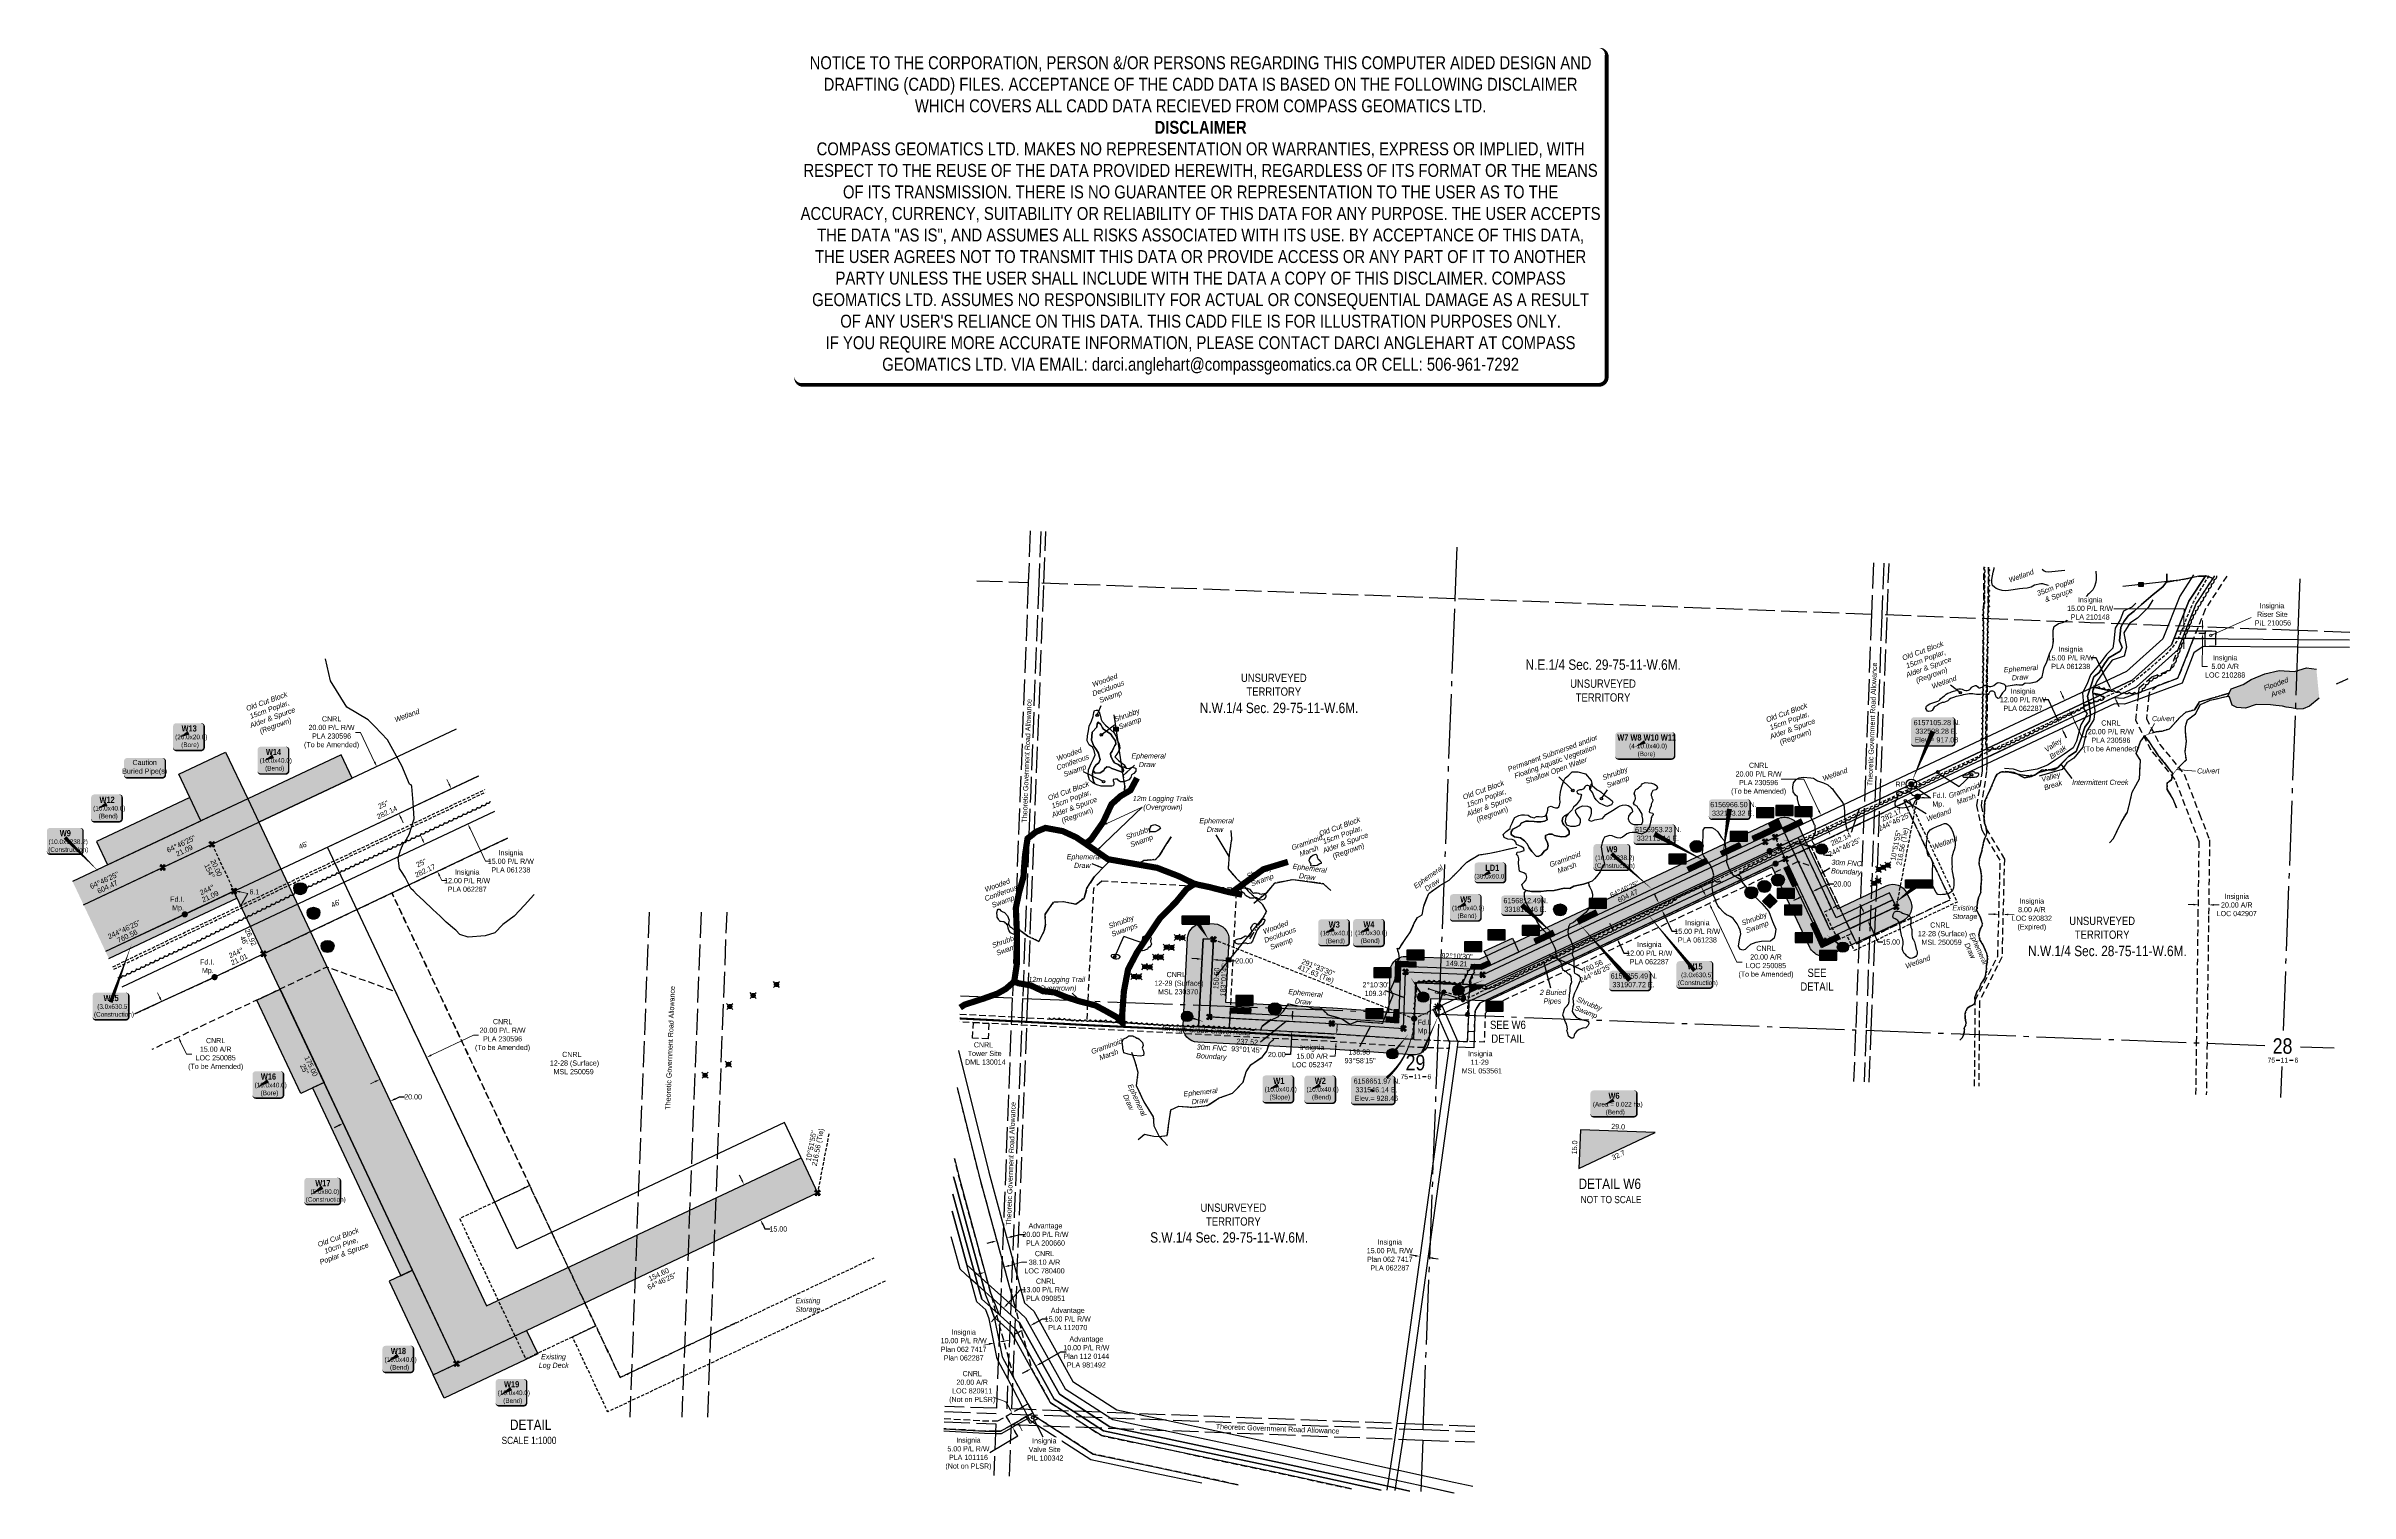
# Model space of a CAD drawing. Extents: x 328899 to 333357, y 6155734 to 6158534.
import ezdxf
from ezdxf.enums import TextEntityAlignment as Align

# ---------------------------------------------------------------- set-up
doc = ezdxf.new("R2010")
doc.units = 0
doc.header["$LTSCALE"] = 5
doc.header["$PDSIZE"] = 0.5
for name, pattern in [('0', [1, 1, 0]), ('foc-ACCESSROAD', [3.75, 2.5, -1.25]), ('foc-QUARTERLINE', [33, 25, -3, 2, -3]), ('foc-TIELINE', [1.875, 1.25, -0.625]), ('foc-TOPO-ephemeral', [6.25, 3.125, -0.625, 0.625, -0.625, 0.625, -0.625]), ('foc-TRAV', [1.875, 1.25, -0.625]), ('foc-UNSURVEYED', [12.5, 10, -2.5]), ('foc-WHEELTRACKS', [2, 0.4, -1.6]), ('HIDDEN2', [1.875, 1.25, -0.625]), ('UG_PIPE', [1.875, 1.25, -0.625])]:
    doc.linetypes.add(name, pattern=pattern)
doc.layers.get('Defpoints').update_dxf_attribs({"color": 9})
for name, color, linetype in [('10', 1, 'Continuous'), ('35', 37, 'Continuous'), ('9', 3, 'Continuous'), ('AS-PIPE-AG', 44, 'Continuous'), ('AS-PIPE-UG', 44, 'UG_PIPE'), ('AS-PIPE-UG-T', 44, 'Continuous'), ('AS-ROADS', 254, 'Continuous'), ('AS-SYMBOL', 7, 'Continuous'), ('AS-UNDERLAY-H', 141, 'Continuous'), ('C-AR', 13, 'foc-ACCESSROAD'), ('C-RW', 13, 'Continuous'), ('C-SYMBOL', 7, 'Continuous'), ('C-WS', 13, 'foc-ACCESSROAD'), ('C-WS-S', 13, 'Continuous'), ('DETAIL-T', 7, 'Continuous'), ('F-AR', 190, 'foc-ACCESSROAD'), ('F-RW', 190, 'Continuous'), ('F-WS', 190, 'foc-ACCESSROAD'), ('F-WS-S', 190, 'Continuous'), ('L-BD', 7, 'Continuous'), ('L-BD1', 253, 'Continuous'), ('L-MON', 1, 'Continuous'), ('L-QSEC', 8, 'foc-QUARTERLINE'), ('L-ROAD-T', 7, 'Continuous'), ('L-SECLBL', 7, 'Continuous'), ('L-TIE', 7, 'foc-TIELINE'), ('L-UNS-T', 3, 'Continuous'), ('L-USEC', 7, 'foc-UNSURVEYED'), ('P-BORE', 7, 'Continuous'), ('P-CROSSINGS', 250, 'Continuous'), ('P-ELEVATION', 7, 'Continuous'), ('P-FNC BUFFER-H 30m', 51, 'Continuous'), ('P-FNC BUFFER-T', 40, 'Continuous'), ('P-PROPOSED', 10, 'Continuous'), ('P-PROPOSED-H', 21, 'Continuous'), ('P-TEMP-BLOCKS', 250, 'Continuous'), ('P-TEMP-BLUE', 146, 'Continuous'), ('P-TEMP-BLUE-T', 146, 'Continuous'), ('P-TRAV', 4, 'foc-TRAV'), ('P-TXT', 4, 'Continuous'), ('P-WORKAREA', 113, 'Continuous'), ('P-WORKAREA-H', 111, 'Continuous'), ('T-BUSH', 110, '0'), ('T-BUSH-T', 110, 'Continuous'), ('T-DRAW', 143, 'foc-TOPO-ephemeral'), ('T-EXISTING TFA', 220, 'HIDDEN2'), ('T-EXISTING TFA-T', 220, 'Continuous'), ('T-SLOPE', 48, 'Continuous'), ('T-WATER', 160, 'Continuous'), ('T-WATER-H', 133, 'Continuous'), ('T-WATER-P3', 160, 'foc-WHEELTRACKS'), ('T-WATER-T', 170, 'Continuous'), ('WETLAND', 143, 'Continuous'), ('WETLAND-T', 146, 'Continuous')]:
    doc.layers.add(name, color=color, linetype=linetype)
for name, color, linetype, lineweight in [('AS-GENERAL', 48, 'Continuous', 18), ('C-AR-T', 13, 'Continuous', 9), ('C-RW-T', 13, 'Continuous', 9), ('C-WS-T', 13, 'Continuous', 9), ('F-AR-T', 190, 'Continuous', 9), ('F-RW-T', 190, 'Continuous', 9), ('F-WS-T', 190, 'Continuous', 9), ('T-TEXT', 48, 'Continuous', 18), ('T-TIE-T', 201, 'Continuous', 18)]:
    doc.layers.add(name, color=color, linetype=linetype, lineweight=lineweight)
for name, color, linetype, plot in [('DISCLAIMER', 7, 'Continuous', False), ('P-EXISTINGCUT', 125, 'Continuous', False), ('P-EXISTINGDISPO', 175, 'Continuous', False)]:
    doc.layers.add(name, color=color, linetype=linetype, plot=plot)
doc.layers.add('P-TEMP-BLUE-H', color=7, linetype='Continuous', true_color=0x99e6ff)
doc.styles.add('175L', font='ARIALN.TTF', dxfattribs={"height": 20})
doc.styles.add('80', font='ARIALN.TTF', dxfattribs={"height": 10})
doc.styles.add('80CG', font='ARIALN.TTF', dxfattribs={"height": 10})
doc.styles.add('80L', font='ARIALN.TTF', dxfattribs={"height": 10})
doc.styles.add('80LS', font='ARIALNI.TTF', dxfattribs={"height": 10})
doc.styles.add('BOLD', font='ARIALNB.TTF')
doc.styles.add('Crossing', font='ARIALN.TTF', dxfattribs={"height": 10})
doc.styles.add('foc-LtypeFont', font='ARIALN.TTF', dxfattribs={"height": 7.35})
doc.styles.add('Legend', font='ARIALN.TTF')
doc.styles.add('SIMPLEX', font='ARIALN.TTF')
doc.linetypes.add('foc-TOPO-flowdirection-NOLINE', pattern='A,0,[">",foc-LtypeFont,S=0.3,R=0,X=0,Y=-0.945],-20,[">",foc-LtypeFont,S=0.3,R=0,X=0,Y=-0.945],0', length=20)
doc.dimstyles.new('Compass 5 000', dxfattribs={"dimscale": 5, "dimtxt": 9, "dimasz": 2, "dimexe": 0.2, "dimexo": 0.0625, "dimgap": 0.5, "dimtad": 0, "dimtih": 1, "dimtoh": 1, "dimzin": 0, "dimdsep": 46, "dimtxsty": '80CG', "dimcen": 0.1, "dimse1": 1, "dimse2": 1, "dimclrd": 256, "dimclrt": 256, "dimaunit": 1, "dimadec": 4, "dimazin": 0, "dimtfac": 0.06, "dimtofl": 0, "dimtmove": 0, "dimatfit": 1, "dimfxl": 0.2, "dimtolj": 1, "dimtzin": 0, "dimlwd": -1, "dimarcsym": 0})

# ---------------------------------------------------------------- blocks, each defined once
blk = doc.blocks.new('L-SECLBL')
at = {"layer": '9', "color": 7}
for p, q in [((-5.1, -27.8), (-12.3, -27.8)), ((20.7, -27.8), (13.5, -27.8))]:
    blk.add_line(p, q, dxfattribs=at)
at = {"layer": '10', "color": 2, "style": 'SIMPLEX'}
blk.add_attdef('SEC', text='', height=30, dxfattribs=at).set_placement((0, 0), align=Align.MIDDLE)
at = {"layer": '10', "color": 5, "style": '80L'}
blk.add_attdef('TWP', text='', height=9.5, dxfattribs=at).set_placement((-14.4, -27.4), align=Align.MIDDLE_RIGHT)
blk.add_attdef('RGE', text='', height=9.5, dxfattribs=at).set_placement((3.6, -27.4), align=Align.MIDDLE_CENTER)
blk.add_attdef('MER', text='', height=9.5, dxfattribs=at).set_placement((23.2, -27.4), align=Align.MIDDLE_LEFT)
blk = doc.blocks.new('*D40')
at = {"layer": 'Defpoints', "color": 0, "transparency": 16777216}
for p in [(332901.6, 6157274), (332753.2, 6157220.7), (332759.6, 6157207.1)]:
    blk.add_point(p, dxfattribs=at)
at = {"layer": 'F-RW', "transparency": 16777216}
for p, q in [((332865.8, 6157350), (332855.8, 6157350)), ((332891, 6157296.6), (332865.8, 6157350)), ((332905.9, 6157265), (332910.1, 6157255.9))]:
    blk.add_line(p, q, dxfattribs=at)
for points in [[(332892.5, 6157297.3), (332889.5, 6157295.9), (332895.2, 6157287.6)], [(332907.4, 6157265.7), (332904.4, 6157264.3), (332901.6, 6157274)]]:
    blk.add_solid(points, dxfattribs=at)
at = {"layer": 'F-RW', "transparency": 16777216, "insert": (332816.7, 6157350), "char_height": 10, "attachment_point": 5, "style": '80CG'}
blk.add_mtext('\\A1;Insignia\\P15.00 P/L R/W\\PPLA 061238', dxfattribs=at)
blk = doc.blocks.new('*D41')
at = {"layer": 'Defpoints', "color": 0, "transparency": 16777216}
for p in [(332007.1, 6156869.1), (332013.5, 6156855.6), (332026, 6156861.5)]:
    blk.add_point(p, dxfattribs=at)
at = {"layer": 'F-RW', "transparency": 16777216}
for p, q in [((332015.3, 6156884.1), (332011.1, 6156893.1)), ((332030.2, 6156852.4), (332045.1, 6156820.8)), ((332045.1, 6156820.8), (332055.1, 6156820.8))]:
    blk.add_line(p, q, dxfattribs=at)
for points in [[(332016.8, 6156884.8), (332013.8, 6156883.4), (332019.6, 6156875)], [(332031.7, 6156853.1), (332028.7, 6156851.7), (332026, 6156861.5)]]:
    blk.add_solid(points, dxfattribs=at)
at = {"layer": 'F-RW', "transparency": 16777216, "insert": (332094.2, 6156820.8), "char_height": 10, "attachment_point": 5, "style": '80CG'}
blk.add_mtext('\\A1;Insignia\\P15.00 P/L R/W\\PPLA 061238', dxfattribs=at)
blk = doc.blocks.new('*D42')
at = {"layer": 'Defpoints', "color": 0, "transparency": 16777216}
for p in [(331922.3, 6156812.6), (331927.2, 6156802.1), (331933.6, 6156817.9)]:
    blk.add_point(p, dxfattribs=at)
at = {"layer": 'F-RW', "transparency": 16777216}
for p, q in [((331929.3, 6156827), (331925.1, 6156836)), ((331942.8, 6156798.4), (331952.1, 6156778.6)), ((331952.1, 6156778.6), (331962.1, 6156778.6))]:
    blk.add_line(p, q, dxfattribs=at)
for points in [[(331930.8, 6156827.7), (331927.8, 6156826.3), (331933.6, 6156817.9)], [(331944.3, 6156799.1), (331941.3, 6156797.7), (331938.5, 6156807.4)]]:
    blk.add_solid(points, dxfattribs=at)
at = {"layer": 'F-RW', "transparency": 16777216, "insert": (332001.2, 6156778.6), "char_height": 10, "attachment_point": 5, "style": '80CG'}
blk.add_mtext('\\A1;Insignia\\P12.00 P/L R/W\\PPLA 062287', dxfattribs=at)
blk = doc.blocks.new('*U38')
h = blk.add_hatch(color=111)
h.dxf.hatch_style = 1
h.paths.add_polyline_path([(-26.5, 8), (26.5, 8), (26.5, -8), (-26.5, -8)])
for p, q in [((-26.5, -8), (-26.5, 8)), ((-26.5, 8), (26.5, 8)), ((26.5, -8), (26.5, 8)), ((-26.5, -8), (26.5, -8))]:
    blk.add_line(p, q)
at = {"layer": 'P-ELEVATION', "color": 7, "flags": 128}
blk.add_lwpolyline([(0, 0, 10, 0, 0), (24.1, -36.8, 0, 0, 0)], format="xyseb", dxfattribs=at)
at = {"layer": 'P-ELEVATION', "style": 'Legend'}
blk.add_attdef('STATION', text='', height=10, dxfattribs=at).set_placement((0, 0), align=Align.MIDDLE_CENTER)
blk = doc.blocks.new('*D43')
at = {"layer": 'Defpoints', "color": 0, "transparency": 16777216}
for p in [(332794.7, 6157223.6), (332694.5, 6157176.4), (332699.5, 6157165.9)]:
    blk.add_point(p, dxfattribs=at)
at = {"layer": 'F-RW', "transparency": 16777216}
for p, q in [((332773.4, 6157268.9), (332763.4, 6157268.9)), ((332790.4, 6157232.7), (332773.4, 6157268.9)), ((332803.9, 6157204.1), (332808.2, 6157195))]:
    blk.add_line(p, q, dxfattribs=at)
for points in [[(332791.9, 6157233.4), (332788.9, 6157232), (332794.7, 6157223.6)], [(332805.4, 6157204.8), (332802.4, 6157203.4), (332799.6, 6157213.1)]]:
    blk.add_solid(points, dxfattribs=at)
at = {"layer": 'F-RW', "transparency": 16777216, "insert": (332724.3, 6157268.9), "char_height": 10, "attachment_point": 5, "style": '80CG'}
blk.add_mtext('\\A1;Insignia\\P12.00 P/L R/W\\PPLA 062287', dxfattribs=at)
blk = doc.blocks.new('*U39')
h = blk.add_hatch(color=111)
edge = h.paths.add_edge_path()
edge.add_line((-29, -34), (29, -34))
edge.add_arc((29, -28), 6, 270, 360)
edge.add_line((35, -28), (35, 12.5))
edge.add_arc((29, 12.5), 6, 0, 90)
edge.add_line((29, 18.5), (-29, 18.5))
edge.add_arc((-29, 12.5), 6, 90, 180)
edge.add_line((-35, 12.5), (-35, -28))
edge.add_arc((-29, -28), 6, 180, 270)
at = {"flags": 128}
blk.add_lwpolyline([(-95.5, 115.2, 0, 7.5, 0), (0, 0, 0, 0, 0)], format="xyseb", dxfattribs=at)
at = {"color": 250, "flags": 128}
blk.add_lwpolyline([(-29, -34, 3, 3, 0), (29, -34, 3, 3, 0.414214), (35, -28, 3, 3, 0), (35, 12.5, 3, 0, 0.414214), (29, 18.5, 0, 0, 0), (-29, 18.5, 0, 0, 0.414214), (-35, 12.5, 0, 0, 0), (-35, -28, 0, 3, 0.414214)], format="xyseb", close=True, dxfattribs=at)
at = {"color": 250}
for tag, p, height, style in [('TEMP_AREA_W1_001', (-9.2, 2.2), 12, 'BOLD'), ('ENTER_TEXT_001', (-30.7, -12.6), 9, '80')]:
    blk.add_attdef(tag, p, '', height=height, dxfattribs=dict(at, style=style))
blk = doc.blocks.new('*D44')
at = {"layer": 'C-AR-T', "transparency": 16777216}
for p, q in [((330762.2, 6156173.8), (330786.6, 6156180.5)), ((330786.6, 6156180.5), (330796.6, 6156180.5)), ((330706.1, 6156158.4), (330696.5, 6156155.8))]:
    blk.add_line(p, q, dxfattribs=at)
for points in [[(330705.7, 6156160), (330706.6, 6156156.8), (330715.8, 6156161.1)], [(330761.7, 6156175.4), (330762.6, 6156172.2), (330752.5, 6156171.1)]]:
    blk.add_solid(points, dxfattribs=at)
at = {"layer": 'Defpoints', "color": 0, "transparency": 16777216}
for p in [(330752.5, 6156171.1), (330792, 6156027.1), (330755.3, 6156017)]:
    blk.add_point(p, dxfattribs=at)
at = {"layer": 'C-AR-T', "transparency": 16777216, "insert": (330830.9, 6156180.5), "char_height": 10, "attachment_point": 5, "style": '80CG'}
blk.add_mtext('\\A1;CNRL\\P38.10 A/R\\PLOC 780400', dxfattribs=at)
blk = doc.blocks.new('*D45')
at = {"layer": 'C-RW-T', "transparency": 16777216}
for p, q in [((330758.2, 6156098.8), (330783.9, 6156127.3)), ((330783.9, 6156127.3), (330793.9, 6156127.3)), ((330734.8, 6156072.8), (330728.1, 6156065.4))]:
    blk.add_line(p, q, dxfattribs=at)
for points in [[(330733.6, 6156073.9), (330736.1, 6156071.7), (330741.5, 6156080.3)], [(330757, 6156099.9), (330759.5, 6156097.7), (330751.5, 6156091.4)]]:
    blk.add_solid(points, dxfattribs=at)
at = {"layer": 'Defpoints', "color": 0, "transparency": 16777216}
for p in [(330751.5, 6156091.4), (330752.4, 6156070.4), (330762.5, 6156081.6)]:
    blk.add_point(p, dxfattribs=at)
at = {"layer": 'C-RW-T', "transparency": 16777216, "insert": (330832.9, 6156127.3), "char_height": 10, "attachment_point": 5, "style": '80CG'}
blk.add_mtext('\\A1;CNRL\\P13.00 P/L R/W\\PPLA 090851', dxfattribs=at)
blk = doc.blocks.new('*D46')
at = {"layer": 'C-RW-T', "transparency": 16777216}
for p, q in [((332106.6, 6156897.3), (332102.3, 6156906.4)), ((332121.5, 6156865.7), (332170.6, 6156761.4)), ((332170.6, 6156761.4), (332180.6, 6156761.4))]:
    blk.add_line(p, q, dxfattribs=at)
for points in [[(332108.1, 6156898), (332105.1, 6156896.6), (332110.9, 6156888.3)], [(332123, 6156866.4), (332120, 6156865), (332117.3, 6156874.7)]]:
    blk.add_solid(points, dxfattribs=at)
at = {"layer": 'Defpoints', "color": 0, "transparency": 16777216}
for p in [(332117.3, 6156874.7), (332154.7, 6156908.9), (332161.1, 6156895.4)]:
    blk.add_point(p, dxfattribs=at)
at = {"layer": 'C-RW-T', "transparency": 16777216, "insert": (332227, 6156761.4), "char_height": 10, "attachment_point": 5, "style": '80CG'}
blk.add_mtext('\\A1;CNRL\\P20.00 A/R\\PLOC 250085\\P(To be Amended)', dxfattribs=at)
blk = doc.blocks.new('*D47')
at = {"layer": 'Defpoints', "color": 0, "transparency": 16777216}
for p in [(333063.8, 6156877.8), (333083.7, 6156872), (333083.8, 6156877.5)]:
    blk.add_point(p, dxfattribs=at)
at = {"layer": 'F-AR-T', "transparency": 16777216}
for p, q in [((333053.7, 6156872.4), (333043.7, 6156872.5)), ((333093.7, 6156871.9), (333103.7, 6156871.8))]:
    blk.add_line(p, q, dxfattribs=at)
for points in [[(333053.8, 6156874.1), (333053.7, 6156870.7), (333063.7, 6156872.3)], [(333093.8, 6156873.5), (333093.7, 6156870.2), (333083.7, 6156872)]]:
    blk.add_solid(points, dxfattribs=at)
at = {"layer": 'F-AR-T', "transparency": 16777216, "insert": (333138, 6156871.8), "char_height": 10, "attachment_point": 5, "style": '80CG'}
blk.add_mtext('\\A1;Insignia\\P20.00 A/R\\PLOC 042907', dxfattribs=at)
blk = doc.blocks.new('*D48')
at = {"layer": 'Defpoints', "color": 0, "transparency": 16777216}
for p in [(332677.9, 6156864.1), (332685.7, 6156853.5), (332685.9, 6156863.9)]:
    blk.add_point(p, dxfattribs=at)
at = {"layer": 'F-AR-T', "transparency": 16777216}
for p, q in [((332667.7, 6156854), (332657.7, 6156854.2)), ((332695.7, 6156853.3), (332707.2, 6156853))]:
    blk.add_line(p, q, dxfattribs=at)
for points in [[(332667.7, 6156855.7), (332667.6, 6156852.3), (332677.7, 6156853.7)], [(332695.7, 6156854.9), (332695.6, 6156851.6), (332685.7, 6156853.5)]]:
    blk.add_solid(points, dxfattribs=at)
at = {"layer": 'F-AR-T', "transparency": 16777216, "insert": (332741.5, 6156853), "char_height": 10, "attachment_point": 5, "style": '80CG'}
blk.add_mtext('\\A1;Insignia\\P8.00 A/R\\PLOC 920832\\P(Expired)', dxfattribs=at)
blk = doc.blocks.new('*D49')
at = {"layer": 'Defpoints', "color": 0, "transparency": 16777216}
for p in [(331396.1, 6156621.9), (331441.3, 6156618.8), (331440.3, 6156603.8)]:
    blk.add_point(p, dxfattribs=at)
at = {"layer": 'F-AR-T', "transparency": 16777216}
for p, q in [((331396.8, 6156631.9), (331397.5, 6156641.8)), ((331393.2, 6156579.3), (331383.2, 6156579.3)), ((331394.4, 6156596.9), (331393.2, 6156579.3))]:
    blk.add_line(p, q, dxfattribs=at)
for points in [[(331392.7, 6156597.1), (331396.1, 6156596.8), (331395.1, 6156606.9)], [(331395.2, 6156632), (331398.5, 6156631.8), (331396.1, 6156621.9)]]:
    blk.add_solid(points, dxfattribs=at)
at = {"layer": 'F-AR-T', "transparency": 16777216, "insert": (331348.9, 6156579.3), "char_height": 10, "attachment_point": 5, "style": '80CG'}
blk.add_mtext('\\A1;Insignia\\P15.00 A/R\\PLOC 052347', dxfattribs=at)
blk = doc.blocks.new('*D50')
at = {"layer": 'Defpoints', "color": 0, "transparency": 16777216}
for p in [(333060.7, 6157402.2), (333060.7, 6157397.2), (333071.8, 6157402.1)]:
    blk.add_point(p, dxfattribs=at)
at = {"layer": 'F-AR-T', "transparency": 16777216}
for p, q in [((333071.9, 6157412.1), (333072, 6157422.1)), ((333071.3, 6157333.4), (333071.6, 6157377.1)), ((333071.7, 6157387.1), (333071.6, 6157377.1)), ((333081.3, 6157333.4), (333071.3, 6157333.4))]:
    blk.add_line(p, q, dxfattribs=at)
for points in [[(333070.2, 6157412.1), (333073.6, 6157412.1), (333071.8, 6157402.1)], [(333070, 6157387.1), (333073.4, 6157387.1), (333071.8, 6157397.1)]]:
    blk.add_solid(points, dxfattribs=at)
at = {"layer": 'F-AR-T', "transparency": 16777216, "insert": (333115.6, 6157333.4), "char_height": 10, "attachment_point": 5, "style": '80CG'}
blk.add_mtext('\\A1;Insignia\\P5.00 A/R\\PLOC 210288', dxfattribs=at)
blk = doc.blocks.new('*D51')
at = {"layer": 'Defpoints', "color": 0, "transparency": 16777216}
for p in [(330730.8, 6156036.5), (330740.6, 6156038.4), (330743, 6156026.1)]:
    blk.add_point(p, dxfattribs=at)
at = {"layer": 'F-RW-T', "transparency": 16777216}
for p, q in [((330752.8, 6156028), (330762.6, 6156029.9)), ((330723.3, 6156022.2), (330713.5, 6156020.3))]:
    blk.add_line(p, q, dxfattribs=at)
for points in [[(330752.5, 6156029.6), (330753.1, 6156026.3), (330743, 6156026.1)], [(330723, 6156023.9), (330723.7, 6156020.6), (330733.2, 6156024.1)]]:
    blk.add_solid(points, dxfattribs=at)
at = {"layer": 'F-RW-T', "transparency": 16777216, "insert": (330674.4, 6156020.3), "char_height": 10, "attachment_point": 5, "style": '80CG'}
blk.add_mtext('\\A1;Insignia\\P10.00 P/L R/W\\PPlan 062 7417\\PPlan 062287', dxfattribs=at)
blk = doc.blocks.new('*D52')
at = {"layer": 'Defpoints', "color": 0, "transparency": 16777216}
for p in [(331137.5, 6156799.7), (331157.4, 6156798.7), (331155.7, 6156765.9)]:
    blk.add_point(p, dxfattribs=at)
at = {"layer": 'P-TXT', "transparency": 16777216}
for p, q in [((331125.7, 6156767.5), (331115.8, 6156768.1)), ((331165.7, 6156765.4), (331200.8, 6156763.6))]:
    blk.add_line(p, q, dxfattribs=at)
for points in [[(331125.8, 6156769.2), (331125.7, 6156765.9), (331135.7, 6156767)], [(331165.8, 6156767.1), (331165.6, 6156763.8), (331155.7, 6156765.9)]]:
    blk.add_solid(points, dxfattribs=at)
at = {"layer": 'P-TXT', "transparency": 16777216, "insert": (331217.2, 6156763.6), "char_height": 10, "attachment_point": 5, "style": '80CG'}
blk.add_mtext('\\A1;20.00', dxfattribs=at)
blk = doc.blocks.new('*D53')
at = {"layer": 'Defpoints', "color": 0, "transparency": 16777216}
for p in [(332298.4, 6156888.9), (332313.3, 6156857.4), (332331.3, 6156865.9)]:
    blk.add_point(p, dxfattribs=at)
at = {"layer": 'P-TXT', "transparency": 16777216}
for p, q in [((332289.4, 6156884.6), (332280.3, 6156880.3)), ((332325.5, 6156901.7), (332348.3, 6156912.4)), ((332348.3, 6156912.4), (332358.3, 6156912.4))]:
    blk.add_line(p, q, dxfattribs=at)
for points in [[(332288.7, 6156886.1), (332290.1, 6156883.1), (332298.4, 6156888.9)], [(332324.8, 6156903.2), (332326.3, 6156900.1), (332316.5, 6156897.4)]]:
    blk.add_solid(points, dxfattribs=at)
at = {"layer": 'P-TXT', "transparency": 16777216, "insert": (332374.7, 6156912.4), "char_height": 10, "attachment_point": 5, "style": '80CG'}
blk.add_mtext('\\A1;20.00', dxfattribs=at)
blk = doc.blocks.new('*D54')
at = {"layer": 'Defpoints', "color": 0, "transparency": 16777216}
for p in [(332424, 6156857.9), (332424, 6156841.4), (332430.4, 6156844.4)]:
    blk.add_point(p, dxfattribs=at)
at = {"layer": 'P-TXT', "transparency": 16777216}
for p, q in [((332413.4, 6156864), (332409.1, 6156873)), ((332428.3, 6156832.3), (332443.4, 6156800.2)), ((332443.4, 6156800.2), (332453.4, 6156800.2))]:
    blk.add_line(p, q, dxfattribs=at)
for points in [[(332414.9, 6156864.7), (332411.9, 6156863.3), (332417.6, 6156854.9)], [(332429.8, 6156833), (332426.8, 6156831.6), (332424, 6156841.4)]]:
    blk.add_solid(points, dxfattribs=at)
at = {"layer": 'P-TXT', "transparency": 16777216, "insert": (332469.3, 6156800.2), "char_height": 10, "attachment_point": 5, "style": '80CG'}
blk.add_mtext('\\A1;15.00', dxfattribs=at)
blk = doc.blocks.new('riser')
h = blk.add_hatch(color=255)
h.dxf.hatch_style = 1
edge = h.paths.add_edge_path()
edge.add_arc((0, 0), 0.7, 0, 360)
blk.add_hatch(color=48).paths.add_polyline_path([(0.58, -0.15), (-0.58, -0.15, 0.774597)])
at = {"color": 48}
blk.add_line((-0.58, -0.15), (0.58, -0.15), dxfattribs=at)
blk.add_circle((0, 0), 0.6, dxfattribs=at)
blk = doc.blocks.new('FLARE')
h = blk.add_hatch(color=255)
h.dxf.hatch_style = 1
h.paths.add_polyline_path([(0.16, 2.41, 0.114147), (0.13, 2.43), (0.11, 2.44, 0.261551), (0.01, 2.42), (0, 2.41, 0.131268), (-0.03, 2.37), (-0.04, 2.35, 0.041497), (-0.05, 2.33), (-0.05, 2.29, 0.015174), (-0.05, 2.29), (-0.06, 2.24, 0.004376), (-0.06, 2.24), (-0.07, 2.18), (-0.08, 2.11), (-0.09, 2.05), (-0.1, 1.98), (-0.12, 1.91), (-0.14, 1.83), (-0.17, 1.76), (-0.19, 1.68), (-0.22, 1.61), (-0.26, 1.53), (-0.29, 1.46), (-0.32, 1.39), (-0.36, 1.32), (-0.39, 1.25, 0.000505), (-0.39, 1.25), (-0.43, 1.18, 0.002398), (-0.43, 1.18), (-0.46, 1.1, 0.004177), (-0.46, 1.1), (-0.5, 1.03, 0.005735), (-0.5, 1.03), (-0.53, 0.95, 0.006994), (-0.53, 0.95), (-0.56, 0.87, 0.00791), (-0.57, 0.87), (-0.6, 0.78, 0.008323), (-0.6, 0.78), (-0.63, 0.69, 0.008095), (-0.63, 0.68), (-0.66, 0.59, 0.008067), (-0.66, 0.59), (-0.68, 0.49, 0.008387), (-0.68, 0.49), (-0.7, 0.39, 0.009056), (-0.71, 0.38), (-0.72, 0.28, 0.010123), (-0.72, 0.28), (-0.74, 0.18, 0.011689), (-0.74, 0.18), (-0.75, 0.08, 0.013925), (-0.75, 0.08), (-0.75, -0.02, 0.016488), (-0.75, -0.02), (-0.75, -0.11, 0.017255), (-0.75, -0.12), (-0.74, -0.2, 0.01735), (-0.74, -0.2), (-0.73, -0.28, 0.017311), (-0.73, -0.29), (-0.71, -0.36, 0.01715), (-0.71, -0.36), (-0.69, -0.43, 0.016886), (-0.69, -0.44), (-0.66, -0.5, 0.016546), (-0.66, -0.5), (-0.63, -0.56, 0.016164), (-0.63, -0.56), (-0.6, -0.61, 0.016329), (-0.6, -0.62), (-0.57, -0.66, 0.018828), (-0.57, -0.67), (-0.54, -0.71, 0.022087), (-0.53, -0.71), (-0.5, -0.75, 0.025345), (-0.49, -0.76), (-0.46, -0.78, 0.028234), (-0.45, -0.79), (-0.42, -0.82, 0.030298), (-0.41, -0.82), (-0.37, -0.84, 0.031129), (-0.36, -0.85), (-0.32, -0.86, 0.030544), (-0.31, -0.87), (-0.27, -0.88, 0.028465), (-0.26, -0.88), (-0.22, -0.89, 0.025311), (-0.21, -0.89), (-0.16, -0.89, 0.02283), (-0.15, -0.89), (-0.11, -0.89, 0.021226), (-0.1, -0.89), (-0.05, -0.88, 0.020401), (-0.04, -0.88), (0, -0.87, 0.020299), (0.01, -0.87), (0.05, -0.85, 0.020911), (0.06, -0.85), (0.11, -0.83, 0.022277), (0.11, -0.83), (0.15, -0.81, 0.023712), (0.16, -0.8), (0.2, -0.78, 0.022408), (0.21, -0.78), (0.24, -0.75, 0.01993), (0.25, -0.74), (0.28, -0.72, 0.017146), (0.28, -0.71), (0.31, -0.68, 0.014211), (0.32, -0.68), (0.35, -0.64, 0.011221), (0.35, -0.64), (0.37, -0.61, 0.008212), (0.38, -0.61), (0.4, -0.57, 0.005172), (0.4, -0.57), (0.42, -0.54, 0.002523), (0.43, -0.54), (0.45, -0.5, 0.001671), (0.45, -0.5), (0.47, -0.47, 0.001229), (0.47, -0.47), (0.49, -0.44, 0.00075), (0.49, -0.44), (0.51, -0.41, 0.00026), (0.51, -0.41), (0.54, -0.37), (0.56, -0.34), (0.58, -0.3), (0.61, -0.27), (0.63, -0.23, 0.001311), (0.63, -0.23), (0.66, -0.19, 0.003726), (0.66, -0.19), (0.69, -0.15, 0.006065), (0.69, -0.14), (0.72, -0.1, 0.008452), (0.72, -0.1), (0.74, -0.05, 0.010991), (0.75, -0.05), (0.77, 0, 0.013767), (0.77, 0), (0.79, 0.05, 0.016839), (0.8, 0.05), (0.81, 0.1, 0.019104), (0.82, 0.11), (0.83, 0.15, 0.016987), (0.83, 0.16), (0.84, 0.21, 0.013636), (0.84, 0.21), (0.85, 0.26, 0.010244), (0.85, 0.27), (0.86, 0.31, 0.006846), (0.86, 0.32), (0.86, 0.37, 0.003419), (0.86, 0.37), (0.86, 0.41), (0.87, 0.46), (0.87, 0.5), (0.88, 0.54), (0.88, 0.59), (0.89, 0.63, 0.001278), (0.89, 0.63), (0.89, 0.67, 0.004735), (0.89, 0.67), (0.9, 0.71, 0.008354), (0.9, 0.72), (0.9, 0.76, 0.012059), (0.9, 0.76), (0.9, 0.8, 0.015712), (0.9, 0.81), (0.9, 0.85, 0.018457), (0.9, 0.85), (0.9, 0.89, 0.018102), (0.9, 0.9), (0.89, 0.94, 0.016533), (0.89, 0.95), (0.88, 0.99, 0.014576), (0.88, 0.99), (0.87, 1.03, 0.012435), (0.86, 1.04), (0.85, 1.08, 0.010283), (0.85, 1.09), (0.83, 1.13, 0.00824), (0.83, 1.13), (0.81, 1.18, 0.00638), (0.81, 1.18), (0.78, 1.23, 0.004735), (0.78, 1.23), (0.76, 1.29, 0.003388), (0.75, 1.29), (0.73, 1.34, 0.002345), (0.73, 1.34), (0.7, 1.4, 0.001492), (0.7, 1.4), (0.67, 1.46, 0.000746), (0.67, 1.46), (0.63, 1.51), (0.6, 1.57), (0.57, 1.62), (0.55, 1.68), (0.52, 1.73), (0.49, 1.78), (0.47, 1.83), (0.45, 1.87), (0.42, 1.92), (0.4, 1.97), (0.38, 2.02), (0.35, 2.08, 0.000332), (0.35, 2.08), (0.33, 2.13, 0.001849), (0.33, 2.13), (0.3, 2.19, 0.0038), (0.3, 2.19), (0.27, 2.24, 0.006473), (0.27, 2.24), (0.25, 2.29, 0.010865), (0.24, 2.3), (0.22, 2.34, 0.019524), (0.22, 2.34), (0.19, 2.38, 0.041077), (0.18, 2.39)])
at = {"color": 48, "flags": 128}
for points in [[(0.11, -0.72), (0.07, -0.74), (0.03, -0.76), (-0.02, -0.77), (-0.07, -0.78), (-0.11, -0.79), (-0.16, -0.79), (-0.2, -0.79), (-0.25, -0.78), (-0.29, -0.77), (-0.32, -0.76), (-0.36, -0.74), (-0.4, -0.71), (-0.43, -0.68), (-0.46, -0.65), (-0.49, -0.61), (-0.52, -0.56), (-0.54, -0.51), (-0.57, -0.46), (-0.59, -0.4), (-0.61, -0.33), (-0.63, -0.26), (-0.64, -0.19), (-0.65, -0.11), (-0.65, -0.02), (-0.65, 0.07), (-0.64, 0.17), (-0.63, 0.27), (-0.61, 0.36), (-0.58, 0.46), (-0.56, 0.56), (-0.53, 0.66), (-0.5, 0.75), (-0.47, 0.83), (-0.44, 0.91), (-0.41, 0.99), (-0.37, 1.06), (-0.34, 1.13), (-0.3, 1.2), (-0.27, 1.27), (-0.23, 1.34), (-0.2, 1.42), (-0.16, 1.49), (-0.13, 1.57), (-0.1, 1.65), (-0.07, 1.73), (-0.04, 1.8), (-0.02, 1.88), (0, 1.96), (0.01, 2.03), (0.02, 2.1), (0.03, 2.17), (0.04, 2.22), (0.05, 2.27), (0.05, 2.31), (0.06, 2.34), (0.08, 2.35), (0.09, 2.34), (0.11, 2.32), (0.13, 2.29), (0.16, 2.25), (0.18, 2.2), (0.21, 2.14), (0.24, 2.09), (0.26, 2.03), (0.29, 1.98), (0.31, 1.93), (0.33, 1.88), (0.36, 1.83), (0.38, 1.78), (0.41, 1.73), (0.43, 1.68), (0.46, 1.63), (0.49, 1.58), (0.52, 1.52), (0.55, 1.47), (0.58, 1.41), (0.61, 1.35), (0.64, 1.3), (0.67, 1.24), (0.69, 1.19), (0.72, 1.14), (0.74, 1.09), (0.75, 1.05), (0.77, 1), (0.78, 0.96), (0.79, 0.92), (0.8, 0.88), (0.8, 0.84), (0.8, 0.8), (0.8, 0.76), (0.8, 0.72), (0.79, 0.68), (0.79, 0.64), (0.78, 0.6), (0.78, 0.56), (0.77, 0.51), (0.77, 0.47), (0.76, 0.42), (0.76, 0.37), (0.76, 0.33), (0.75, 0.28), (0.74, 0.23), (0.73, 0.18), (0.72, 0.13), (0.7, 0.09), (0.68, 0.04), (0.66, 0), (0.63, -0.05), (0.61, -0.09), (0.58, -0.13), (0.55, -0.17), (0.53, -0.21), (0.5, -0.25), (0.48, -0.28), (0.45, -0.32), (0.43, -0.35), (0.41, -0.38), (0.39, -0.42), (0.37, -0.45), (0.34, -0.48), (0.32, -0.51), (0.3, -0.55), (0.27, -0.58), (0.24, -0.61), (0.21, -0.64), (0.18, -0.67), (0.15, -0.7)], [(0.02, -0.75), (-0.01, -0.76), (-0.03, -0.77), (-0.05, -0.78), (-0.08, -0.78), (-0.11, -0.79), (-0.13, -0.79), (-0.16, -0.79), (-0.18, -0.78), (-0.2, -0.78), (-0.23, -0.77), (-0.25, -0.76), (-0.26, -0.74), (-0.28, -0.73), (-0.3, -0.71), (-0.32, -0.69), (-0.33, -0.66), (-0.35, -0.63), (-0.36, -0.6), (-0.37, -0.57), (-0.39, -0.53), (-0.4, -0.49), (-0.4, -0.45), (-0.41, -0.41), (-0.41, -0.36), (-0.41, -0.31), (-0.4, -0.25), (-0.39, -0.2), (-0.38, -0.14), (-0.37, -0.09), (-0.36, -0.03), (-0.34, 0.02), (-0.32, 0.07), (-0.31, 0.12), (-0.29, 0.16), (-0.27, 0.21), (-0.25, 0.25), (-0.23, 0.29), (-0.21, 0.33), (-0.19, 0.37), (-0.17, 0.41), (-0.15, 0.45), (-0.14, 0.49), (-0.12, 0.53), (-0.1, 0.58), (-0.08, 0.62), (-0.07, 0.66), (-0.06, 0.71), (-0.05, 0.75), (-0.04, 0.79), (-0.03, 0.83), (-0.03, 0.87), (-0.02, 0.9), (-0.02, 0.93), (-0.01, 0.95), (-0.01, 0.96), (0, 0.97), (0.01, 0.96), (0.02, 0.95), (0.03, 0.94), (0.04, 0.91), (0.06, 0.88), (0.07, 0.86), (0.09, 0.82), (0.1, 0.79), (0.12, 0.76), (0.13, 0.74), (0.14, 0.71), (0.16, 0.68), (0.17, 0.65), (0.18, 0.63), (0.2, 0.6), (0.21, 0.57), (0.23, 0.54), (0.25, 0.51), (0.26, 0.47), (0.28, 0.44), (0.3, 0.41), (0.31, 0.38), (0.33, 0.35), (0.34, 0.32), (0.36, 0.29), (0.37, 0.27), (0.38, 0.24), (0.39, 0.22), (0.39, 0.19), (0.4, 0.17), (0.4, 0.15), (0.41, 0.13), (0.41, 0.1), (0.41, 0.08), (0.4, 0.06), (0.4, 0.04), (0.4, 0.01), (0.39, -0.01), (0.39, -0.03), (0.39, -0.06), (0.39, -0.08), (0.38, -0.11), (0.38, -0.14), (0.38, -0.16), (0.38, -0.19), (0.37, -0.22), (0.37, -0.24), (0.36, -0.27), (0.35, -0.3), (0.34, -0.32), (0.32, -0.35), (0.31, -0.37), (0.3, -0.4), (0.28, -0.42), (0.27, -0.44), (0.25, -0.46), (0.24, -0.48), (0.22, -0.5), (0.21, -0.52), (0.2, -0.54), (0.19, -0.56), (0.17, -0.58), (0.16, -0.6), (0.15, -0.61), (0.14, -0.63), (0.12, -0.65), (0.11, -0.67), (0.09, -0.69), (0.08, -0.7), (0.06, -0.72), (0.04, -0.74)]]:
    blk.add_lwpolyline(points, close=True, dxfattribs=at)
blk = doc.blocks.new('*D55')
at = {"layer": 'Defpoints', "color": 0, "transparency": 16777216}
for p in [(331572.9, 6156189.7), (331545.4, 6156101.2), (331560.3, 6156099.1)]:
    blk.add_point(p, dxfattribs=at)
at = {"layer": 'F-WS-S', "transparency": 16777216}
for p, q in [((331548, 6156193.1), (331538.1, 6156194.5)), ((331582.8, 6156188.3), (331592.7, 6156186.9))]:
    blk.add_line(p, q, dxfattribs=at)
for points in [[(331548.3, 6156194.8), (331547.8, 6156191.5), (331557.9, 6156191.7)], [(331583, 6156189.9), (331582.6, 6156186.6), (331572.9, 6156189.7)]]:
    blk.add_solid(points, dxfattribs=at)
at = {"layer": 'F-WS-S', "transparency": 16777216, "insert": (331499, 6156194.5), "char_height": 10, "attachment_point": 5, "style": '80CG'}
blk.add_mtext('\\A1;Insignia\\P15.00 P/L R/W\\PPlan 062 7417\\PPLA 062287', dxfattribs=at)
blk = doc.blocks.new('*D56')
at = {"layer": 'Defpoints', "color": 0, "transparency": 16777216}
for p in [(330803, 6156057.5), (330819.8, 6155996.5), (330832.9, 6156003.8)]:
    blk.add_point(p, dxfattribs=at)
at = {"layer": 'F-WS-S', "transparency": 16777216}
for p, q in [((330811.8, 6156062.3), (330826.8, 6156070.7)), ((330826.8, 6156070.7), (330836.8, 6156070.7)), ((330781.2, 6156045.3), (330772.4, 6156040.5))]:
    blk.add_line(p, q, dxfattribs=at)
for points in [[(330780.4, 6156046.8), (330782, 6156043.9), (330789.9, 6156050.2)], [(330810.9, 6156063.8), (330812.6, 6156060.9), (330803, 6156057.5)]]:
    blk.add_solid(points, dxfattribs=at)
at = {"layer": 'F-WS-S', "transparency": 16777216, "insert": (330875.8, 6156070.7), "char_height": 10, "attachment_point": 5, "style": '80CG'}
blk.add_mtext('\\A1;Advantage\\P15.00 P/L R/W\\PPLA 112070', dxfattribs=at)
blk = doc.blocks.new('*D57')
at = {"layer": 'Defpoints', "color": 0, "transparency": 16777216}
for p in [(330757.8, 6156227.4), (330750, 6156180.4), (330769.2, 6156185.7)]:
    blk.add_point(p, dxfattribs=at)
at = {"layer": 'F-WS-S', "transparency": 16777216}
for p, q in [((330728.9, 6156219.4), (330719.3, 6156216.8)), ((330767.5, 6156230), (330783.2, 6156234.3)), ((330783.2, 6156234.3), (330793.2, 6156234.3))]:
    blk.add_line(p, q, dxfattribs=at)
for points in [[(330728.5, 6156221), (330729.3, 6156217.8), (330738.5, 6156222.1)], [(330767, 6156231.6), (330767.9, 6156228.4), (330757.8, 6156227.4)]]:
    blk.add_solid(points, dxfattribs=at)
at = {"layer": 'F-WS-S', "transparency": 16777216, "insert": (330832.7, 6156234.3), "char_height": 10, "attachment_point": 5, "style": '80CG'}
blk.add_mtext('\\A1;Advantage\\P20.00 P/L R/W\\PPLA 200660', dxfattribs=at)
blk = doc.blocks.new('*D58')
at = {"layer": 'Defpoints', "color": 0, "transparency": 16777216}
for p in [(330814.1, 6155979.8), (330826.8, 6155936.4), (330835.6, 6155941.3)]:
    blk.add_point(p, dxfattribs=at)
at = {"layer": 'F-WS-S', "transparency": 16777216}
for p, q in [((330822.9, 6155984.6), (330862.7, 6156006.8)), ((330862.7, 6156006.8), (330872.7, 6156006.8)), ((330796.7, 6155970), (330787.9, 6155965.2))]:
    blk.add_line(p, q, dxfattribs=at)
for points in [[(330822, 6155986.1), (330823.7, 6155983.2), (330814.1, 6155979.8)], [(330795.9, 6155971.5), (330797.5, 6155968.6), (330805.4, 6155974.9)]]:
    blk.add_solid(points, dxfattribs=at)
at = {"layer": 'F-WS-S', "transparency": 16777216, "insert": (330911.8, 6156006.8), "char_height": 10, "attachment_point": 5, "style": '80CG'}
blk.add_mtext('\\A1;Advantage\\P10.00 P/L R/W\\PPlan 112 0144\\PPLA 981492', dxfattribs=at)
blk = doc.blocks.new('GAS')
h = blk.add_hatch(color=255)
h.dxf.hatch_style = 1
edge = h.paths.add_edge_path()
edge.add_arc((0, 0), 0.9, 0, 360)
for p, q in [((-0.81, 0), (-1.62, 0)), ((-0.57, 0.57), (-1.14, 1.14)), ((0, 0.81), (0, 1.62)), ((0.57, 0.57), (1.14, 1.14)), ((1.62, 0), (0.81, 0)), ((-0.57, -0.57), (-1.14, -1.14)), ((0, -0.81), (0, -1.62)), ((1.14, -1.14), (0.57, -0.57))]:
    blk.add_line(p, q)
blk.add_circle((0, 0), 0.8)
blk = doc.blocks.new('WC2')
at = {"layer": 'L-MON'}
h = blk.add_hatch(color=255, dxfattribs=at)
h.dxf.hatch_style = 1
edge = h.paths.add_edge_path()
edge.add_arc((0, 0), 0.9, 0, 360)
at = {"layer": 'L-MON', "color": 13, "flags": 128}
for points in [[(-0.62, 0.5), (-1.23, 1.12)], [(0.52, 0.61), (1.13, 1.21)], [(-1.18, -1.18), (-0.56, -0.57)], [(1.16, -1.18), (0.56, -0.57)]]:
    blk.add_lwpolyline(points, dxfattribs=at)
at = {"layer": 'L-MON', "color": 13}
for radius in [0.8, 0.373]:
    blk.add_circle((0, 0), radius, dxfattribs=at)
blk = doc.blocks.new('fdia')
at = {"color": 255, "const_width": 1}
blk.add_lwpolyline([(-0.5, 0, 1), (0.5, 0, 1)], format="xyb", close=True, dxfattribs=at)
blk = doc.blocks.new('Fdiaa')
blk.add_blockref('fdia', (0, 0))
blk = doc.blocks.new('fdib')
at = {"color": 1, "const_width": 1.6}
blk.add_lwpolyline([(-0.4, 0, 1), (0.4, 0, 1)], format="xyb", close=True, dxfattribs=at)
at = {"color": 1}
blk.add_circle((0, 0), 0.8, dxfattribs=at)
blk = doc.blocks.new('Fdibb')
blk.add_blockref('fdib', (0, 0))
blk = doc.blocks.new('fdicc')
for name in ['Fdibb', 'Fdiaa']:
    blk.add_blockref(name, (0, 0))
blk = doc.blocks.new('FDI')
blk.add_blockref('fdicc', (0, 0))
blk = doc.blocks.new('xing2')
h = blk.add_hatch(color=50)
h.dxf.hatch_style = 1
edge = h.paths.add_edge_path()
edge.add_ellipse((0, 0), major_axis=(-12.5, 0), ratio=0.816297, start_angle=0, end_angle=360)
h = blk.add_hatch(color=250)
h.dxf.hatch_style = 1
edge = h.paths.add_edge_path()
edge.add_ellipse((0, -2), major_axis=(-12.5, 0), ratio=0.816297, start_angle=0, end_angle=180)
edge.add_line((12.5, -2), (12.5, 0))
edge.add_ellipse((0, 0), major_axis=(-12.5, 0), ratio=0.816297, start_angle=0, end_angle=180, ccw=False)
edge.add_line((-12.5, 0), (-12.5, -2))
at = {"color": 250}
blk.add_ellipse((0, 0), major_axis=(-12.5, 0), ratio=0.816297, dxfattribs=at)
blk.add_ellipse((0, -2), major_axis=(-12.5, 0), ratio=0.816297, start_param=0, end_param=3.141593, dxfattribs=at)
at = {"color": 250, "style": 'Crossing'}
blk.add_attdef('CROSSING', text='', height=9, dxfattribs=at).set_placement((0.1, 0), align=Align.MIDDLE_CENTER)
at = {"color": 250, "style": 'Crossing', "flags": 1}
for tag, p in [('DESCRIPTION', (0.1, -25.8)), ('LOCATION', (0.1, -39.3)), ('OWNER', (0.1, -12.5)), ('DWG_REF', (0.1, -52.8))]:
    blk.add_attdef(tag, text='', height=9, dxfattribs=at).set_placement(p, align=Align.MIDDLE_CENTER)
blk = doc.blocks.new('30M BUFFER DISP')
h = blk.add_hatch(color=70)
h.dxf.hatch_style = 1
h.paths.add_polyline_path([(0, 14.1), (14.1, 0), (0, -14.1), (-14.1, 0)])
blk.add_lwpolyline([(0, 14.1), (14.1, 0), (0, -14.1), (-14.1, 0)], close=True)
at = {"color": 235, "style": '80L'}
blk.add_attdef('DISURBANCE', text='', height=10, dxfattribs=at).set_placement((0, 0), align=Align.MIDDLE_CENTER)
blk = doc.blocks.new('Temp_Area5')
at = {"true_color": 0x99e6ff}
h = blk.add_hatch(color=141, dxfattribs=at)
h.dxf.hatch_style = 1
h.paths.add_polyline_path([(-16.8, -9.4), (16.3, -9.4), (16.3, 9.1), (-16.8, 9.1)])
at = {"color": 250}
for points in [[(-17, -9.6), (16.5, -9.6), (16.5, 9.3), (-17, 9.3)], [(-16.9, -9.5), (16.4, -9.5), (16.4, 9.2), (-16.9, 9.2)]]:
    blk.add_lwpolyline(points, close=True, dxfattribs=at)
at = {"color": 250, "style": '80L'}
blk.add_attdef('TEMPORARY', text='', height=9, dxfattribs=at).set_placement((0, -0.1), align=Align.MIDDLE_CENTER)
blk = doc.blocks.new('TEMP')
h = blk.add_hatch(color=255)
h.dxf.hatch_style = 1
h.paths.add_polyline_path([(0, 0.25), (-0.67, 1.15), (-0.67, 0.67), (-1.15, 0.67), (-0.25, 0), (-1.15, -0.67), (-0.67, -0.67), (-0.67, -1.15), (0, -0.25), (0.67, -1.15), (0.67, -0.67), (1.15, -0.67), (0.25, 0), (1.15, 0.67), (0.67, 0.67), (0.67, 1.15)])
h.paths.add_polyline_path([(0.57, 0.85), (0.57, 0.57), (0.85, 0.57), (0.08, 0), (0.85, -0.57), (0.57, -0.57), (0.57, -0.85), (0, -0.08), (-0.57, -0.85), (-0.57, -0.57), (-0.85, -0.57), (-0.08, 0), (-0.85, 0.57), (-0.57, 0.57), (-0.57, 0.85), (0, 0.08)], flags=16)
h = blk.add_hatch(color=1)
h.dxf.hatch_style = 1
h.paths.add_polyline_path([(0, 0.08), (-0.57, 0.85), (-0.57, 0.57), (-0.85, 0.57), (-0.08, 0), (-0.85, -0.57), (-0.57, -0.57), (-0.57, -0.85), (0, -0.08), (0.57, -0.85), (0.57, -0.57), (0.85, -0.57), (0.08, 0), (0.85, 0.57), (0.57, 0.57), (0.57, 0.85)])
at = {"color": 1}
for p, q in [((-0.08, 0), (0.08, 0)), ((0, 0.08), (0, -0.08))]:
    blk.add_line(p, q, dxfattribs=at)
at = {"color": 255, "flags": 128}
blk.add_lwpolyline([(-0.25, 0), (-1.15, 0.67), (-0.67, 0.67), (-0.67, 1.15), (0, 0.25), (0.67, 1.15), (0.67, 0.67), (1.15, 0.67), (0.25, 0), (1.15, -0.67), (0.67, -0.67), (0.67, -1.15), (0, -0.25), (-0.67, -1.15), (-0.67, -0.67), (-1.15, -0.67)], close=True, dxfattribs=at)
at = {"color": 1, "flags": 128}
blk.add_lwpolyline([(-0.08, 0), (-0.85, 0.57), (-0.57, 0.57), (-0.57, 0.85), (0, 0.08), (0.57, 0.85), (0.57, 0.57), (0.85, 0.57), (0.08, 0), (0.85, -0.57), (0.57, -0.57), (0.57, -0.85), (0, -0.08), (-0.57, -0.85), (-0.57, -0.57), (-0.85, -0.57)], close=True, dxfattribs=at)
blk = doc.blocks.new('*U37')
h = blk.add_hatch(color=111)
h.dxf.hatch_style = 1
h.paths.add_polyline_path([(-26.5, 8), (26.5, 8), (26.5, -8), (-26.5, -8)])
for p, q in [((-26.5, -8), (-26.5, 8)), ((-26.5, 8), (26.5, 8)), ((26.5, -8), (26.5, 8)), ((-26.5, -8), (26.5, -8))]:
    blk.add_line(p, q)
at = {"layer": 'P-ELEVATION', "color": 7, "flags": 128}
blk.add_lwpolyline([(0, 0, 10, 0, 0), (-47.5, -37.7, 0, 0, 0)], format="xyseb", dxfattribs=at)
at = {"layer": 'P-ELEVATION', "style": 'Legend'}
blk.add_attdef('STATION', text='', height=10, dxfattribs=at).set_placement((0, 0), align=Align.MIDDLE_CENTER)
blk = doc.blocks.new('*U59')
h = blk.add_hatch(color=254)
edge = h.paths.add_edge_path()
edge.add_line((-34, -20), (34, -20))
edge.add_arc((34, -14), 6, 270, 360)
edge.add_line((40, -14), (40, 12.5))
edge.add_arc((34, 12.5), 6, 0, 90)
edge.add_line((34, 18.5), (-34, 18.5))
edge.add_arc((-34, 12.5), 6, 90, 180)
edge.add_line((-40, 12.5), (-40, -14))
edge.add_arc((-34, -14), 6, 180, 270)
at = {"color": 1, "flags": 128}
blk.add_lwpolyline([(-34, -20, 3, 3, 0), (34, -20, 3, 3, 0.414214), (40, -14, 3, 3, 0), (40, 12.5, 3, 0, 0.414214), (34, 18.5, 0, 0, 0), (-34, 18.5, 0, 0, 0.414214), (-40, 12.5, 0, 0, 0), (-40, -14, 0, 3, 0.414214)], format="xyseb", close=True, dxfattribs=at)
blk.add_lwpolyline([(63.7, -58.4, 0, 10, 0), (0, 0, 5, 5, 0)], format="xyseb", dxfattribs=at)
at = {"color": 1, "style": '80'}
blk.add_attdef('ENTER_TEXT_001', (-36.3, -5), '', height=10, dxfattribs=at)
blk = doc.blocks.new('*U60')
h = blk.add_hatch(color=254)
edge = h.paths.add_edge_path()
edge.add_line((-34, -20), (34, -20))
edge.add_arc((34, -14), 6, 270, 360)
edge.add_line((40, -14), (40, 12.5))
edge.add_arc((34, 12.5), 6, 0, 90)
edge.add_line((34, 18.5), (-34, 18.5))
edge.add_arc((-34, 12.5), 6, 90, 180)
edge.add_line((-40, 12.5), (-40, -14))
edge.add_arc((-34, -14), 6, 180, 270)
at = {"color": 1, "flags": 128}
blk.add_lwpolyline([(-98.4, 109.6, 0, 10, 0), (0, 0, 5, 5, 0)], format="xyseb", dxfattribs=at)
blk.add_lwpolyline([(-34, -20, 3, 3, 0), (34, -20, 3, 3, 0.414214), (40, -14, 3, 3, 0), (40, 12.5, 3, 0, 0.414214), (34, 18.5, 0, 0, 0), (-34, 18.5, 0, 0, 0.414214), (-40, 12.5, 0, 0, 0), (-40, -14, 0, 3, 0.414214)], format="xyseb", close=True, dxfattribs=at)
at = {"color": 1, "style": '80'}
blk.add_attdef('ENTER_TEXT_001', (-36.3, -5), '', height=10, dxfattribs=at)
blk = doc.blocks.new('*U61')
h = blk.add_hatch(color=254)
edge = h.paths.add_edge_path()
edge.add_line((-34, -20), (34, -20))
edge.add_arc((34, -14), 6, 270, 360)
edge.add_line((40, -14), (40, 12.5))
edge.add_arc((34, 12.5), 6, 0, 90)
edge.add_line((34, 18.5), (-34, 18.5))
edge.add_arc((-34, 12.5), 6, 90, 180)
edge.add_line((-40, 12.5), (-40, -14))
edge.add_arc((-34, -14), 6, 180, 270)
at = {"color": 1, "flags": 128}
blk.add_lwpolyline([(-34, -20, 3, 3, 0), (34, -20, 3, 3, 0.414214), (40, -14, 3, 3, 0), (40, 12.5, 3, 0, 0.414214), (34, 18.5, 0, 0, 0), (-34, 18.5, 0, 0, 0.414214), (-40, 12.5, 0, 0, 0), (-40, -14, 0, 3, 0.414214)], format="xyseb", close=True, dxfattribs=at)
blk.add_lwpolyline([(104.2, -56, 0, 10, 0), (0, 0, 5, 5, 0)], format="xyseb", dxfattribs=at)
at = {"color": 1, "style": '80'}
blk.add_attdef('ENTER_TEXT_001', (-36.3, -5), '', height=10, dxfattribs=at)
blk = doc.blocks.new('*U62')
h = blk.add_hatch(color=254)
edge = h.paths.add_edge_path()
edge.add_line((-34, -20), (34, -20))
edge.add_arc((34, -14), 6, 270, 360)
edge.add_line((40, -14), (40, 12.5))
edge.add_arc((34, 12.5), 6, 0, 90)
edge.add_line((34, 18.5), (-34, 18.5))
edge.add_arc((-34, 12.5), 6, 90, 180)
edge.add_line((-40, 12.5), (-40, -14))
edge.add_arc((-34, -14), 6, 180, 270)
at = {"color": 1, "flags": 128}
blk.add_lwpolyline([(-34, -20, 3, 3, 0), (34, -20, 3, 3, 0.414214), (40, -14, 3, 3, 0), (40, 12.5, 3, 0, 0.414214), (34, 18.5, 0, 0, 0), (-34, 18.5, 0, 0, 0.414214), (-40, 12.5, 0, 0, 0), (-40, -14, 0, 3, 0.414214)], format="xyseb", close=True, dxfattribs=at)
blk.add_lwpolyline([(-13.1, -91.2, 0, 10, 0), (0, 0, 5, 5, 0)], format="xyseb", dxfattribs=at)
at = {"color": 1, "style": '80'}
blk.add_attdef('ENTER_TEXT_001', (-36.3, -5), '', height=10, dxfattribs=at)
blk = doc.blocks.new('*U63')
at = {"layer": 'P-ELEVATION'}
h = blk.add_hatch(color=111, dxfattribs=at)
h.dxf.hatch_style = 1
edge = h.paths.add_edge_path()
edge.add_ellipse((0, 0), major_axis=(-10.9, 0), ratio=0.913794, start_angle=0, end_angle=360)
at = {"layer": 'P-ELEVATION', "color": 7, "flags": 128}
blk.add_lwpolyline([(0, 0, 5, 0, 0), (31.2, 38.4, 0, 0, 0)], format="xyseb", dxfattribs=at)
at = {"layer": 'P-ELEVATION', "color": 7}
blk.add_ellipse((0, 0), major_axis=(-10.9, 0), ratio=0.913794, dxfattribs=at)
at = {"layer": 'P-ELEVATION', "style": '80'}
blk.add_attdef('BEND', text='', height=10, dxfattribs=at).set_placement((0, 0), align=Align.MIDDLE_CENTER)
blk = doc.blocks.new('*U64')
at = {"layer": 'P-ELEVATION'}
h = blk.add_hatch(color=111, dxfattribs=at)
h.dxf.hatch_style = 1
edge = h.paths.add_edge_path()
edge.add_ellipse((0, 0), major_axis=(-10.9, 0), ratio=0.913794, start_angle=0, end_angle=360)
at = {"layer": 'P-ELEVATION', "color": 7, "flags": 128}
blk.add_lwpolyline([(0, 0, 5, 0, 0), (-24.5, 38.4, 0, 0, 0)], format="xyseb", dxfattribs=at)
at = {"layer": 'P-ELEVATION', "color": 7}
blk.add_ellipse((0, 0), major_axis=(-10.9, 0), ratio=0.913794, dxfattribs=at)
at = {"layer": 'P-ELEVATION', "style": '80'}
blk.add_attdef('BEND', text='', height=10, dxfattribs=at).set_placement((0, 0), align=Align.MIDDLE_CENTER)
blk = doc.blocks.new('*U65')
at = {"layer": 'P-ELEVATION'}
h = blk.add_hatch(color=111, dxfattribs=at)
h.dxf.hatch_style = 1
edge = h.paths.add_edge_path()
edge.add_ellipse((0, 0), major_axis=(-10.9, 0), ratio=0.913794, start_angle=0, end_angle=360)
at = {"layer": 'P-ELEVATION', "color": 7, "flags": 128}
blk.add_lwpolyline([(0, 0, 5, 0, 0), (32.5, -10.6, 0, 0, 0)], format="xyseb", dxfattribs=at)
at = {"layer": 'P-ELEVATION', "color": 7}
blk.add_ellipse((0, 0), major_axis=(-10.9, 0), ratio=0.913794, dxfattribs=at)
at = {"layer": 'P-ELEVATION', "style": '80'}
blk.add_attdef('BEND', text='', height=10, dxfattribs=at).set_placement((0, 0), align=Align.MIDDLE_CENTER)
blk = doc.blocks.new('*U66')
at = {"layer": 'P-ELEVATION'}
h = blk.add_hatch(color=111, dxfattribs=at)
h.dxf.hatch_style = 1
edge = h.paths.add_edge_path()
edge.add_ellipse((0, 0), major_axis=(-10.9, 0), ratio=0.913794, start_angle=0, end_angle=360)
at = {"layer": 'P-ELEVATION', "color": 7, "flags": 128}
blk.add_lwpolyline([(0, 0, 5, 0, 0), (48.9, 19.3, 0, 0, 0)], format="xyseb", dxfattribs=at)
at = {"layer": 'P-ELEVATION', "color": 7}
blk.add_ellipse((0, 0), major_axis=(-10.9, 0), ratio=0.913794, dxfattribs=at)
at = {"layer": 'P-ELEVATION', "style": '80'}
blk.add_attdef('BEND', text='', height=10, dxfattribs=at).set_placement((0, 0), align=Align.MIDDLE_CENTER)
blk = doc.blocks.new('Temporary Area')
at = {"true_color": 0x99e6ff}
h = blk.add_hatch(color=141, dxfattribs=at)
h.dxf.hatch_style = 1
h.paths.add_polyline_path([(-16.8, -9.4), (16.3, -9.4), (16.3, 9.1), (-16.8, 9.1)])
at = {"color": 250}
for points in [[(-17, -9.6), (16.5, -9.6), (16.5, 9.3), (-17, 9.3)], [(-16.9, -9.5), (16.4, -9.5), (16.4, 9.2), (-16.9, 9.2)]]:
    blk.add_lwpolyline(points, close=True, dxfattribs=at)
at = {"color": 250, "style": '80L'}
blk.add_attdef('TEMPORARY', text='', height=9, dxfattribs=at).set_placement((0, -0.1), align=Align.MIDDLE_CENTER)
blk = doc.blocks.new('*U67')
at = {"true_color": 0x99e6ff}
h = blk.add_hatch(color=141, dxfattribs=at)
edge = h.paths.add_edge_path()
edge.add_line((-24, -35.3), (24, -35.3))
edge.add_arc((24, -29.3), 6, 270, 360)
edge.add_line((30, -29.3), (30, 12.5))
edge.add_arc((24, 12.5), 6, 0, 90)
edge.add_line((24, 18.5), (-24, 18.5))
edge.add_arc((-24, 12.5), 6, 90, 180)
edge.add_line((-30, 12.5), (-30, -29.3))
edge.add_arc((-24, -29.3), 6, 180, 270)
at = {"color": 250, "flags": 128}
blk.add_lwpolyline([(-24, -35.3, 3, 3, 0), (24, -35.3, 3, 3, 0.414214), (30, -29.3, 3, 3, 0), (30, 12.5, 3, 0, 0.414214), (24, 18.5, 0, 0, 0), (-24, 18.5, 0, 0, 0.414214), (-30, 12.5, 0, 0, 0), (-30, -29.3, 0, 3, 0.414214)], format="xyseb", close=True, dxfattribs=at)
at = {"flags": 128}
blk.add_lwpolyline([(-17.9, -9.2, 0, 7.5, 0), (0, 0, 0, 0, 0)], format="xyseb", dxfattribs=at)
at = {"color": 250}
for tag, p, height, style in [('TEMP_AREA_W1_001', (-9.2, 2.2), 12, 'BOLD'), ('ENTER_TEXT_001', (-30.7, -12.6), 9, '80')]:
    blk.add_attdef(tag, p, '', height=height, dxfattribs=dict(at, style=style))
blk = doc.blocks.new('*U68')
at = {"true_color": 0x99e6ff}
h = blk.add_hatch(color=141, dxfattribs=at)
edge = h.paths.add_edge_path()
edge.add_line((-24, -34.4), (24, -34.4))
edge.add_arc((24, -28.4), 6, 270, 360)
edge.add_line((30, -28.4), (30, 12.5))
edge.add_arc((24, 12.5), 6, 0, 90)
edge.add_line((24, 18.5), (-24, 18.5))
edge.add_arc((-24, 12.5), 6, 90, 180)
edge.add_line((-30, 12.5), (-30, -28.4))
edge.add_arc((-24, -28.4), 6, 180, 270)
at = {"color": 250, "flags": 128}
blk.add_lwpolyline([(-24, -34.4, 3, 3, 0), (24, -34.4, 3, 3, 0.414214), (30, -28.4, 3, 3, 0), (30, 12.5, 3, 0, 0.414214), (24, 18.5, 0, 0, 0), (-24, 18.5, 0, 0, 0.414214), (-30, 12.5, 0, 0, 0), (-30, -28.4, 0, 3, 0.414214)], format="xyseb", close=True, dxfattribs=at)
at = {"flags": 128}
blk.add_lwpolyline([(-17.9, -9.2, 0, 7.5, 0), (0, 0, 0, 0, 0)], format="xyseb", dxfattribs=at)
at = {"color": 250}
for tag, p, height, style in [('TEMP_AREA_W1_001', (-9.2, 2.2), 12, 'BOLD'), ('ENTER_TEXT_001', (-30.7, -12.6), 9, '80')]:
    blk.add_attdef(tag, p, '', height=height, dxfattribs=dict(at, style=style))
blk = doc.blocks.new('*U69')
at = {"true_color": 0x99e6ff}
h = blk.add_hatch(color=141, dxfattribs=at)
edge = h.paths.add_edge_path()
edge.add_line((-24, -32.4), (24, -32.4))
edge.add_arc((24, -26.4), 6, 270, 360)
edge.add_line((30, -26.4), (30, 12.5))
edge.add_arc((24, 12.5), 6, 0, 90)
edge.add_line((24, 18.5), (-24, 18.5))
edge.add_arc((-24, 12.5), 6, 90, 180)
edge.add_line((-30, 12.5), (-30, -26.4))
edge.add_arc((-24, -26.4), 6, 180, 270)
at = {"color": 250, "flags": 128}
blk.add_lwpolyline([(-24, -32.4, 3, 3, 0), (24, -32.4, 3, 3, 0.414214), (30, -26.4, 3, 3, 0), (30, 12.5, 3, 0, 0.414214), (24, 18.5, 0, 0, 0), (-24, 18.5, 0, 0, 0.414214), (-30, 12.5, 0, 0, 0), (-30, -26.4, 0, 3, 0.414214)], format="xyseb", close=True, dxfattribs=at)
at = {"flags": 128}
blk.add_lwpolyline([(-17.9, -9.2, 0, 7.5, 0), (0, 0, 0, 0, 0)], format="xyseb", dxfattribs=at)
at = {"color": 250}
for tag, p, height, style in [('TEMP_AREA_W1_001', (-9.2, 2.2), 12, 'BOLD'), ('ENTER_TEXT_001', (-30.7, -12.6), 9, '80')]:
    blk.add_attdef(tag, p, '', height=height, dxfattribs=dict(at, style=style))
blk = doc.blocks.new('*U70')
at = {"true_color": 0x99e6ff}
h = blk.add_hatch(color=141, dxfattribs=at)
edge = h.paths.add_edge_path()
edge.add_line((-24, -33.4), (24, -33.4))
edge.add_arc((24, -27.4), 6, 270, 360)
edge.add_line((30, -27.4), (30, 12.5))
edge.add_arc((24, 12.5), 6, 0, 90)
edge.add_line((24, 18.5), (-24, 18.5))
edge.add_arc((-24, 12.5), 6, 90, 180)
edge.add_line((-30, 12.5), (-30, -27.4))
edge.add_arc((-24, -27.4), 6, 180, 270)
at = {"color": 250, "flags": 128}
blk.add_lwpolyline([(-24, -33.4, 3, 3, 0), (24, -33.4, 3, 3, 0.414214), (30, -27.4, 3, 3, 0), (30, 12.5, 3, 0, 0.414214), (24, 18.5, 0, 0, 0), (-24, 18.5, 0, 0, 0.414214), (-30, 12.5, 0, 0, 0), (-30, -27.4, 0, 3, 0.414214)], format="xyseb", close=True, dxfattribs=at)
at = {"flags": 128}
blk.add_lwpolyline([(-17.9, -9.2, 0, 7.5, 0), (0, 0, 0, 0, 0)], format="xyseb", dxfattribs=at)
at = {"color": 250}
for tag, p, height, style in [('TEMP_AREA_W1_001', (-9.2, 2.2), 12, 'BOLD'), ('ENTER_TEXT_001', (-30.7, -12.6), 9, '80')]:
    blk.add_attdef(tag, p, '', height=height, dxfattribs=dict(at, style=style))
blk = doc.blocks.new('*U71')
at = {"true_color": 0x99e6ff}
h = blk.add_hatch(color=141, dxfattribs=at)
edge = h.paths.add_edge_path()
edge.add_line((-24, -20.6), (24, -20.6))
edge.add_arc((24, -14.6), 6, 270, 360)
edge.add_line((30, -14.6), (30, 12.5))
edge.add_arc((24, 12.5), 6, 0, 90)
edge.add_line((24, 18.5), (-24, 18.5))
edge.add_arc((-24, 12.5), 6, 90, 180)
edge.add_line((-30, 12.5), (-30, -14.6))
edge.add_arc((-24, -14.6), 6, 180, 270)
at = {"color": 250, "flags": 128}
blk.add_lwpolyline([(-24, -20.6, 3, 3, 0), (24, -20.6, 3, 3, 0.414214), (30, -14.6, 3, 3, 0), (30, 12.5, 3, 0, 0.414214), (24, 18.5, 0, 0, 0), (-24, 18.5, 0, 0, 0.414214), (-30, 12.5, 0, 0, 0), (-30, -14.6, 0, 3, 0.414214)], format="xyseb", close=True, dxfattribs=at)
at = {"flags": 128}
blk.add_lwpolyline([(-17.9, -9.2, 0, 7.5, 0), (0, 0, 0, 0, 0)], format="xyseb", dxfattribs=at)
at = {"color": 250}
for tag, p, height, style in [('TEMP_AREA_W1_001', (-9.2, 2.2), 12, 'BOLD'), ('ENTER_TEXT_001', (-30.7, -12.6), 9, '80')]:
    blk.add_attdef(tag, p, '', height=height, dxfattribs=dict(at, style=style))
blk = doc.blocks.new('*U72')
at = {"true_color": 0x99e6ff}
h = blk.add_hatch(color=141, dxfattribs=at)
edge = h.paths.add_edge_path()
edge.add_line((-51.5, -33.4), (51.5, -33.4))
edge.add_arc((51.5, -27.4), 6, 270, 360)
edge.add_line((57.5, -27.4), (57.5, 12.5))
edge.add_arc((51.5, 12.5), 6, 0, 90)
edge.add_line((51.5, 18.5), (-51.5, 18.5))
edge.add_arc((-51.5, 12.5), 6, 90, 180)
edge.add_line((-57.5, 12.5), (-57.5, -27.4))
edge.add_arc((-51.5, -27.4), 6, 180, 270)
at = {"color": 250, "flags": 128}
blk.add_lwpolyline([(-51.5, -33.4, 3, 3, 0), (51.5, -33.4, 3, 3, 0.414214), (57.5, -27.4, 3, 3, 0), (57.5, 12.5, 3, 0, 0.414214), (51.5, 18.5, 0, 0, 0), (-51.5, 18.5, 0, 0, 0.414214), (-57.5, 12.5, 0, 0, 0), (-57.5, -27.4, 0, 3, 0.414214)], format="xyseb", close=True, dxfattribs=at)
at = {"flags": 128}
blk.add_lwpolyline([(-17.9, -9.2, 0, 7.5, 0), (0, 0, 0, 0, 0)], format="xyseb", dxfattribs=at)
at = {"color": 250}
for tag, p, height, style in [('TEMP_AREA_W1_001', (-9.2, 2.2), 12, 'BOLD'), ('ENTER_TEXT_001', (-30.7, -12.6), 9, '80')]:
    blk.add_attdef(tag, p, '', height=height, dxfattribs=dict(at, style=style))
blk = doc.blocks.new('*U73')
at = {"true_color": 0x99e6ff}
h = blk.add_hatch(color=141, dxfattribs=at)
edge = h.paths.add_edge_path()
edge.add_line((-29, -32.4), (29, -32.4))
edge.add_arc((29, -26.4), 6, 270, 360)
edge.add_line((35, -26.4), (35, 12.5))
edge.add_arc((29, 12.5), 6, 0, 90)
edge.add_line((29, 18.5), (-29, 18.5))
edge.add_arc((-29, 12.5), 6, 90, 180)
edge.add_line((-35, 12.5), (-35, -26.4))
edge.add_arc((-29, -26.4), 6, 180, 270)
at = {"color": 250, "flags": 128}
blk.add_lwpolyline([(-29, -32.4, 3, 3, 0), (29, -32.4, 3, 3, 0.414214), (35, -26.4, 3, 3, 0), (35, 12.5, 3, 0, 0.414214), (29, 18.5, 0, 0, 0), (-29, 18.5, 0, 0, 0.414214), (-35, 12.5, 0, 0, 0), (-35, -26.4, 0, 3, 0.414214)], format="xyseb", close=True, dxfattribs=at)
at = {"flags": 128}
blk.add_lwpolyline([(81, -71.2, 0, 7.5, 0), (0, 0, 0, 0, 0)], format="xyseb", dxfattribs=at)
at = {"color": 250}
for tag, p, height, style in [('TEMP_AREA_W1_001', (-9.2, 2.2), 12, 'BOLD'), ('ENTER_TEXT_001', (-30.7, -12.6), 9, '80')]:
    blk.add_attdef(tag, p, '', height=height, dxfattribs=dict(at, style=style))
blk = doc.blocks.new('*D74')
at = {"layer": 'C-RW-T', "transparency": 16777216}
for p, q in [((332800.9, 6157276.3), (332796.7, 6157285.4)), ((332818, 6157240.1), (332838.1, 6157197.4)), ((332838.1, 6157197.4), (332848.1, 6157197.4))]:
    blk.add_line(p, q, dxfattribs=at)
for points in [[(332802.4, 6157277), (332799.4, 6157275.6), (332805.2, 6157267.3)], [(332819.5, 6157240.8), (332816.5, 6157239.4), (332813.7, 6157249.2)]]:
    blk.add_solid(points, dxfattribs=at)
at = {"layer": 'Defpoints', "color": 0, "transparency": 16777216}
for p in [(332813.7, 6157249.2), (332516.7, 6157131.4), (332525.2, 6157113.3)]:
    blk.add_point(p, dxfattribs=at)
at = {"layer": 'C-RW-T', "transparency": 16777216, "insert": (332894.5, 6157197.4), "char_height": 10, "attachment_point": 5, "style": '80CG'}
blk.add_mtext('\\A1;CNRL\\P20.00 P/L R/W\\PPLA 230596\\P(To be Amended)', dxfattribs=at)
blk = doc.blocks.new('*U76')
at = {"true_color": 0x99e6ff}
h = blk.add_hatch(color=141, dxfattribs=at)
edge = h.paths.add_edge_path()
edge.add_line((-24, -33.3), (24, -33.3))
edge.add_arc((24, -27.3), 6, 270, 360)
edge.add_line((30, -27.3), (30, 12.5))
edge.add_arc((24, 12.5), 6, 0, 90)
edge.add_line((24, 18.5), (-24, 18.5))
edge.add_arc((-24, 12.5), 6, 90, 180)
edge.add_line((-30, 12.5), (-30, -27.3))
edge.add_arc((-24, -27.3), 6, 180, 270)
at = {"color": 250, "flags": 128}
blk.add_lwpolyline([(-24, -33.3, 3, 3, 0), (24, -33.3, 3, 3, 0.414214), (30, -27.3, 3, 3, 0), (30, 12.5, 3, 0, 0.414214), (24, 18.5, 0, 0, 0), (-24, 18.5, 0, 0, 0.414214), (-30, 12.5, 0, 0, 0), (-30, -27.3, 0, 3, 0.414214)], format="xyseb", close=True, dxfattribs=at)
at = {"flags": 128}
blk.add_lwpolyline([(-22.5, -13.9, 0, 7.5, 0), (0, 0, 0, 0, 0)], format="xyseb", dxfattribs=at)
at = {"color": 250}
for tag, p, height, style in [('TEMP_AREA_W1_001', (-9.2, 2.2), 12, 'BOLD'), ('ENTER_TEXT_001', (-30.7, -12.6), 9, '80')]:
    blk.add_attdef(tag, p, '', height=height, dxfattribs=dict(at, style=style))
blk = doc.blocks.new('*D77')
at = {"layer": 'C-RW-T', "transparency": 16777216}
for p, q in [((329507.5, 6157205.5), (329497.5, 6157205.5)), ((329534.5, 6157148.2), (329507.5, 6157205.5)), ((329585.6, 6157039.7), (329589.9, 6157030.7))]:
    blk.add_line(p, q, dxfattribs=at)
for points in [[(329536, 6157149), (329533, 6157147.5), (329538.8, 6157139.2)], [(329587.1, 6157040.4), (329584.1, 6157039), (329581.4, 6157048.8)]]:
    blk.add_solid(points, dxfattribs=at)
at = {"layer": 'Defpoints', "color": 0, "transparency": 16777216}
for p in [(329581.4, 6157048.8), (329124.8, 6156944.2), (329167.4, 6156853.7)]:
    blk.add_point(p, dxfattribs=at)
at = {"layer": 'C-RW-T', "transparency": 16777216, "insert": (329451.2, 6157205.5), "char_height": 10, "attachment_point": 5, "style": '80CG'}
blk.add_mtext('\\A1;CNRL\\P20.00 P/L R/W\\PPLA 230596\\P(To be Amended)', dxfattribs=at)
blk = doc.blocks.new('*D78')
at = {"layer": 'Defpoints', "color": 0, "transparency": 16777216}
for p in [(329628.7, 6156988.2), (329653.4, 6156935.8), (329656, 6156937)]:
    blk.add_point(p, dxfattribs=at)
at = {"layer": 'F-RW-T', "transparency": 16777216}
for p, q in [((329627, 6156998.5), (329622.8, 6157007.5)), ((329660.2, 6156928), (329664.5, 6156918.9)), ((329664.5, 6156918.9), (329674.5, 6156918.9))]:
    blk.add_line(p, q, dxfattribs=at)
for points in [[(329628.5, 6156999.2), (329625.5, 6156997.8), (329631.3, 6156989.4)], [(329661.8, 6156928.7), (329658.7, 6156927.3), (329656, 6156937)]]:
    blk.add_solid(points, dxfattribs=at)
at = {"layer": 'F-RW-T', "transparency": 16777216, "insert": (329713.6, 6156918.9), "char_height": 10, "attachment_point": 5, "style": '80CG'}
blk.add_mtext('\\A1;Insignia\\P12.00 P/L R/W\\PPLA 062287', dxfattribs=at)
blk = doc.blocks.new('*D79')
at = {"layer": 'Defpoints', "color": 0, "transparency": 16777216}
for p in [(329682.9, 6157096.6), (329675.3, 6157093), (329707.2, 6157025.2)]:
    blk.add_point(p, dxfattribs=at)
at = {"layer": 'F-RW-T', "transparency": 16777216}
for p, q in [((329678.7, 6157105.7), (329674.4, 6157114.7)), ((329719.1, 6157019.8), (329749, 6156956.3)), ((329749, 6156956.3), (329759, 6156956.3))]:
    blk.add_line(p, q, dxfattribs=at)
for points in [[(329680.2, 6157106.4), (329677.2, 6157105), (329682.9, 6157096.6)], [(329720.6, 6157020.5), (329717.6, 6157019), (329714.9, 6157028.8)]]:
    blk.add_solid(points, dxfattribs=at)
at = {"layer": 'F-RW-T', "transparency": 16777216, "insert": (329798.1, 6156956.3), "char_height": 10, "attachment_point": 5, "style": '80CG'}
blk.add_mtext('\\A1;Insignia\\P15.00 P/L R/W\\PPLA 061238', dxfattribs=at)
blk = doc.blocks.new('*D80')
at = {"layer": 'Defpoints', "color": 0, "transparency": 16777216}
for p in [(329564.5, 6156491.9), (329600.3, 6156415.9), (329509.9, 6156373.3)]:
    blk.add_point(p, dxfattribs=at)
at = {"layer": 'P-TXT', "transparency": 16777216}
for p, q in [((329573.6, 6156496.2), (329582.6, 6156500.5)), ((329582.6, 6156500.5), (329592.6, 6156500.5)), ((329465, 6156445.1), (329456, 6156440.8))]:
    blk.add_line(p, q, dxfattribs=at)
for points in [[(329572.8, 6156497.7), (329574.3, 6156494.7), (329564.5, 6156491.9)], [(329464.3, 6156446.6), (329465.7, 6156443.6), (329474.1, 6156449.3)]]:
    blk.add_solid(points, dxfattribs=at)
at = {"layer": 'P-TXT', "transparency": 16777216, "insert": (329609, 6156500.5), "char_height": 10, "attachment_point": 5, "style": '80CG'}
blk.add_mtext('\\A1;20.00', dxfattribs=at)
blk = doc.blocks.new('*D81')
at = {"layer": 'C-RW-T', "transparency": 16777216}
for p, q in [((329118.6, 6156693), (329114.3, 6156702.1)), ((329159.1, 6156607.2), (329170.5, 6156582.9)), ((329170.5, 6156582.9), (329180.5, 6156582.9))]:
    blk.add_line(p, q, dxfattribs=at)
for points in [[(329120.1, 6156693.7), (329117.1, 6156692.3), (329122.9, 6156684)], [(329160.6, 6156607.9), (329157.5, 6156606.5), (329154.8, 6156616.2)]]:
    blk.add_solid(points, dxfattribs=at)
at = {"layer": 'Defpoints', "color": 0, "transparency": 16777216}
for p in [(329154.8, 6156616.2), (328938.9, 6156597.3), (328970.8, 6156529.5)]:
    blk.add_point(p, dxfattribs=at)
at = {"layer": 'C-RW-T', "transparency": 16777216, "insert": (329226.9, 6156582.9), "char_height": 10, "attachment_point": 5, "style": '80CG'}
blk.add_mtext('\\A1;CNRL\\P15.00 A/R\\PLOC 250085\\P(To be Amended)', dxfattribs=at)
blk = doc.blocks.new('*U75')
at = {"true_color": 0x99e6ff}
h = blk.add_hatch(color=141, dxfattribs=at)
edge = h.paths.add_edge_path()
edge.add_line((-29, -33.3), (29, -33.3))
edge.add_arc((29, -27.3), 6, 270, 360)
edge.add_line((35, -27.3), (35, 12.5))
edge.add_arc((29, 12.5), 6, 0, 90)
edge.add_line((29, 18.5), (-29, 18.5))
edge.add_arc((-29, 12.5), 6, 90, 180)
edge.add_line((-35, 12.5), (-35, -27.3))
edge.add_arc((-29, -27.3), 6, 180, 270)
at = {"color": 250, "flags": 128}
blk.add_lwpolyline([(-29, -33.3, 3, 3, 0), (29, -33.3, 3, 3, 0.414214), (35, -27.3, 3, 3, 0), (35, 12.5, 3, 0, 0.414214), (29, 18.5, 0, 0, 0), (-29, 18.5, 0, 0, 0.414214), (-35, 12.5, 0, 0, 0), (-35, -27.3, 0, 3, 0.414214)], format="xyseb", close=True, dxfattribs=at)
at = {"flags": 128}
blk.add_lwpolyline([(-22.5, -13.9, 0, 7.5, 0), (0, 0, 0, 0, 0)], format="xyseb", dxfattribs=at)
at = {"color": 250}
for tag, p, height, style in [('TEMP_AREA_W1_001', (-9.2, 2.2), 12, 'BOLD'), ('ENTER_TEXT_001', (-30.7, -12.6), 9, '80')]:
    blk.add_attdef(tag, p, '', height=height, dxfattribs=dict(at, style=style))
blk = doc.blocks.new('*D82')
at = {"layer": 'Defpoints', "color": 0, "transparency": 16777216}
for p in [(330190.6, 6156303.1), (330281.2, 6156262.9), (330222.5, 6156235.3)]:
    blk.add_point(p, dxfattribs=at)
at = {"layer": 'P-TXT', "transparency": 16777216}
for p, q in [((330245, 6156339.8), (330240.8, 6156348.9)), ((330285.5, 6156253.9), (330289.8, 6156244.8)), ((330289.8, 6156244.8), (330299.8, 6156244.8))]:
    blk.add_line(p, q, dxfattribs=at)
for points in [[(330246.5, 6156340.5), (330243.5, 6156339.1), (330249.3, 6156330.8)], [(330287, 6156254.6), (330284, 6156253.2), (330281.2, 6156262.9)]]:
    blk.add_solid(points, dxfattribs=at)
at = {"layer": 'P-TXT', "transparency": 16777216, "insert": (330315.7, 6156244.8), "char_height": 10, "attachment_point": 5, "style": '80CG'}
blk.add_mtext('\\A1;15.00', dxfattribs=at)
blk = doc.blocks.new('*D83')
at = {"layer": 'C-RW-T', "transparency": 16777216}
for p, q in [((329644.1, 6156581.1), (329725.8, 6156619.6)), ((329725.8, 6156619.6), (329735.8, 6156619.6)), ((329535.5, 6156530), (329526.5, 6156525.7))]:
    blk.add_line(p, q, dxfattribs=at)
for points in [[(329643.4, 6156582.6), (329644.8, 6156579.6), (329635, 6156576.8)], [(329534.8, 6156531.5), (329536.2, 6156528.5), (329544.6, 6156534.2)]]:
    blk.add_solid(points, dxfattribs=at)
at = {"layer": 'Defpoints', "color": 0, "transparency": 16777216}
for p in [(329635, 6156576.8), (329645.2, 6156555.2), (329554.8, 6156512.6)]:
    blk.add_point(p, dxfattribs=at)
at = {"layer": 'C-RW-T', "transparency": 16777216, "insert": (329782.1, 6156619.6), "char_height": 10, "attachment_point": 5, "style": '80CG'}
blk.add_mtext('\\A1;CNRL\\P20.00 P/L R/W\\PPLA 230596\\P(To be Amended)', dxfattribs=at)
blk = doc.blocks.new('*U84')
at = {"true_color": 0x99e6ff}
h = blk.add_hatch(color=141, dxfattribs=at)
edge = h.paths.add_edge_path()
edge.add_line((-29, -32.4), (29, -32.4))
edge.add_arc((29, -26.4), 6, 270, 360)
edge.add_line((35, -26.4), (35, 12.5))
edge.add_arc((29, 12.5), 6, 0, 90)
edge.add_line((29, 18.5), (-29, 18.5))
edge.add_arc((-29, 12.5), 6, 90, 180)
edge.add_line((-35, 12.5), (-35, -26.4))
edge.add_arc((-29, -26.4), 6, 180, 270)
at = {"color": 250, "flags": 128}
blk.add_lwpolyline([(-29, -32.4, 3, 3, 0), (29, -32.4, 3, 3, 0.414214), (35, -26.4, 3, 3, 0), (35, 12.5, 3, 0, 0.414214), (29, 18.5, 0, 0, 0), (-29, 18.5, 0, 0, 0.414214), (-35, 12.5, 0, 0, 0), (-35, -26.4, 0, 3, 0.414214)], format="xyseb", close=True, dxfattribs=at)
at = {"flags": 128}
blk.add_lwpolyline([(67.8, -68.4, 0, 7.5, 0), (0, 0, 0, 0, 0)], format="xyseb", dxfattribs=at)
at = {"color": 250}
for tag, p, height, style in [('TEMP_AREA_W1_001', (-9.2, 2.2), 12, 'BOLD'), ('ENTER_TEXT_001', (-30.7, -12.6), 9, '80')]:
    blk.add_attdef(tag, p, '', height=height, dxfattribs=dict(at, style=style))
blk = doc.blocks.new('*U85')
h = blk.add_hatch(color=111)
edge = h.paths.add_edge_path()
edge.add_line((-29, -34), (29, -34))
edge.add_arc((29, -28), 6, 270, 360)
edge.add_line((35, -28), (35, 12.5))
edge.add_arc((29, 12.5), 6, 0, 90)
edge.add_line((29, 18.5), (-29, 18.5))
edge.add_arc((-29, 12.5), 6, 90, 180)
edge.add_line((-35, 12.5), (-35, -28))
edge.add_arc((-29, -28), 6, 180, 270)
at = {"flags": 128}
blk.add_lwpolyline([(40.7, 113.3, 0, 7.5, 0), (0, 0, 0, 0, 0)], format="xyseb", dxfattribs=at)
at = {"color": 250, "flags": 128}
blk.add_lwpolyline([(-29, -34, 3, 3, 0), (29, -34, 3, 3, 0.414214), (35, -28, 3, 3, 0), (35, 12.5, 3, 0, 0.414214), (29, 18.5, 0, 0, 0), (-29, 18.5, 0, 0, 0.414214), (-35, 12.5, 0, 0, 0), (-35, -28, 0, 3, 0.414214)], format="xyseb", close=True, dxfattribs=at)
at = {"color": 250}
for tag, p, height, style in [('TEMP_AREA_W1_001', (-9.2, 2.2), 12, 'BOLD'), ('ENTER_TEXT_001', (-30.7, -12.6), 9, '80')]:
    blk.add_attdef(tag, p, '', height=height, dxfattribs=dict(at, style=style))
blk = doc.blocks.new('*U86')
at = {"true_color": 0x99e6ff}
h = blk.add_hatch(color=141, dxfattribs=at)
edge = h.paths.add_edge_path()
edge.add_line((-39, -32.4), (39, -32.4))
edge.add_arc((39, -26.4), 6, 270, 360)
edge.add_line((45, -26.4), (45, 12.5))
edge.add_arc((39, 12.5), 6, 0, 90)
edge.add_line((39, 18.5), (-39, 18.5))
edge.add_arc((-39, 12.5), 6, 90, 180)
edge.add_line((-45, 12.5), (-45, -26.4))
edge.add_arc((-39, -26.4), 6, 180, 270)
at = {"color": 250, "flags": 128}
blk.add_lwpolyline([(-39, -32.4, 3, 3, 0), (39, -32.4, 3, 3, 0.414214), (45, -26.4, 3, 3, 0), (45, 12.5, 3, 0, 0.414214), (39, 18.5, 0, 0, 0), (-39, 18.5, 0, 0, 0.414214), (-45, 12.5, 0, 0, 0), (-45, -26.4, 0, 3, 0.414214)], format="xyseb", close=True, dxfattribs=at)
at = {"flags": 128}
blk.add_lwpolyline([(-17.9, -9.2, 0, 7.5, 0), (0, 0, 0, 0, 0)], format="xyseb", dxfattribs=at)
at = {"color": 250}
for tag, p, height, style in [('TEMP_AREA_W1_001', (-9.2, 2.2), 12, 'BOLD'), ('ENTER_TEXT_001', (-30.7, -12.6), 9, '80')]:
    blk.add_attdef(tag, p, '', height=height, dxfattribs=dict(at, style=style))
blk = doc.blocks.new('*U87')
at = {"layer": 'P-ELEVATION'}
h = blk.add_hatch(color=111, dxfattribs=at)
h.dxf.hatch_style = 1
edge = h.paths.add_edge_path()
edge.add_ellipse((0, 0), major_axis=(-10.9, 0), ratio=0.913794, start_angle=0, end_angle=360)
at = {"layer": 'P-ELEVATION', "color": 7, "flags": 128}
blk.add_lwpolyline([(0, 0, 5, 0, 0), (-77.2, 18.4, 0, 0, 0)], format="xyseb", dxfattribs=at)
at = {"layer": 'P-ELEVATION', "color": 7}
blk.add_ellipse((0, 0), major_axis=(-10.9, 0), ratio=0.913794, dxfattribs=at)
at = {"layer": 'P-ELEVATION', "style": '80'}
blk.add_attdef('BEND', text='', height=10, dxfattribs=at).set_placement((0, 0), align=Align.MIDDLE_CENTER)
blk = doc.blocks.new('*U88')
at = {"layer": 'P-ELEVATION'}
h = blk.add_hatch(color=111, dxfattribs=at)
h.dxf.hatch_style = 1
edge = h.paths.add_edge_path()
edge.add_ellipse((0, 0), major_axis=(-10.9, 0), ratio=0.913794, start_angle=0, end_angle=360)
at = {"layer": 'P-ELEVATION', "color": 7, "flags": 128}
blk.add_lwpolyline([(0, 0, 5, 0, 0), (-30.8, 23.4, 0, 0, 0)], format="xyseb", dxfattribs=at)
at = {"layer": 'P-ELEVATION', "color": 7}
blk.add_ellipse((0, 0), major_axis=(-10.9, 0), ratio=0.913794, dxfattribs=at)
at = {"layer": 'P-ELEVATION', "style": '80'}
blk.add_attdef('BEND', text='', height=10, dxfattribs=at).set_placement((0, 0), align=Align.MIDDLE_CENTER)
blk = doc.blocks.new('*D89')
at = {"layer": 'Defpoints', "color": 0, "transparency": 16777216}
for p in [(331310.2, 6156646.6), (331319.6, 6156626.1), (331320.6, 6156646.1)]:
    blk.add_point(p, dxfattribs=at)
at = {"layer": 'P-TXT', "transparency": 16777216}
for p, q in [((331310.7, 6156656.6), (331311.2, 6156666.6)), ((331308.6, 6156616.7), (331306.8, 6156582.3)), ((331306.8, 6156582.3), (331296.8, 6156582.3))]:
    blk.add_line(p, q, dxfattribs=at)
for points in [[(331309.1, 6156656.7), (331312.4, 6156656.5), (331310.2, 6156646.6)], [(331306.9, 6156616.8), (331310.3, 6156616.6), (331309.1, 6156626.7)]]:
    blk.add_solid(points, dxfattribs=at)
at = {"layer": 'P-TXT', "transparency": 16777216, "insert": (331280.4, 6156582.3), "char_height": 10, "attachment_point": 5, "style": '80CG'}
blk.add_mtext('\\A1;20.00', dxfattribs=at)
blk = doc.blocks.new('*U90')
h = blk.add_hatch(color=254)
edge = h.paths.add_edge_path()
edge.add_line((-36.5, -28.5), (36.5, -28.5))
edge.add_arc((36.5, -22.5), 6, 270, 360)
edge.add_line((42.5, -22.5), (42.5, 21))
edge.add_arc((36.5, 21), 6, 0, 90)
edge.add_line((36.5, 27), (-36.5, 27))
edge.add_arc((-36.5, 21), 6, 90, 180)
edge.add_line((-42.5, 21), (-42.5, -22.5))
edge.add_arc((-36.5, -22.5), 6, 180, 270)
at = {"color": 1, "flags": 128}
blk.add_lwpolyline([(-41.2, -98.9, 0, 10, 0), (0, 0, 5, 5, 0)], format="xyseb", dxfattribs=at)
blk.add_lwpolyline([(-36.5, -28.5, 3, 3, 0), (36.5, -28.5, 3, 3, 0.414214), (42.5, -22.5, 3, 3, 0), (42.5, 21, 3, 0, 0.414214), (36.5, 27, 0, 0, 0), (-36.5, 27, 0, 0, 0.414214), (-42.5, 21, 0, 0, 0), (-42.5, -22.5, 0, 3, 0.414214)], format="xyseb", close=True, dxfattribs=at)
at = {"color": 1, "style": '80'}
blk.add_attdef('ENTER_TEXT_001', (-36.3, -5), '', height=10, dxfattribs=at)
blk = doc.blocks.new('*U91')
h = blk.add_hatch(color=254)
edge = h.paths.add_edge_path()
edge.add_line((-36.5, -28.5), (36.5, -28.5))
edge.add_arc((36.5, -22.5), 6, 270, 360)
edge.add_line((42.5, -22.5), (42.5, 21))
edge.add_arc((36.5, 21), 6, 0, 90)
edge.add_line((36.5, 27), (-36.5, 27))
edge.add_arc((-36.5, 21), 6, 90, 180)
edge.add_line((-42.5, 21), (-42.5, -22.5))
edge.add_arc((-36.5, -22.5), 6, 180, 270)
at = {"color": 1, "flags": 128}
blk.add_lwpolyline([(-36.5, -28.5, 3, 3, 0), (36.5, -28.5, 3, 3, 0.414214), (42.5, -22.5, 3, 3, 0), (42.5, 21, 3, 0, 0.414214), (36.5, 27, 0, 0, 0), (-36.5, 27, 0, 0, 0.414214), (-42.5, 21, 0, 0, 0), (-42.5, -22.5, 0, 3, 0.414214)], format="xyseb", close=True, dxfattribs=at)
blk.add_lwpolyline([(-2.6, -5.4, 0, 10, 0), (0, 0, 5, 5, 0)], format="xyseb", dxfattribs=at)
at = {"color": 1, "style": '80'}
blk.add_attdef('ENTER_TEXT_001', (-36.3, -5), '', height=10, dxfattribs=at)
blk = doc.blocks.new('Disclaimer_Legal')
at = {"layer": 'DISCLAIMER', "color": 254, "flags": 128}
blk.add_lwpolyline([(-3613, -1105, 37.5, 37.5, 0), (4096, -1105, 37.5, 37.5, 0.414214), (4171, -1030, 37.5, 37.5, 0), (4171, 2079, 37.5, 0, 0.414214), (4096, 2154, 0, 0, 0), (-3613, 2154, 0, 0, 0.414214), (-3688, 2079, 0, 0, 0), (-3688, -1030, 0, 37.5, 0.414214)], format="xyseb", close=True, dxfattribs=at)
at = {"layer": 'DISCLAIMER', "color": 254, "insert": (242, 534), "char_height": 125, "width": 7717.57, "attachment_point": 5, "style": '80'}
blk.add_mtext('NOTICE TO THE CORPORATION, PERSON &/OR PERSONS REGARDING THIS COMPUTER AIDED DESIGN AND DRAFTING (CADD) FILES. ACCEPTANCE OF THE CADD DATA IS BASED ON THE FOLLOWING DISCLAIMER WHICH COVERS ALL CADD DATA RECIEVED FROM COMPASS GEOMATICS LTD.\\P{\\fArial Narrow|b1|i0|c0|p34;DISCLAIMER}\\PCOMPASS GEOMATICS LTD. MAKES NO REPRESENTATION OR WARRANTIES, EXPRESS OR IMPLIED, WITH RESPECT TO THE REUSE OF THE DATA PROVIDED HEREWITH, REGARDLESS OF ITS FORMAT OR THE MEANS OF ITS TRANSMISSION. THERE IS NO GUARANTEE OR REPRESENTATION TO THE USER AS TO THE ACCURACY, CURRENCY, SUITABILITY OR RELIABILITY OF THIS DATA FOR ANY PURPOSE. THE USER ACCEPTS THE DATA "AS IS", AND ASSUMES ALL RISKS ASSOCIATED WITH ITS USE. BY ACCEPTANCE OF THIS DATA, THE USER AGREES NOT TO TRANSMIT THIS DATA OR PROVIDE ACCESS OR ANY PART OF IT TO ANOTHER PARTY UNLESS THE USER SHALL INCLUDE WITH THE DATA A COPY OF THIS DISCLAIMER. COMPASS GEOMATICS LTD. ASSUMES NO RESPONSIBILITY FOR ACTUAL OR CONSEQUENTIAL DAMAGE AS A RESULT OF ANY USER\'S RELIANCE ON THIS DATA. THIS CADD FILE IS FOR ILLUSTRATION PURPOSES ONLY.\\PIF YOU REQUIRE MORE ACCURATE INFORMATION, PLEASE CONTACT DARCI ANGLEHART AT COMPASS GEOMATICS LTD. VIA EMAIL: darci.anglehart@compassgeomatics.ca OR CELL: 506-961-7292', dxfattribs=at)

msp = doc.modelspace()

# ---------------------------------------------------------------- hatches: boundary and pattern name
h = msp.add_hatch(color=50)
edge = h.paths.add_edge_path()
edge.add_line((329055.529, 6157117.682), (329123.502, 6157117.682))
edge.add_arc((329123.502, 6157123.679), 5.998, 270, 360)
edge.add_line((329129.5, 6157123.679), (329129.5, 6157150.169))
edge.add_arc((329123.502, 6157150.169), 5.998, 360, 450)
edge.add_line((329123.502, 6157156.167), (329055.529, 6157156.167))
edge.add_arc((329055.529, 6157150.169), 5.998, 90, 180)
edge.add_line((329049.531, 6157150.169), (329049.531, 6157123.679))
edge.add_arc((329055.529, 6157123.679), 5.998, 180, 270)
at = {"layer": 'AS-UNDERLAY-H'}
h = msp.add_hatch(color=256, dxfattribs=at)
h.dxf.hatch_style = 1
h.paths.add_polyline_path([(332948.553, 6157495.606), (332956.868, 6157495.606), (332956.868, 6157487.892), (332948.553, 6157487.892)])
h = msp.add_hatch(color=256, dxfattribs=at)
h.dxf.hatch_style = 1
h.paths.add_polyline_path([(330964.927, 6157215.941), (330973.242, 6157215.941), (330973.242, 6157208.228), (330964.927, 6157208.228)])
h = msp.add_hatch(color=256, dxfattribs=at)
h.dxf.hatch_style = 1
h.paths.add_polyline_path([(331183.019, 6156769.564), (331191.334, 6156769.564), (331191.334, 6156761.85), (331183.019, 6156761.85)])
at = {"layer": 'P-FNC BUFFER-H 30m'}
h = msp.add_hatch(color=256, dxfattribs=at)
h.dxf.hatch_style = 1
edge = h.paths.add_edge_path()
edge.add_line((332289.799, 6157024.456), (332365.187, 6156864.436))
edge.add_line((332365.187, 6156864.436), (332459.792, 6156909.008))
edge.add_arc((332472.575, 6156881.875), 29.994, 25.226914, 115.226914, ccw=False)
edge.add_line((332499.709, 6156894.658), (332506.101, 6156881.091))
edge.add_arc((332478.967, 6156868.308), 29.994, -64.77352, 25.226914, ccw=False)
edge.add_line((332491.75, 6156841.174), (332351.92, 6156775.296))
edge.add_arc((332339.136, 6156802.43), 29.994, 205.225262, 295.22648, ccw=False)
edge.add_line((332312.003, 6156789.647), (332238.747, 6156945.144))
edge.add_line((332238.747, 6156945.144), (331695.578, 6156689.228))
edge.add_arc((331682.794, 6156716.361), 29.994, 267.819652, 295.227603, ccw=False)
edge.add_line((331681.653, 6156686.389), (331577.779, 6156690.344))
edge.add_line((331577.779, 6156690.344), (331574.934, 6156610.513))
edge.add_arc((331544.958, 6156611.581), 29.994, 266.037828, 357.958616, ccw=False)
edge.add_line((331542.886, 6156581.659), (331383.823, 6156592.676))
edge.add_line((331383.823, 6156592.676), (331127.256, 6156606.195))
edge.add_arc((331128.834, 6156636.147), 29.994, 176.984572, 266.983828, ccw=False)
edge.add_line((331098.881, 6156637.725), (331107.849, 6156807.959))
edge.add_arc((331137.801, 6156806.381), 29.994, 86.984572, 176.984572, ccw=False)
edge.add_line((331139.379, 6156836.334), (331159.348, 6156835.282))
edge.add_arc((331157.77, 6156805.329), 29.994, -3.015428, 86.984572, ccw=False)
edge.add_line((331187.722, 6156803.752), (331181.385, 6156683.438))
edge.add_line((331181.385, 6156683.438), (331388.444, 6156672.528))
edge.add_arc((331386.866, 6156642.575), 29.994, 86.037828, 86.983828, ccw=False)
edge.add_line((331388.938, 6156672.498), (331496.841, 6156665.024))
edge.add_line((331496.841, 6156665.024), (331499.631, 6156743.273))
edge.add_arc((331529.606, 6156742.204), 29.994, 87.819652, 177.958616, ccw=False)
edge.add_line((331530.747, 6156772.177), (331672.515, 6156766.779))
edge.add_line((331672.515, 6156766.779), (332212.715, 6157021.296))
edge.add_line((332212.715, 6157021.296), (332247.975, 6157037.908))
edge.add_line((332247.975, 6157037.908), (332249.882, 6157038.806))
edge.add_arc((332262.665, 6157011.672), 29.994, 25.22583, 115.225918, ccw=False)
at = {"layer": 'P-PROPOSED-H'}
h = msp.add_hatch(color=256, dxfattribs=at)
h.dxf.hatch_style = 1
h.paths.add_polyline_path([(328971.259, 6156872.109), (329310.175, 6157031.79), (329751.032, 6156096.016), (330359.726, 6156382.795), (330391.685, 6156314.961), (329693.182, 6155984.191), (329262.341, 6156898.728), (329166.96, 6156853.792), (329013.872, 6156781.665)])
h = msp.add_hatch(color=256, dxfattribs=at)
h.dxf.hatch_style = 1
h.paths.add_polyline_path([(332262.665, 6157011.672), (332350.836, 6156824.519), (332472.575, 6156881.875), (332478.967, 6156868.308), (332339.136, 6156802.43), (332253.098, 6156985.061), (332234.022, 6156976.074), (331682.794, 6156716.361), (331548.875, 6156721.46), (331544.958, 6156611.581), (331385.649, 6156622.616), (331128.834, 6156636.147), (331137.801, 6156806.381), (331157.77, 6156805.329), (331149.854, 6156655.064), (331386.866, 6156642.575), (331525.712, 6156632.958), (331529.606, 6156742.204), (331678.682, 6156736.528), (332225.499, 6156994.163), (332260.758, 6157010.774)])
at = {"layer": 'P-TEMP-BLUE-H'}
h = msp.add_hatch(color=256, dxfattribs=at)
h.dxf.hatch_style = 1
h.paths.add_polyline_path([(329246.243, 6157167.445), (329288.852, 6157076.999), (329198.406, 6157034.389), (329155.797, 6157124.835)])
h = msp.add_hatch(color=256, dxfattribs=at)
h.dxf.hatch_style = 1
h.paths.add_polyline_path([(329491.066, 6157117.006), (329469.761, 6157162.229), (329288.872, 6157077.009), (329310.177, 6157031.786)])
h = msp.add_hatch(color=256, dxfattribs=at)
h.dxf.hatch_style = 1
h.paths.add_polyline_path([(328949.951, 6156917.334), (328971.258, 6156872.112), (329124.345, 6156944.24), (329310.176, 6157031.787), (329288.851, 6157077.001), (329103.04, 6156989.462)])
h = msp.add_hatch(color=256, dxfattribs=at)
h.dxf.hatch_style = 1
h.paths.add_polyline_path([(329017.525, 6156949.172), (329103.04, 6156989.462), (329198.406, 6157034.391), (329177.1, 6157079.613), (329081.735, 6157034.685), (328996.218, 6156994.394)])
h = msp.add_hatch(color=256, dxfattribs=at)
h.dxf.hatch_style = 1
h.paths.add_polyline_path([(332262.665, 6157011.672), (332258.401, 6157020.715), (332221.238, 6157003.207), (331676.627, 6156746.612), (331519.971, 6156752.576), (331516.088, 6156643.647), (331387.474, 6156652.555), (331190.317, 6156662.944), (331189.791, 6156652.959), (331386.866, 6156642.575), (331525.712, 6156632.958), (331529.606, 6156742.204), (331678.682, 6156736.528), (332225.499, 6156994.163)])
h = msp.add_hatch(color=256, dxfattribs=at)
h.dxf.hatch_style = 1
h.paths.add_polyline_path([(332204.135, 6156995.149), (332221.238, 6157003.207), (332240.311, 6157012.193), (332236.05, 6157021.238), (332216.977, 6157012.252), (332199.874, 6157004.194)])
h = msp.add_hatch(color=256, dxfattribs=at)
h.dxf.hatch_style = 1
h.paths.add_polyline_path([(332249.879, 6157038.804), (332258.401, 6157020.715), (332240.312, 6157012.193), (332231.79, 6157030.282)])
h = msp.add_hatch(color=256, dxfattribs=at)
h.dxf.hatch_style = 1
h.paths.add_polyline_path([(332298.844, 6157028.716), (332294.582, 6157037.761), (332258.405, 6157020.717), (332262.666, 6157011.672)])
h = msp.add_hatch(color=256, dxfattribs=at)
h.dxf.hatch_style = 1
h.paths.add_polyline_path([(332078.977, 6156936.18), (332074.715, 6156945.225), (332110.893, 6156962.27), (332115.154, 6156953.226)])
h = msp.add_hatch(color=256, dxfattribs=at)
h.dxf.hatch_style = 1
h.paths.add_polyline_path([(332143.319, 6156966.495), (332139.057, 6156975.54), (332175.235, 6156992.585), (332179.496, 6156983.541)])
h = msp.add_hatch(color=256, dxfattribs=at)
h.dxf.hatch_style = 1
h.paths.add_polyline_path([(332270.959, 6156947.149), (332288.002, 6156910.971), (332278.958, 6156906.71), (332261.914, 6156942.889)])
h = msp.add_hatch(color=256, dxfattribs=at)
h.dxf.hatch_style = 1
h.paths.add_polyline_path([(332288.002, 6156910.971), (332283.48, 6156908.84), (332317.576, 6156836.48), (332322.094, 6156838.609)])
h = msp.add_hatch(color=256, dxfattribs=at)
h.dxf.hatch_style = 1
h.paths.add_polyline_path([(331901.492, 6156852.558), (331897.23, 6156861.602), (331861.052, 6156844.557), (331865.314, 6156835.513)])
h = msp.add_hatch(color=256, dxfattribs=at)
h.dxf.hatch_style = 1
h.paths.add_polyline_path([(332339.136, 6156802.428), (332322.094, 6156838.609), (332313.048, 6156834.346), (332330.094, 6156798.168)])
h = msp.add_hatch(color=256, dxfattribs=at)
h.dxf.hatch_style = 1
h.paths.add_polyline_path([(331694.719, 6156755.136), (331681.935, 6156782.27), (331736.202, 6156807.838), (331748.986, 6156780.704)])
h = msp.add_hatch(color=256, dxfattribs=at)
h.dxf.hatch_style = 1
h.paths.add_polyline_path([(331814.077, 6156822.424), (331777.899, 6156805.379), (331782.16, 6156796.335), (331818.338, 6156813.38)])
h = msp.add_hatch(color=256, dxfattribs=at)
h.dxf.hatch_style = 1
h.paths.add_polyline_path([(332330.094, 6156798.168), (332366.272, 6156815.213), (332370.529, 6156806.175), (332334.356, 6156789.124)])
h = msp.add_hatch(color=256, dxfattribs=at)
h.dxf.hatch_style = 1
h.paths.add_polyline_path([(331520.327, 6156762.568), (331510.336, 6156762.948), (331508.911, 6156722.957), (331518.903, 6156722.601), (331519.971, 6156752.576)])
h = msp.add_hatch(color=256, dxfattribs=at)
h.dxf.hatch_style = 1
h.paths.add_polyline_path([(331519.971, 6156752.576), (331549.943, 6156751.435), (331550.324, 6156761.426), (331520.327, 6156762.568)])
h = msp.add_hatch(color=256, dxfattribs=at)
h.dxf.hatch_style = 1
h.paths.add_polyline_path([(331694.719, 6156755.136), (331676.627, 6156746.612), (331656.641, 6156747.373), (331657.021, 6156757.364), (331674.571, 6156756.696), (331690.458, 6156764.181)])
h = msp.add_hatch(color=256, dxfattribs=at)
h.dxf.hatch_style = 1
h.paths.add_polyline_path([(329351.642, 6156709.17), (329436.861, 6156528.278), (329391.638, 6156506.973), (329306.417, 6156687.869)])
h = msp.add_hatch(color=256, dxfattribs=at)
h.dxf.hatch_style = 1
h.paths.add_polyline_path([(331653.806, 6156717.465), (331653.237, 6156702.435), (331682.794, 6156716.361)])
h = msp.add_hatch(color=256, dxfattribs=at)
h.dxf.hatch_style = 1
h.paths.add_polyline_path([(331230.78, 6156670.823), (331190.843, 6156672.928), (331190.317, 6156662.944), (331230.254, 6156660.839)])
h = msp.add_hatch(color=256, dxfattribs=at)
h.dxf.hatch_style = 1
h.paths.add_polyline_path([(331516.979, 6156668.626), (331506.987, 6156668.982), (331506.465, 6156654.335), (331491.844, 6156655.348), (331491.153, 6156645.374), (331516.088, 6156643.647)])
h = msp.add_hatch(color=256, dxfattribs=at)
h.dxf.hatch_style = 1
h.paths.add_polyline_path([(329436.86, 6156528.28), (329414.254, 6156517.63), (329585.381, 6156154.449), (329607.972, 6156165.094)])
h = msp.add_hatch(color=256, dxfattribs=at)
h.dxf.hatch_style = 1
h.paths.add_polyline_path([(331867.853, 6156436.999), (331865.006, 6156361.85), (332012.793, 6156431.481)])
h = msp.add_hatch(color=256, dxfattribs=at)
h.dxf.hatch_style = 1
h.paths.add_polyline_path([(329693.183, 6155984.189), (329607.972, 6156165.094), (329562.74, 6156143.783), (329647.973, 6155962.893)])
h = msp.add_hatch(color=256, dxfattribs=at)
h.dxf.hatch_style = 1
h.paths.add_polyline_path([(329647.973, 6155962.893), (329828.738, 6156048.383), (329850.149, 6156002.924), (329669.283, 6155917.669)])
at = {"layer": 'P-WORKAREA-H'}
h = msp.add_hatch(color=256, dxfattribs=at)
h.dxf.hatch_style = 1
h.paths.add_polyline_path([(332254.227, 6156982.277), (332253.098, 6156985.061), (332234.022, 6156976.074), (331682.794, 6156716.361), (331684.073, 6156713.648), (332235.3, 6156973.361)])
h = msp.add_hatch(color=256, dxfattribs=at)
h.dxf.hatch_style = 1
h.paths.add_polyline_path([(329013.871, 6156781.667), (329020.264, 6156768.102), (329173.351, 6156840.228), (329267.983, 6156884.812), (329262.34, 6156898.731), (329166.959, 6156853.795)])
at = {"layer": 'T-WATER-H'}
h = msp.add_hatch(color=256, dxfattribs=at)
h.dxf.hatch_style = 1
h.paths.add_polyline_path([(333292.127, 6157328.218), (333273.099, 6157330.623), (333250.051, 6157323.838), (333220.324, 6157325.301), (333192.314, 6157319.056), (333165.673, 6157307.809), (333150.282, 6157298.102), (333126.896, 6157290.1), (333120.45, 6157275.712), (333124.066, 6157273.755), (333129.089, 6157258.721), (333138.35, 6157253.933), (333154.662, 6157252.806), (333175.37, 6157259.645), (333203.367, 6157259.049), (333213.399, 6157258.031), (333226.277, 6157256.63), (333233.932, 6157254.844), (333244.095, 6157253.523), (333256.082, 6157250.724), (333266.775, 6157251.529), (333278.712, 6157256.372), (333297.602, 6157271.971)])
h.paths.add_polyline_path([(333120.453, 6157275.619), (333121.275, 6157276.441), (333121.005, 6157276.712), (333120.182, 6157275.89)], flags=9)
h.paths.add_polyline_path([(333120.419, 6157275.623), (333122.137, 6157276.388), (333121.98, 6157276.742), (333120.261, 6157275.977)], flags=9)
h.paths.add_polyline_path([(333120.386, 6157275.644), (333120.992, 6157275.644), (333120.992, 6157276.027), (333120.386, 6157276.027)], flags=25)
h.paths.add_polyline_path([(333126.865, 6157290.011), (333128.583, 6157290.776), (333128.426, 6157291.13), (333126.707, 6157290.365)], flags=24)
h.paths.add_polyline_path([(333126.832, 6157290.032), (333127.438, 6157290.032), (333127.438, 6157290.415), (333126.832, 6157290.415)], flags=24)
h.paths.add_polyline_path([(333150.251, 6157298.013), (333151.969, 6157298.778), (333151.812, 6157299.132), (333150.093, 6157298.367)], flags=24)
h.paths.add_polyline_path([(333150.218, 6157298.034), (333150.824, 6157298.034), (333150.824, 6157298.417), (333150.218, 6157298.417)], flags=24)
h.paths.add_polyline_path([(333165.642, 6157307.72), (333167.36, 6157308.485), (333167.203, 6157308.839), (333165.484, 6157308.074)], flags=24)
h.paths.add_polyline_path([(333165.609, 6157307.741), (333166.215, 6157307.741), (333166.215, 6157308.124), (333165.609, 6157308.124)], flags=24)
h.paths.add_polyline_path([(333192.25, 6157318.988), (333192.856, 6157318.988), (333192.856, 6157319.371), (333192.25, 6157319.371)], flags=24)
h.paths.add_polyline_path([(333220.26, 6157325.233), (333220.866, 6157325.233), (333220.866, 6157325.616), (333220.26, 6157325.616)], flags=24)
h.paths.add_polyline_path([(333250.02, 6157323.749), (333251.738, 6157324.514), (333251.581, 6157324.868), (333249.862, 6157324.103)], flags=24)
h.paths.add_polyline_path([(333249.987, 6157323.77), (333250.593, 6157323.77), (333250.593, 6157324.153), (333249.987, 6157324.153)], flags=24)
h.paths.add_polyline_path([(333297.605, 6157271.878), (333298.427, 6157272.7), (333298.157, 6157272.971), (333297.334, 6157272.149)], flags=9)
h.paths.add_polyline_path([(333297.571, 6157271.882), (333299.144, 6157272.582), (333298.986, 6157272.936), (333297.413, 6157272.236)], flags=9)
h.paths.add_polyline_path([(333278.715, 6157256.279), (333279.537, 6157257.101), (333279.267, 6157257.372), (333278.444, 6157256.55)], flags=25)
h.paths.add_polyline_path([(333278.681, 6157256.283), (333280.254, 6157256.983), (333280.096, 6157257.337), (333278.523, 6157256.637)], flags=25)
h.paths.add_polyline_path([(333278.648, 6157256.304), (333279.254, 6157256.304), (333279.254, 6157256.687), (333278.648, 6157256.687)], flags=24)
h.paths.add_polyline_path([(333266.778, 6157251.436), (333267.6, 6157252.258), (333267.33, 6157252.529), (333266.507, 6157251.707)], flags=25)
h.paths.add_polyline_path([(333266.744, 6157251.44), (333268.317, 6157252.14), (333268.159, 6157252.494), (333266.586, 6157251.794)], flags=25)
h.paths.add_polyline_path([(333266.711, 6157251.461), (333267.317, 6157251.461), (333267.317, 6157251.844), (333266.711, 6157251.844)], flags=24)
h.paths.add_polyline_path([(333256.085, 6157250.631), (333256.907, 6157251.453), (333256.637, 6157251.724), (333255.814, 6157250.902)], flags=9)
h.paths.add_polyline_path([(333256.051, 6157250.635), (333257.624, 6157251.335), (333257.466, 6157251.689), (333255.893, 6157250.989)], flags=9)
h.paths.add_polyline_path([(333256.018, 6157250.656), (333256.624, 6157250.656), (333256.624, 6157251.039), (333256.018, 6157251.039)], flags=25)
h.paths.add_polyline_path([(333244.098, 6157253.43), (333244.92, 6157254.252), (333244.65, 6157254.523), (333243.827, 6157253.701)], flags=25)
h.paths.add_polyline_path([(333244.064, 6157253.434), (333245.637, 6157254.134), (333245.479, 6157254.488), (333243.906, 6157253.788)], flags=25)
h.paths.add_polyline_path([(333244.031, 6157253.455), (333244.637, 6157253.455), (333244.637, 6157253.838), (333244.031, 6157253.838)], flags=24)
h.paths.add_polyline_path([(333233.935, 6157254.751), (333234.757, 6157255.573), (333234.487, 6157255.844), (333233.664, 6157255.022)], flags=25)
h.paths.add_polyline_path([(333233.901, 6157254.755), (333235.474, 6157255.455), (333235.316, 6157255.809), (333233.743, 6157255.109)], flags=25)
h.paths.add_polyline_path([(333233.868, 6157254.776), (333234.474, 6157254.776), (333234.474, 6157255.159), (333233.868, 6157255.159)], flags=24)
h.paths.add_polyline_path([(333226.28, 6157256.537), (333227.102, 6157257.359), (333226.832, 6157257.63), (333226.009, 6157256.808)], flags=25)
h.paths.add_polyline_path([(333226.246, 6157256.541), (333227.819, 6157257.241), (333227.661, 6157257.595), (333226.088, 6157256.895)], flags=25)
h.paths.add_polyline_path([(333226.213, 6157256.562), (333226.819, 6157256.562), (333226.819, 6157256.945), (333226.213, 6157256.945)], flags=24)
h.paths.add_polyline_path([(333213.402, 6157257.938), (333214.224, 6157258.76), (333213.954, 6157259.031), (333213.131, 6157258.209)], flags=25)
h.paths.add_polyline_path([(333213.368, 6157257.942), (333214.941, 6157258.642), (333214.783, 6157258.996), (333213.21, 6157258.296)], flags=25)
h.paths.add_polyline_path([(333213.335, 6157257.963), (333213.941, 6157257.963), (333213.941, 6157258.346), (333213.335, 6157258.346)], flags=24)
h.paths.add_polyline_path([(333203.37, 6157258.956), (333204.192, 6157259.778), (333203.922, 6157260.049), (333203.099, 6157259.227)], flags=25)
h.paths.add_polyline_path([(333203.336, 6157258.96), (333204.909, 6157259.66), (333204.751, 6157260.014), (333203.178, 6157259.314)], flags=25)
h.paths.add_polyline_path([(333203.303, 6157258.981), (333203.909, 6157258.981), (333203.909, 6157259.364), (333203.303, 6157259.364)], flags=24)
h.paths.add_polyline_path([(333175.373, 6157259.552), (333176.195, 6157260.374), (333175.925, 6157260.645), (333175.102, 6157259.823)], flags=25)
h.paths.add_polyline_path([(333175.339, 6157259.556), (333176.912, 6157260.256), (333176.754, 6157260.61), (333175.181, 6157259.91)], flags=25)
h.paths.add_polyline_path([(333175.306, 6157259.577), (333175.912, 6157259.577), (333175.912, 6157259.96), (333175.306, 6157259.96)], flags=24)
h.paths.add_polyline_path([(333154.665, 6157252.713), (333155.487, 6157253.535), (333155.217, 6157253.806), (333154.394, 6157252.984)], flags=25)
h.paths.add_polyline_path([(333154.631, 6157252.717), (333156.204, 6157253.417), (333156.046, 6157253.771), (333154.473, 6157253.071)], flags=25)
h.paths.add_polyline_path([(333154.598, 6157252.738), (333155.204, 6157252.738), (333155.204, 6157253.121), (333154.598, 6157253.121)], flags=24)
h.paths.add_polyline_path([(333138.353, 6157253.84), (333139.175, 6157254.662), (333138.905, 6157254.933), (333138.082, 6157254.111)], flags=25)
h.paths.add_polyline_path([(333138.319, 6157253.844), (333139.892, 6157254.544), (333139.734, 6157254.898), (333138.161, 6157254.198)], flags=25)
h.paths.add_polyline_path([(333138.286, 6157253.865), (333138.892, 6157253.865), (333138.892, 6157254.248), (333138.286, 6157254.248)], flags=24)
h.paths.add_polyline_path([(333129.092, 6157258.628), (333129.914, 6157259.45), (333129.644, 6157259.721), (333128.821, 6157258.899)], flags=25)
h.paths.add_polyline_path([(333129.058, 6157258.632), (333130.631, 6157259.332), (333130.473, 6157259.686), (333128.9, 6157258.986)], flags=25)
h.paths.add_polyline_path([(333129.025, 6157258.653), (333129.631, 6157258.653), (333129.631, 6157259.036), (333129.025, 6157259.036)], flags=24)
h.paths.add_polyline_path([(333124.069, 6157273.662), (333124.891, 6157274.484), (333124.621, 6157274.755), (333123.798, 6157273.933)], flags=25)
h.paths.add_polyline_path([(333124.035, 6157273.666), (333125.608, 6157274.366), (333125.45, 6157274.72), (333123.877, 6157274.02)], flags=25)
h.paths.add_polyline_path([(333124.002, 6157273.687), (333124.608, 6157273.687), (333124.608, 6157274.07), (333124.002, 6157274.07)], flags=24)

# ---------------------------------------------------------------- linework, layer by layer
at = {"color": 240, "flags": 128}
msp.add_lwpolyline([(329055.529, 6157117.682, 2.999, 2.999, 0), (329123.502, 6157117.682, 2.999, 2.999, 0.41421356), (329129.5, 6157123.679, 2.999, 2.999, 0), (329129.5, 6157150.169, 2.999, 0, 0.41421356), (329123.502, 6157156.167, 0, 0, 0), (329055.529, 6157156.167, 0, 0, 0.41421356), (329049.531, 6157150.169, 0, 0, 0), (329049.531, 6157123.679, 0, 2.999, 0.41421356)], format="xyseb", close=True, dxfattribs=at)
at = {"layer": '35', "color": 3}
msp.add_circle((332508.283, 6157105.283), 10, dxfattribs=at)
at = {"layer": 'AS-GENERAL', "const_width": 1, "flags": 128}
for points in [[(332974.404, 6157204.851), (332959.846, 6157199.518)], [(333015.203, 6157125.813), (333023.879, 6157136.678)]]:
    msp.add_lwpolyline(points, dxfattribs=at)
at = {"layer": 'AS-GENERAL', "flags": 128}
for points in [[(331575.373, 6156710.321), (331574.168, 6156710.818), (331573.53, 6156708.878), (331574.769, 6156708.486)], [(331587.716, 6156704.385), (331586.991, 6156702.061), (331591.195, 6156700.694), (331591.96, 6156702.983)], [(331593.636, 6156702.874), (331592.96, 6156700.986), (331594.152, 6156700.739), (331594.878, 6156702.356)], [(331595.884, 6156701.982), (331595.205, 6156700.187), (331598.938, 6156699.017), (331599.491, 6156700.845)], [(331600.476, 6156700.032), (331606.279, 6156698.356), (331605.819, 6156696.834), (331599.936, 6156698.755)]]:
    msp.add_lwpolyline(points, close=True, dxfattribs=at)
for points in [[(331601.887, 6156701.108), (331602.816, 6156704.813), (331600.259, 6156705.66), (331598.828, 6156702.01), (331575.338, 6156709.537), (331575.005, 6156708.841), (331594.969, 6156702.541), (331639.873, 6156688.358), (331640.12, 6156689.054), (331601.882, 6156701.101)], [(331593.341, 6156677.801), (331599.957, 6156698.714), (331600.557, 6156700.807)]]:
    msp.add_lwpolyline(points, dxfattribs=at)
msp.add_lwpolyline([(331594.294, 6156677.499), (331600.91, 6156698.412, 0.00680338), (331600.918, 6156698.438), (331601.518, 6156700.531)], format="xyb", dxfattribs=at)
at = {"layer": 'AS-PIPE-AG', "flags": 128}
for points in [[(331602.433, 6156704.546), (331603.391, 6156704.189)], [(331602.895, 6156704.632), (331603.57, 6156704.406)]]:
    msp.add_lwpolyline(points, dxfattribs=at)
at = {"layer": 'AS-PIPE-UG', "flags": 128}
for points in [[(331649.728, 6156661.422), (331649.731, 6156669.514), (331650.752, 6156684.876), (331652.083, 6156692.607), (331655.102, 6156694.167), (331662.127, 6156697.447), (331677.16, 6156705.088), (331687.312, 6156709.624), (331750.613, 6156740.968), (331822.128, 6156774.525), (331873.444, 6156799.897), (331944.535, 6156834.29), (332056.187, 6156886.228), (332129.395, 6156919.545), (332169.929, 6156938.4), (332281.868, 6156992.034), (332392.035, 6157044.146), (332504.291, 6157096.11), (332566.479, 6157126.087), (332646.057, 6157163.211), (332718.516, 6157197.938), (332797.194, 6157235.209), (332905.727, 6157284.436), (332933.545, 6157301.382), (332945.586, 6157310.193), (332955.803, 6157318.22), (332967.926, 6157328.257), (333005.638, 6157361.058), (333016.464, 6157372.965), (333021.819, 6157381.536), (333027.308, 6157391.865), (333046.896, 6157440.751), (333054.598, 6157457.711), (333060.91, 6157469.859), (333084.827, 6157509.338)], [(329027.827, 6156752.056), (329406.308, 6156933.401), (329747.749, 6157094.911)], [(329029.986, 6156747.549), (329408.457, 6156928.888), (329749.886, 6157090.393)], [(331603.391, 6156704.189), (331634.038, 6156695.314), (331642.188, 6156693.85), (331653.461, 6156694.653)]]:
    msp.add_lwpolyline(points, dxfattribs=at)
at = {"layer": 'AS-ROADS', "flags": 128}
for points, const_width in [([(330667.637, 6156673.168), (330676.122, 6156678.828), (330713.678, 6156690.935), (330739.544, 6156700.21), (330755.758, 6156709.292), (330772.192, 6156723.468), (330777.144, 6156756.264), (330777.524, 6156795.033), (330777.608, 6156813.319), (330775.388, 6156866.09), (330781.617, 6156895.841), (330790.277, 6156926.884), (330791.315, 6156945.48), (330793.213, 6156968.623), (330797.979, 6157000.3), (330814.602, 6157013.453), (330832.621, 6157020.875), (330866.201, 6157014.617), (330892.173, 6157002.66), (330910.121, 6156990.486), (330920.744, 6156998.439), (330944.263, 6157032.114), (330960.508, 6157066.878), (330978.316, 6157082.653), (330997.154, 6157093.694), (331009.909, 6157117.438)], 11.998), ([(331192.409, 6156895.772), (331254.488, 6156940.929), (331301.947, 6156955.224)], 11.998), ([(331120.085, 6156911.814), (331106.161, 6156902.957), (331085.426, 6156877.665), (331054.322, 6156846.192), (331009.995, 6156780.352), (330992.518, 6156747.21), (330984.488, 6156705.013), (330982.536, 6156679.342), (330981.047, 6156658.325), (330981.803, 6156643.361), (330981.779, 6156643.364), (330971.311, 6156654.29), (330949.756, 6156666.48), (330929.064, 6156677.555), (330898.235, 6156685.451), (330873.588, 6156693.184), (330850.123, 6156702.631), (330827.811, 6156705.051), (330804.395, 6156716.076), (330780.425, 6156720.361), (330772.192, 6156723.468)], 11.998), ([(331393.303, 6156614.509), (331216.873, 6156625.011), (331188.742, 6156626.292), (331161.676, 6156627.329), (331134.532, 6156628.734), (331103.858, 6156630.129), (331067.356, 6156632.06), (331034.864, 6156633.591), (330989.07, 6156635.79), (330961.993, 6156637.056), (330924.74, 6156638.687), (330894.217, 6156640.343), (330868.267, 6156641.824), (330666.825, 6156652.202)], 4)]:
    msp.add_lwpolyline(points, dxfattribs=dict(at, const_width=const_width))
msp.add_lwpolyline([(330910.085, 6156990.511, 11.998, 11.998, 0), (330953.568, 6156960.383, 11.998, 11.998, 0), (331048.812, 6156943.613, 11.998, 11.998, 0), (331091.242, 6156927.214, 11.998, 11.998, 0), (331119.084, 6156913.516, 11.998, 11.998, 0), (331127.826, 6156911.041, 11.998, 11.998, 0), (331150.319, 6156906.324, 11.998, 11.998, 0), (331186.349, 6156896.978, 12, 12, 0), (331213.475, 6156891.579, 12, 12, 0)], format="xyseb", dxfattribs=at)
at = {"layer": 'AS-UNDERLAY-H'}
for points in [[(332948.553, 6157495.606), (332956.868, 6157495.606), (332956.868, 6157487.892), (332948.553, 6157487.892)], [(330964.927, 6157215.941), (330973.242, 6157215.941), (330973.242, 6157208.228), (330964.927, 6157208.228)], [(331183.019, 6156769.564), (331191.334, 6156769.564), (331191.334, 6156761.85), (331183.019, 6156761.85)]]:
    msp.add_lwpolyline(points, close=True, dxfattribs=at)
at = {"layer": 'C-AR', "flags": 128}
for points in [[(332289.051, 6156955.671), (332251.964, 6156938.203), (331702.917, 6156679.431), (331705.048, 6156674.909), (331686.96, 6156666.384), (331683.728, 6156661.47), (331681.624, 6156606.336), (331649.653, 6156607.541), (331650.406, 6156627.523), (331662.659, 6156627.061), (331663.959, 6156667.802), (331673.344, 6156682.07), (332245.575, 6156951.771), (332314.324, 6156984.152), (332367.575, 6156871.092), (332354.005, 6156864.701), (332315.662, 6156946.102), (332289.051, 6156955.671)], [(332289.051, 6156955.671), (332251.964, 6156938.203), (331702.917, 6156679.431), (331705.048, 6156674.909), (331686.96, 6156666.384), (331683.728, 6156661.47), (331681.624, 6156606.336), (331649.653, 6156607.541), (331650.406, 6156627.523), (331662.659, 6156627.061), (331663.959, 6156667.802), (331673.333, 6156682.054), (332245.555, 6156951.778), (332314.315, 6156984.146), (332367.575, 6156871.092), (332354.005, 6156864.701), (332315.662, 6156946.102), (332289.051, 6156955.671)]]:
    msp.add_lwpolyline(points, close=True, dxfattribs=at)
msp.add_lwpolyline([(329070.633, 6156661.232), (329224.779, 6156732.16), (329568.065, 6156894.917), (329834.759, 6156328.811), (329766.92, 6156296.859), (329575.243, 6156703.784), (329442.215, 6156751.621), (329256.819, 6156664.298), (329103.292, 6156591.939)], dxfattribs=at)
at = {"layer": 'C-AR'}
msp.add_lwpolyline([(330636.871, 6155878.157), (330710.774, 6155873.834), (330736.911, 6155873.44), (330740.485, 6155873.387), (330780.457, 6155896.316), (330788.548, 6155900.957), (330798.557, 6155906.698), (330804.795, 6155895.395), (330807.669, 6155890.192), (330808.22, 6155889.193), (330797.966, 6155883.278), (330795.256, 6155881.714), (330768.817, 6155866.571), (330766.786, 6155865.404), (330745.685, 6155853.316), (330736.138, 6155853.473), (330715.142, 6155853.823), (330636.102, 6155858.284)], dxfattribs=at)
at = {"layer": 'C-AR-T'}
for p, q in [((330733.241, 6155918.873), (330755.913, 6155910.36)), ((330763.072, 6155897.86), (330755.913, 6155910.36)), ((330782.955, 6155863.147), (330787.924, 6155854.471))]:
    msp.add_line(p, q, dxfattribs=at)
for points in [[(330764.518, 6155898.688), (330761.626, 6155897.032), (330768.042, 6155889.184)], [(330784.401, 6155863.975), (330781.509, 6155862.319), (330777.986, 6155871.823)]]:
    msp.add_solid(points, dxfattribs=at)
at = {"layer": 'C-RW'}
msp.add_line((332262.665, 6157011.672), (332344.439, 6156838.083), dxfattribs=at)
at = {"layer": 'C-RW', "flags": 128}
for points in [[(333054.572, 6157510.48), (333027.577, 6157469.115), (332994.989, 6157386.732), (332924.462, 6157323.461), (332499.761, 6157123.372), (332262.665, 6157011.672), (332350.836, 6156824.519), (332472.575, 6156881.875), (332466.183, 6156895.441), (332362.532, 6156846.607), (332289.276, 6157002.105), (332508.283, 6157105.283), (332935.63, 6157306.618), (333011.856, 6157375.033), (333045.428, 6157459.88), (333077.862, 6157509.601)], [(329692.607, 6157211.954), (329310.177, 6157031.785), (329751.032, 6156096.016), (330359.726, 6156382.795), (330327.767, 6156450.629), (329809.51, 6156206.458), (329443.232, 6156983.949), (329735.218, 6157121.508)]]:
    msp.add_lwpolyline(points, dxfattribs=at)
at = {"layer": 'C-RW-T'}
for p, q in [((332300.425, 6157115.542), (332256.431, 6157115.542)), ((332329.352, 6157054.141), (332300.425, 6157115.542))]:
    msp.add_line(p, q, dxfattribs=at)
msp.add_solid([(332330.859, 6157054.852), (332327.844, 6157053.431), (332333.613, 6157045.097)], dxfattribs=at)
at = {"layer": 'C-WS', "flags": 128}
for points in [[(332314.174, 6156984.446), (332495.338, 6157069.792), (332583.714, 6156882.158), (332402.544, 6156796.826)], [(330941.62, 6156917.55), (330925.847, 6156903.356), (330912.361, 6156647.557), (331188.739, 6156632.991), (331202.477, 6156893.784), (331193.017, 6156904.288)]]:
    msp.add_lwpolyline(points, close=True, dxfattribs=at)
msp.add_lwpolyline([(330233.799, 6156063.167), (330009.568, 6155957.553), (329568.065, 6156894.917), (329791.958, 6157001.068)], dxfattribs=at)
at = {"layer": 'C-WS'}
msp.add_lwpolyline([(330693.387, 6156644.545), (330723.31, 6156642.591), (330721.743, 6156612.647), (330691.799, 6156614.214), (330693.387, 6156644.545)], close=True, dxfattribs=at)
at = {"layer": 'DETAIL-T', "flags": 128}
msp.add_lwpolyline([(331492.689, 6156536.848, 5, 0, 0.21127288), (331545.078, 6156647.439, 0, 0, 0)], format="xyseb", dxfattribs=at)
at = {"layer": 'F-AR'}
for points in [[(332630.698, 6156521.302), (332631.497, 6156621.532), (332632.022, 6156687.413), (332675.604, 6156772.649), (332679.384, 6156921.294), (332680.326, 6156958.303), (332645.217, 6157016.219), (332635.227, 6157064.246), (332646.018, 6157130.711), (332646.082, 6157140.797), (332646.165, 6157154.087), (332646.272, 6157170.688), (332647.674, 6157390.823), (332648.014, 6157425.824), (332648.982, 6157525.788)], [(332656.976, 6157525.486), (332656.007, 6157425.522), (332655.67, 6157390.759), (332654.293, 6157174.467), (332654.186, 6157157.864), (332654.102, 6157144.575), (332654.009, 6157130.042), (332643.356, 6157064.426), (332652.766, 6157019.191), (332688.378, 6156960.444), (332687.378, 6156921.091), (332683.551, 6156770.627), (332640.003, 6156685.458), (332639.49, 6156621.23), (332638.691, 6156521.001)], [(333059.118, 6156505.136), (333059.62, 6156542.645), (333060.402, 6156605.349), (333063.465, 6156850.903), (333065.343, 6156993.996), (333018.689, 6157114.645), (332972.22, 6157171.325), (332942.585, 6157228.993), (332947.017, 6157269.684), (332948.465, 6157282.983), (332949.434, 6157291.877), (332973.902, 6157313.552), (333009.072, 6157326.362), (333024.496, 6157366.192), (333026.1, 6157370.249), (333042.179, 6157410.896), (333058.816, 6157452.955), (333095.338, 6157508.941)], [(333118.638, 6157508.062), (333076.668, 6157443.722), (333062.56, 6157408.056), (333054.321, 6157387.229), (333044.557, 6157362.546), (333023.989, 6157310.551), (332984.32, 6157296.07), (332968.472, 6157282.033), (332967.96, 6157277.329), (332963.11, 6157232.793), (332989.028, 6157182.356), (333036.18, 6157124.843), (333066.046, 6157047.608), (333085.384, 6156997.601), (333083.457, 6156850.641), (333080.442, 6156604.593), (333079.1, 6156504.382)]]:
    msp.add_lwpolyline(points, dxfattribs=at)
msp.add_lwpolyline([(333077.19, 6157397.074), (333058.274, 6157397.222), (333060.244, 6157402.202), (333077.226, 6157402.074), (333077.19, 6157397.074)], close=True, dxfattribs=at)
at = {"layer": 'F-AR', "flags": 128}
msp.add_lwpolyline([(330667.152, 6156660.652), (331385.649, 6156622.616), (331544.958, 6156611.581), (331614.493, 6156608.92), (331613.919, 6156593.931), (331543.024, 6156596.647), (331384.733, 6156607.646), (330666.572, 6156645.665)], dxfattribs=at)
at = {"layer": 'F-AR-T'}
msp.add_line((333023.989, 6157310.551), (332984.32, 6157296.071), dxfattribs=at)
at = {"layer": 'F-RW', "flags": 128}
for points in [[(333077.862, 6157509.601), (333045.428, 6157459.88), (333011.85, 6157374.995), (332935.634, 6157306.62), (332508.283, 6157105.283), (332234.022, 6156976.074), (331583.202, 6156669.438), (331589.594, 6156655.871), (332240.414, 6156962.507), (332514.675, 6157091.716), (332944.013, 6157293.99), (333024.496, 6157366.192), (333058.816, 6157452.955), (333095.338, 6157508.941)], [(329735.317, 6157121.301), (329167.125, 6156853.616), (329013.97, 6156781.457)], [(329045.932, 6156713.641), (329199.077, 6156785.795), (329767.267, 6157053.479)]]:
    msp.add_lwpolyline(points, dxfattribs=at)
at = {"layer": 'F-RW'}
for points in [[(331615.456, 6156605.006), (331616.062, 6156608.86), (331629.916, 6156608.329), (331630.749, 6156608.297), (331649.643, 6156607.573), (331651.853, 6156658.512), (331652.597, 6156685.556), (332240.414, 6156962.507), (332416.36, 6157045.398), (332447.104, 6157059.883), (332514.675, 6157091.716), (332646.163, 6157153.664), (332654.183, 6157157.442), (332899.553, 6157273.043), (332919.147, 6157272.281), (332948.465, 6157282.983), (332984.32, 6157296.071), (333023.989, 6157310.551), (333044.557, 6157362.546), (333054.321, 6157387.229), (333256.439, 6157385.576), (333356.461, 6157384.738)], [(333355.892, 6157369.747), (333255.87, 6157370.586), (333073.084, 6157372.113), (333055.104, 6157359.913), (333032.201, 6157300.779), (332967.96, 6157277.329), (332947.017, 6157269.684), (332921.042, 6157260.203), (332901.193, 6157260.974), (332654.102, 6157144.575), (332646.082, 6157140.797), (332518.776, 6157080.834), (332446.763, 6157046.908), (332416.024, 6157032.428), (332245.555, 6156951.778), (331673.344, 6156682.07), (331663.959, 6156667.802), (331663.641, 6156657.851), (331661.461, 6156595.345), (331629.291, 6156596.574)], [(329045.932, 6156713.641), (329199.077, 6156785.795), (329767.267, 6157053.479)], [(329791.958, 6157001.068), (329224.779, 6156732.16), (329070.633, 6156661.232)], [(330661.646, 6156518.374), (330703.518, 6156349.795), (330732.169, 6156245.321), (330748.935, 6156184.189), (330763.847, 6156129.818), (330774.526, 6156090.881), (330775.478, 6156090.024), (330794.371, 6156073.026), (330870.825, 6155935.511), (330940.968, 6155890.247), (330962.792, 6155876.17), (331054.032, 6155857.081), (331061.381, 6155855.514), (331290.511, 6155806.913), (331497.254, 6155761.739), (331511.933, 6155758.532), (331559.426, 6155748.156), (331623.757, 6155734.1)], [(331538.038, 6155737.482), (331509.654, 6155743.683), (331494.974, 6155746.89), (331287.354, 6155792.256), (331050.942, 6155842.409), (330972.187, 6155858.883), (330957.001, 6155862.066), (330911.596, 6155891.358), (330859.545, 6155924.947), (330782.483, 6156063.555), (330781.868, 6156064.108), (330774.724, 6156070.535), (330745.553, 6156096.78), (330730.736, 6156110.11), (330729.448, 6156111.269), (330715.681, 6156123.655), (330701.949, 6156136.009), (330687.929, 6156148.623), (330667.412, 6156167.082), (330652.17, 6156223.501), (330650.473, 6156229.659)], [(330636.102, 6155858.284), (330715.142, 6155853.823), (330736.138, 6155853.473), (330745.685, 6155853.316), (330766.786, 6155865.404), (330768.817, 6155866.571), (330795.256, 6155881.714), (330797.966, 6155883.278), (330800.303, 6155878.89), (330797.815, 6155877.463), (330778.211, 6155866.216), (330766.558, 6155859.53), (330746.964, 6155848.29), (330735.945, 6155848.473), (330714.949, 6155848.822), (330635.908, 6155853.283)]]:
    msp.add_lwpolyline(points, dxfattribs=at)
msp.add_lwpolyline([(333033.036, 6157387.393), (333016.8, 6157387.509), (333022.717, 6157402.468), (333038.918, 6157402.352), (333060.332, 6157402.207), (333078.556, 6157402.068), (333097.221, 6157401.9), (333097.091, 6157386.918), (333078.448, 6157387.041), (333054.321, 6157387.229), (333033.036, 6157387.393)], close=True, dxfattribs=at)
at = {"layer": 'F-RW-T'}
for p, q in [((332895.073, 6157444.513), (333035.97, 6157444.513)), ((333035.752, 6157412.373), (333035.82, 6157422.371)), ((333035.97, 6157444.513), (333035.82, 6157422.371)), ((333035.514, 6157377.371), (333035.447, 6157367.373))]:
    msp.add_line(p, q, dxfattribs=at)
for points in [[(333034.086, 6157412.384), (333037.418, 6157412.362), (333035.684, 6157402.375)], [(333033.848, 6157377.382), (333037.181, 6157377.359), (333035.582, 6157387.368)]]:
    msp.add_solid(points, dxfattribs=at)
at = {"layer": 'F-WS'}
for points in [[(333096.961, 6157371.911), (333076.966, 6157372.081), (333077.095, 6157387.051), (333077.183, 6157397.075), (333077.226, 6157402.074), (333097.221, 6157401.9), (333097.091, 6157386.885), (333096.961, 6157371.911)], [(330807.481, 6155871.206), (330803.158, 6155868.586), (330797.815, 6155877.463), (330795.256, 6155881.714), (330797.966, 6155883.278), (330808.22, 6155889.193), (330811.794, 6155882.717), (330818.911, 6155878.134), (330818.435, 6155877.872), (330807.481, 6155871.206)]]:
    msp.add_lwpolyline(points, close=True, dxfattribs=at)
at = {"layer": 'F-WS', "flags": 128}
msp.add_lwpolyline([(331548.875, 6156721.46), (331544.724, 6156611.594), (331649.643, 6156607.573), (331653.806, 6156717.465)], close=True, dxfattribs=at)
at = {"layer": 'F-WS-S'}
msp.add_line((330761.656, 6155873.991), (330756.681, 6155882.663), dxfattribs=at)
at = {"layer": 'F-WS-S', "flags": 128}
msp.add_lwpolyline([(331493.786, 6155739.152), (331508.745, 6155836.592), (331528.05, 6155975.749), (331613.919, 6156593.931), (331615.456, 6156605.012), (331585.859, 6156671.007), (331599.437, 6156677.404), (331630.903, 6156607.23), (331629.256, 6156596.344), (331542.899, 6155973.686), (331523.588, 6155834.438), (331508.872, 6155738.583)], dxfattribs=at)
at = {"layer": 'F-WS-S'}
msp.add_solid([(330763.101, 6155874.82), (330760.211, 6155873.162), (330766.631, 6155865.319)], dxfattribs=at)
at = {"layer": 'L-QSEC', "flags": 128}
for points in [[(331625.412, 6157464.369), (331629.254, 6157564.276)], [(333257.094, 6157402.784), (333260.887, 6157502.693)], [(331594.5, 6156660.46), (331625.412, 6157464.369)], [(333257.094, 6157402.784), (333227.717, 6156628.844)], [(330768.407, 6156691.639), (330668.498, 6156695.424)], [(330788.505, 6156690.88), (331594.5, 6156660.46)], [(331563.589, 6155856.55), (331594.5, 6156660.46)], [(331594.5, 6156660.46), (332400.49, 6156630.041)], [(332420.589, 6156629.282), (333192.158, 6156600.167)], [(333261.378, 6156597.555), (333326.488, 6156595.098)], [(333225.062, 6156558.909), (333222.787, 6156498.96)], [(331562.816, 6155836.452), (331558.975, 6155736.545)]]:
    msp.add_lwpolyline(points, dxfattribs=at)
at = {"layer": 'L-SECLBL', "flags": 128}
msp.add_lwpolyline([(331594.5, 6156660.46, 0, 5, 0), (331561.986, 6156586.734, 0, 0, 0)], format="xyseb", dxfattribs=at)
at = {"layer": 'L-TIE'}
for p, q in [((332519.779, 6157080.948), (332478.967, 6156868.308)), ((330413.59, 6156429.088), (330391.685, 6156314.961))]:
    msp.add_line(p, q, dxfattribs=at)
at = {"layer": 'L-TIE', "flags": 128}
for points in [[(331157.77, 6156805.329), (331546.135, 6156651.974)], [(331546.135, 6156651.974), (331583.202, 6156669.438)]]:
    msp.add_lwpolyline(points, dxfattribs=at)
at = {"layer": 'L-USEC'}
for p, q in [((330803.384, 6157595.447), (330799.518, 6157495.546)), ((330823.483, 6157594.688), (330819.616, 6157494.768)), ((330829.665, 6157494.408), (330833.532, 6157594.309)), ((330699.609, 6157499.327), (330799.518, 6157495.546)), ((330736.52, 6155867.634), (330732.654, 6155767.728)), ((330762.802, 6155766.591), (330766.667, 6155866.496))]:
    msp.add_line(p, q, dxfattribs=at)
at = {"layer": 'L-USEC', "flags": 128}
for points in [[(332435.022, 6157533.864), (332431.205, 6157433.956)], [(332455.121, 6157533.105), (332451.303, 6157433.188)], [(332461.353, 6157432.819), (332465.17, 6157532.726)], [(330799.518, 6157495.546), (330783.961, 6157093.593), (330768.407, 6156691.639)], [(330819.616, 6157494.769), (330804.059, 6157092.815), (330788.505, 6156690.861)], [(330798.555, 6156690.501), (330814.11, 6157092.456), (330829.665, 6157494.408)], [(331625.412, 6157464.369), (331222.513, 6157479.578), (331222.513, 6157479.578), (330819.616, 6157494.788)], [(332431.205, 6157433.956), (332028.308, 6157449.163), (331625.412, 6157464.369)], [(332431.205, 6157433.956), (332415.848, 6157031.998), (332400.49, 6156630.041)], [(332451.303, 6157433.188), (332435.946, 6157031.23), (332420.589, 6156629.273)], [(332430.638, 6156628.903), (332445.996, 6157030.862), (332461.353, 6157432.819)], [(333257.094, 6157402.784), (332854.198, 6157417.991), (332451.304, 6157433.198)], [(333357.003, 6157399.013), (333257.094, 6157402.784)], [(330065.557, 6156857.888), (330028.22, 6155880.651)], [(330166.176, 6156857.888), (330128.839, 6155880.651)], [(330179.146, 6155880.651), (330216.484, 6156857.888)], [(330768.407, 6156691.639), (330752.852, 6156289.686), (330737.686, 6155897.781)], [(330788.505, 6156690.861), (330772.95, 6156288.908), (330757.784, 6155897.003)], [(330767.834, 6155896.643), (330783, 6156288.548), (330798.555, 6156690.501)], [(332400.49, 6156630.041), (332396.674, 6156530.133)], [(332420.589, 6156629.273), (332416.772, 6156529.375)], [(332426.821, 6156528.996), (332430.638, 6156628.903)], [(330637.388, 6155891.522), (330737.282, 6155887.733)], [(330737.686, 6155897.781), (330637.777, 6155901.571)], [(331563.975, 6155866.598), (331160.88, 6155881.81), (330767.834, 6155896.643)], [(330636.61, 6155871.424), (330736.52, 6155867.634)], [(330766.667, 6155866.496), (331159.717, 6155851.664), (331562.816, 6155836.452)], [(330767.426, 6155886.595), (331160.475, 6155871.763), (331563.575, 6155856.55)], [(331563.575, 6155856.55), (331663.498, 6155852.78)], [(331663.885, 6155862.828), (331563.975, 6155866.598)], [(331562.816, 6155836.452), (331662.725, 6155832.682)]]:
    msp.add_lwpolyline(points, dxfattribs=at)
at = {"layer": 'P-EXISTINGCUT', "flags": 128}
for points in [[(332860.965, 6157293.546), (332881.561, 6157289.02), (332892.158, 6157286.137), (332875.649, 6157278.359), (332859.484, 6157281.714)], [(331551.507, 6156721.36), (331636.067, 6156718.14), (331633.924, 6156718.541), (331616.165, 6156719.99), (331601.062, 6156722.335), (331577.845, 6156723.549), (331562.561, 6156723.231), (331560.71, 6156721.434), (331553.371, 6156722.374)], [(331648.095, 6156737.693), (331658.606, 6156737.293), (331656.79, 6156732.609), (331652.908, 6156722.888), (331653.806, 6156717.465), (331639.971, 6156717.992), (331644.547, 6156729.713), (331648.828, 6156737.665)]]:
    msp.add_lwpolyline(points, close=True, dxfattribs=at)
at = {"layer": 'P-EXISTINGDISPO', "flags": 128}
for points in [[(332271.187, 6156993.583), (332282.656, 6156969.236), (332264.567, 6156960.716), (332253.098, 6156985.061)], [(332472.575, 6156881.875), (332382.479, 6156839.427), (332388.952, 6156825.682), (332478.967, 6156868.308)], [(331189.791, 6156652.959), (331149.854, 6156655.064), (331157.77, 6156805.329), (331137.801, 6156806.381), (331128.834, 6156636.147), (331188.739, 6156632.991)]]:
    msp.add_lwpolyline(points, close=True, dxfattribs=at)
at = {"layer": 'P-FNC BUFFER-H 30m', "flags": 128}
msp.add_lwpolyline([(332289.799, 6157024.456), (332365.187, 6156864.436), (332459.792, 6156909.008, -0.41421356), (332499.709, 6156894.658), (332506.101, 6156881.091, -0.41421578), (332491.75, 6156841.174), (332351.92, 6156775.296, -0.41421979), (332312.003, 6156789.647), (332238.747, 6156945.144), (331695.578, 6156689.228, -0.12016314), (331681.653, 6156686.389), (331577.779, 6156690.344), (331574.934, 6156610.513, -0.42406697), (331542.886, 6156581.659), (331383.823, 6156592.676), (331127.256, 6156606.195, -0.41420976), (331098.881, 6156637.725), (331107.849, 6156807.959, -0.41421356), (331139.379, 6156836.334), (331159.348, 6156835.282, -0.41421356), (331187.722, 6156803.752), (331181.385, 6156683.438), (331388.444, 6156672.528, -0.00412773), (331388.938, 6156672.498), (331496.841, 6156665.024), (331499.631, 6156743.273, -0.41492412), (331530.747, 6156772.177), (331672.515, 6156766.779), (332212.715, 6157021.296), (332247.975, 6157037.908), (332249.882, 6157038.806, -0.41421401)], format="xyb", close=True, dxfattribs=at)
at = {"layer": 'P-PROPOSED', "flags": 128}
msp.add_lwpolyline([(328971.259, 6156872.109), (329310.175, 6157031.79), (329751.032, 6156096.016), (330359.726, 6156382.795), (330391.685, 6156314.961), (329693.182, 6155984.191), (329262.341, 6156898.728), (329166.96, 6156853.792), (329013.872, 6156781.665)], dxfattribs=at)
msp.add_lwpolyline([(332262.665, 6157011.672), (332350.836, 6156824.519), (332472.575, 6156881.875), (332478.967, 6156868.308), (332339.136, 6156802.43), (332253.098, 6156985.061), (332234.022, 6156976.074), (331682.794, 6156716.361), (331548.875, 6156721.46), (331544.958, 6156611.581), (331385.649, 6156622.616), (331128.834, 6156636.147), (331137.801, 6156806.381), (331157.77, 6156805.329), (331149.854, 6156655.064), (331386.866, 6156642.575), (331525.712, 6156632.958), (331529.606, 6156742.204), (331678.682, 6156736.528), (332225.499, 6156994.163), (332260.758, 6157010.774)], close=True, dxfattribs=at)
at = {"layer": 'P-TEMP-BLUE', "flags": 128}
for points in [[(329246.242, 6157167.447), (329288.851, 6157077.001), (329198.406, 6157034.391), (329155.796, 6157124.837)], [(329491.065, 6157117.008), (329469.76, 6157162.23), (329288.871, 6157077.01), (329310.176, 6157031.787)], [(329017.525, 6156949.172), (329103.04, 6156989.462), (329198.406, 6157034.391), (329177.1, 6157079.613), (329081.735, 6157034.685), (328996.218, 6156994.394)], [(332204.135, 6156995.149), (332221.238, 6157003.207), (332240.311, 6157012.193), (332236.05, 6157021.238), (332216.977, 6157012.252), (332199.874, 6157004.194)], [(332249.879, 6157038.804), (332258.401, 6157020.715), (332240.311, 6157012.193), (332231.79, 6157030.282)], [(332298.843, 6157028.716), (332294.582, 6157037.761), (332258.405, 6157020.717), (332262.665, 6157011.672)], [(332078.977, 6156936.18), (332074.715, 6156945.225), (332110.893, 6156962.27), (332115.154, 6156953.226)], [(332143.319, 6156966.495), (332139.057, 6156975.54), (332175.235, 6156992.585), (332179.496, 6156983.541)], [(332270.959, 6156947.149), (332288.002, 6156910.971), (332278.958, 6156906.71), (332261.914, 6156942.889)], [(332288.002, 6156910.971), (332283.48, 6156908.84), (332317.576, 6156836.48), (332322.094, 6156838.609)], [(331901.492, 6156852.558), (331897.23, 6156861.602), (331861.052, 6156844.557), (331865.314, 6156835.513)], [(332339.136, 6156802.428), (332322.094, 6156838.609), (332313.048, 6156834.346), (332330.094, 6156798.169)], [(331694.719, 6156755.136), (331681.935, 6156782.27), (331736.202, 6156807.838), (331748.986, 6156780.704)], [(331814.077, 6156822.424), (331777.899, 6156805.379), (331782.16, 6156796.335), (331818.338, 6156813.38)], [(332330.094, 6156798.169), (332366.272, 6156815.213), (332370.529, 6156806.175), (332334.356, 6156789.124)], [(331520.327, 6156762.568), (331510.336, 6156762.948), (331508.911, 6156722.957), (331518.903, 6156722.601), (331519.971, 6156752.576)], [(331519.971, 6156752.576), (331549.943, 6156751.435), (331550.324, 6156761.426), (331520.327, 6156762.568)], [(331694.719, 6156755.136), (331676.627, 6156746.612), (331656.641, 6156747.373), (331657.021, 6156757.364), (331674.571, 6156756.696), (331674.571, 6156756.696), (331690.458, 6156764.181)], [(329351.641, 6156709.172), (329436.86, 6156528.28), (329391.637, 6156506.975), (329306.416, 6156687.871)], [(331653.806, 6156717.465), (331653.237, 6156702.435), (331682.794, 6156716.361)], [(331190.317, 6156662.944), (331230.254, 6156660.839), (331230.78, 6156670.823), (331190.843, 6156672.928)], [(331516.979, 6156668.626), (331506.987, 6156668.982), (331506.465, 6156654.335), (331491.844, 6156655.348), (331491.153, 6156645.374), (331516.088, 6156643.647)], [(329436.86, 6156528.28), (329414.254, 6156517.63), (329585.38, 6156154.451), (329607.971, 6156165.096)], [(331867.853, 6156436.999), (331865.006, 6156361.85), (332012.793, 6156431.481)], [(329693.181, 6155984.194), (329607.971, 6156165.096), (329562.74, 6156143.783), (329648.016, 6155962.803)], [(329648.016, 6155962.803), (329828.738, 6156048.383), (329850.149, 6156002.924), (329669.282, 6155917.67)]]:
    msp.add_lwpolyline(points, close=True, dxfattribs=at)
for points in [[(329288.851, 6157077.001), (329103.04, 6156989.462), (328949.951, 6156917.334)], [(328971.258, 6156872.112), (329124.345, 6156944.24), (329310.176, 6157031.787)], [(332258.401, 6157020.715), (332221.238, 6157003.207), (331676.627, 6156746.612), (331519.971, 6156752.576), (331516.088, 6156643.647), (331387.474, 6156652.555), (331190.317, 6156662.944), (331189.791, 6156652.959), (331386.866, 6156642.575), (331525.712, 6156632.958), (331529.606, 6156742.204), (331678.682, 6156736.528), (332225.499, 6156994.163), (332262.665, 6157011.672)]]:
    msp.add_lwpolyline(points, dxfattribs=at)
at = {"layer": 'P-TRAV', "flags": 128}
for points in [[(329219.73, 6156989.177), (329262.341, 6156898.728)], [(332253.098, 6156985.061), (332244.576, 6157003.15)]]:
    msp.add_lwpolyline(points, dxfattribs=at)
at = {"layer": 'P-WORKAREA', "flags": 128}
msp.add_lwpolyline([(332253.098, 6156985.061), (332234.022, 6156976.074), (331682.794, 6156716.361), (331684.073, 6156713.648), (332235.3, 6156973.361), (332254.227, 6156982.277)], close=True, dxfattribs=at)
msp.add_lwpolyline([(329020.264, 6156768.102), (329173.351, 6156840.228), (329267.983, 6156884.812), (329262.34, 6156898.731), (329166.959, 6156853.795), (329013.871, 6156781.667)], dxfattribs=at)
at = {"layer": 'T-BUSH', "flags": 128}
for points in [[(332178.762, 6156921.332, 0.52056705), (332172.615, 6156929.217, 0.52056705), (332176.851, 6156936.462, 0.52056705), (332185.192, 6156941.976, 0.52056705), (332193.581, 6156947.403, 0.52056705), (332202.634, 6156951.647, 0.52056705), (332211.686, 6156955.892, 0.52056705), (332220.739, 6156960.136, 0.52056705), (332229.791, 6156964.381, 0.52056705), (332238.829, 6156968.655, 0.52056705), (332247.807, 6156973.054, 0.52056705), (332256.785, 6156977.454, 0.52056705), (332265.763, 6156981.853, 0.52056705), (332274.741, 6156986.253, 0.52056705), (332283.728, 6156990.635, 0.52056705), (332292.796, 6156994.846, 0.52056705), (332301.864, 6156999.057, 0.52056705), (332310.932, 6157003.268, 0.52056705), (332319.999, 6157007.479, 0.52056705), (332329.067, 6157011.69, 0.52056705), (332338.135, 6157015.901, 0.52056705), (332347.203, 6157020.112, 0.52056705), (332356.235, 6157024.4, 0.52056705), (332365.259, 6157028.704, 0.52056705), (332374.284, 6157033.007, 0.52056705), (332383.308, 6157037.311, 0.52056705), (332392.333, 6157041.614, 0.52056705), (332401.369, 6157045.894, 0.52056705), (332410.406, 6157050.169, 0.52056705), (332419.444, 6157054.444, 0.52056705), (332428.482, 6157058.72, 0.52056705), (332437.52, 6157062.995, 0.52056705), (332446.558, 6157067.271, 0.52056705), (332455.595, 6157071.546, 0.52056705), (332464.633, 6157075.821, 0.52056705), (332473.671, 6157080.097, 0.52056705), (332482.709, 6157084.372, 0.52056705), (332491.747, 6157088.648, 0.52056705), (332500.797, 6157092.897, 0.52056705), (332509.848, 6157097.143, 0.52056705), (332518.9, 6157101.388, 0.52056705), (332527.952, 6157105.634, 0.52056705), (332537.005, 6157109.878, 0.52056705), (332546.058, 6157114.121, 0.52056705), (332555.111, 6157118.363, 0.52056705), (332564.164, 6157122.606, 0.52056705), (332573.217, 6157126.849, 0.52056705), (332582.27, 6157131.092, 0.52056705), (332591.318, 6157135.346, 0.52056705), (332600.314, 6157139.71, 0.52056705), (332609.309, 6157144.073, 0.52056705), (332618.305, 6157148.436, 0.52056705), (332627.301, 6157152.799, 0.52056705), (332636.297, 6157157.162, 0.52056705), (332643.035, 6157163.076, 0.52056705), (332643.62, 6157173.054, 0.52056705), (332643.791, 6157183.046, 0.52056705), (332643.311, 6157193.022, 0.52056705), (332644.18, 6157202.979, 0.52056705), (332644.293, 6157212.976, 0.52056705), (332644.406, 6157222.973, 0.52056705), (332644.519, 6157232.971, 0.52056705), (332644.632, 6157242.968, 0.52056705), (332644.744, 6157252.966, 0.52056705), (332644.86, 6157262.963, 0.52056705), (332645.004, 6157272.96, 0.52056705), (332645.149, 6157282.957, 0.52056705), (332645.293, 6157292.954, 0.52056705), (332645.437, 6157302.951, 0.52056705), (332645.582, 6157312.948, 0.52056705), (332645.726, 6157322.945, 0.52056705), (332645.871, 6157332.942, 0.52056705), (332645.996, 6157342.939, 0.52056705), (332646.039, 6157352.937, 0.52056705), (332646.082, 6157362.935, 0.52056705), (332646.125, 6157372.933, 0.52056705), (332646.168, 6157382.931, 0.52056705), (332646.211, 6157392.929, 0.52056705), (332646.254, 6157402.927, 0.52056705), (332646.202, 6157412.924, 0.52056705), (332646.083, 6157422.922, 0.52056705), (332645.965, 6157432.919, 0.52056705), (332645.846, 6157442.916, 0.52056705), (332647.851, 6157452.56, 0.52056705), (332648.065, 6157462.528, 0.52056705), (332648.116, 6157472.526, 0.52056705), (332648.167, 6157482.524, 0.52056705), (332648.218, 6157492.522, 0.52056705), (332648.269, 6157502.52, 0.52056705), (332648.32, 6157512.518, 0.52056705), (332648.371, 6157522.516, 0.16750361), (332650.724, 6157525.722, 0.16750361)], [(332657.357, 6157525.472, 0.27926034), (332659.895, 6157519.68, 0.52056705), (332659.871, 6157509.682, 0.52056705), (332659.847, 6157499.684, 0.52056705), (332659.823, 6157489.686, 0.52056705), (332659.8, 6157479.688, 0.52056705), (332659.776, 6157469.69, 0.52056705), (332659.752, 6157459.692, 0.52056705), (332659.568, 6157449.699, 0.52056705), (332658.881, 6157439.725, 0.52056705), (332658.194, 6157429.75, 0.52056705), (332657.663, 6157419.77, 0.52056705), (332657.56, 6157409.772, 0.52056705), (332657.458, 6157399.775, 0.52056705), (332657.355, 6157389.777, 0.52056705), (332657.253, 6157379.78, 0.52056705), (332657.151, 6157369.782, 0.52056705), (332656.919, 6157359.788, 0.52056705), (332656.575, 6157349.796, 0.52056705), (332656.231, 6157339.803, 0.52056705), (332655.93, 6157329.81, 0.52056705), (332655.791, 6157319.813, 0.52056705), (332655.653, 6157309.816, 0.52056705), (332655.514, 6157299.819, 0.52056705), (332655.375, 6157289.822, 0.52056705), (332655.236, 6157279.825, 0.52056705), (332655.097, 6157269.828, 0.52056705), (332654.958, 6157259.831, 0.52056705), (332654.819, 6157249.834, 0.52056705), (332654.681, 6157239.837, 0.52056705), (332654.542, 6157229.84, 0.52056705), (332654.403, 6157219.843, 0.52056705), (332654.264, 6157209.845, 0.52056705), (332654.159, 6157199.848, 0.52056705), (332654.182, 6157189.85, 0.52056705), (332654.156, 6157179.852, 0.52056705), (332656.215, 6157172.809, 0.52056705), (332665.363, 6157176.842, 0.52056705), (332674.454, 6157174.868, 0.52056705), (332683.569, 6157178.976, 0.52056705), (332692.684, 6157183.084, 0.52056705), (332701.799, 6157187.192, 0.52056705), (332710.914, 6157191.3, 0.52056705), (332719.905, 6157195.674, 0.52056705), (332728.896, 6157200.048, 0.52056705), (332737.886, 6157204.421, 0.52056705), (332746.877, 6157208.795, 0.52056705), (332755.868, 6157213.169, 0.52056705), (332764.858, 6157217.542, 0.52056705), (332773.844, 6157221.927, 0.52056705), (332782.753, 6157226.464, 0.52056705), (332791.662, 6157231.001, 0.52056705), (332800.602, 6157235.476, 0.52056705), (332809.597, 6157239.842, 0.52056705), (332818.591, 6157244.208, 0.52056705), (332827.586, 6157248.574, 0.52056705), (332836.58, 6157252.94, 0.52056705), (332843.887, 6157259.415, 0.52056705), (332852.701, 6157264.047, 0.52056705), (332862.319, 6157266.779, 0.52056705), (332871.94, 6157269.496, 0.52056705), (332881.577, 6157272.161, 0.52056705), (332876.321, 6157275.156, 0.52056705), (332866.531, 6157277.188, 0.52056705), (332858.874, 6157278.777)], [(332861.557, 6157296.487, 0.52056705), (332871.322, 6157294.341, 0.52056705), (332881.087, 6157292.195, 0.52056705), (332890.749, 6157289.629, 0.52056705), (332900.396, 6157287.004, 0.52056705), (332910.184, 6157284.966, 0.52056705), (332920.053, 6157283.484, 0.52056705), (332930.037, 6157283.334, 0.52056705), (332940.033, 6157283.554, 0.52056705), (332950.022, 6157283.248, 0.52056705), (332955.417, 6157290.913, 0.52056705), (332961.835, 6157298.489, 0.52056705), (332968.833, 6157305.629, 0.52056705), (332977.023, 6157311.202, 0.52056705), (332985.808, 6157315.976, 0.52056705), (332994.592, 6157320.75, 0.52056705), (333003.34, 6157325.592, 0.52056705), (333011.345, 6157331.301, 0.52056705), (333016.763, 6157339.598, 0.52056705), (333020.308, 6157348.946, 0.52056705), (333023.854, 6157358.295, 0.52056705), (333027.357, 6157367.659, 0.52056705), (333030.819, 6157377.038, 0.52056705), (333034.433, 6157386.359, 0.52056705), (333038.209, 6157395.616, 0.52056705), (333041.984, 6157404.874, 0.52056705), (333045.76, 6157414.132, 0.52056705), (333049.536, 6157423.389, 0.52056705), (333053.312, 6157432.647, 0.52056705), (333058.166, 6157441.369, 0.52056705), (333063.273, 6157449.964, 0.52056705), (333068.38, 6157458.559, 0.52056705), (333073.487, 6157467.155, 0.52056705), (333078.594, 6157475.75, 0.52056705), (333083.701, 6157484.345, 0.52056705), (333088.809, 6157492.94, 0.52056705), (333093.916, 6157501.536, 0.44900559), (333099.451, 6157508.786, 0.44900559)], [(329037.691, 6156731.141, 0.52056705), (329046.741, 6156735.385, 0.52056705), (329055.792, 6156739.629, 0.52056705), (329064.843, 6156743.872, 0.52056705), (329073.893, 6156748.116, 0.52056705), (329082.944, 6156752.359, 0.52056705), (329091.995, 6156756.603, 0.52056705), (329101.045, 6156760.846, 0.52056705), (329110.096, 6156765.09, 0.52056705), (329119.146, 6156769.333, 0.52056705), (329128.197, 6156773.577, 0.52056705), (329137.248, 6156777.82, 0.52056705), (329146.298, 6156782.064, 0.52056705), (329155.349, 6156786.308, 0.52056705), (329164.399, 6156790.551, 0.52056705), (329173.45, 6156794.795, 0.52056705), (329182.501, 6156799.038, 0.52056705), (329191.52, 6156803.347, 0.52056705), (329200.496, 6156807.745, 0.52056705), (329209.473, 6156812.144, 0.52056705), (329218.449, 6156816.543, 0.52056705), (329227.425, 6156820.941, 0.52056705), (329236.402, 6156825.34, 0.52056705), (329245.378, 6156829.739, 0.52056705), (329254.354, 6156834.137, 0.52056705), (329263.33, 6156838.536, 0.52056705), (329272.307, 6156842.935, 0.52056705), (329281.283, 6156847.333, 0.52056705), (329290.259, 6156851.732, 0.52056705), (329299.235, 6156856.131, 0.52056705), (329308.212, 6156860.529, 0.52056705), (329317.188, 6156864.928, 0.52056705), (329326.164, 6156869.327, 0.52056705), (329335.14, 6156873.725, 0.52056705), (329344.117, 6156878.124, 0.52056705), (329353.093, 6156882.523, 0.52056705), (329362.069, 6156886.921, 0.52056705), (329371.045, 6156891.32, 0.52056705), (329380.022, 6156895.719, 0.52056705), (329388.998, 6156900.117, 0.52056705), (329397.974, 6156904.516, 0.52056705), (329406.95, 6156908.915, 0.52056705), (329415.927, 6156913.313, 0.52056705), (329424.987, 6156917.536, 0.52056705), (329434.053, 6156921.746, 0.52056705), (329443.119, 6156925.956, 0.52056705), (329452.185, 6156930.167, 0.52056705), (329461.252, 6156934.377, 0.52056705), (329470.318, 6156938.587, 0.52056705), (329479.384, 6156942.797, 0.52056705), (329488.45, 6156947.008, 0.52056705), (329497.516, 6156951.218, 0.52056705), (329506.582, 6156955.428, 0.52056705), (329515.649, 6156959.638, 0.52056705), (329524.715, 6156963.849, 0.52056705), (329533.781, 6156968.059, 0.52056705), (329542.847, 6156972.269, 0.52056705), (329551.913, 6156976.479, 0.52056705), (329560.979, 6156980.69, 0.52056705), (329570.045, 6156984.9, 0.52056705), (329579.112, 6156989.11, 0.52056705), (329588.178, 6156993.32, 0.52056705), (329597.244, 6156997.531, 0.52056705), (329606.31, 6157001.741, 0.52056705), (329615.376, 6157005.951, 0.52056705), (329624.442, 6157010.161, 0.52056705), (329633.509, 6157014.372, 0.52056705), (329642.575, 6157018.582, 0.52056705), (329651.641, 6157022.792, 0.52056705), (329660.707, 6157027.002, 0.52056705), (329669.773, 6157031.213, 0.52056705), (329678.839, 6157035.423, 0.52056705), (329687.905, 6157039.633, 0.52056705), (329696.972, 6157043.843, 0.52056705), (329706.038, 6157048.054, 0.52056705), (329715.104, 6157052.264, 0.52056705), (329724.17, 6157056.474, 0.52056705), (329733.236, 6157060.684, 0.52056705), (329742.302, 6157064.895, 0.52056705), (329751.341, 6157069.163, 0.52056705), (329758.3, 6157072.481, 0.52056705)], [(331540.55, 6156611.967, 0.52056705), (331542.711, 6156621.701, 0.52056705), (331543.469, 6156631.67, 0.52056705), (331544.227, 6156641.639, 0.52056705), (331544.318, 6156651.637, 0.52056705), (331544.463, 6156661.633, 0.52056705), (331545.048, 6156671.613, 0.52056705), (331545.681, 6156681.59, 0.52056705), (331546.848, 6156691.52, 0.52056705), (331548.014, 6156701.45, 0.52056705), (331549.181, 6156711.379, 0.52056705), (331547.028, 6156721.068, 0.52056705), (331555.324, 6156725.148, 0.52056705), (331564.743, 6156726.276, 0.52056705), (331574.739, 6156726.484, 0.52056705), (331584.727, 6156726.193, 0.52056705), (331594.712, 6156725.671, 0.52056705), (331604.662, 6156724.811, 0.52056705), (331614.541, 6156723.277, 0.52056705), (331624.489, 6156722.32, 0.52056705), (331634.452, 6156721.493, 0.52056705), (331640.241, 6156726.93, 0.52056705), (331644.501, 6156735.956, 0.52056705), (331649.24, 6156744.759, 0.52056705), (331655.533, 6156752.509, 0.52056705), (331663.387, 6156756.559, 0.52056705), (331666.452, 6156749.229, 0.52056705), (331662.837, 6156739.907, 0.52056705), (331659.213, 6156730.589, 0.52056705), (331656.232, 6156721.227, 0.52056705), (331659.432, 6156711.983, 0.52056705), (331667.221, 6156711.212, 0.52056705), (331676.741, 6156713.513, 0.52056705), (331686.382, 6156711.762, 0.52056705), (331695.639, 6156713.612, 0.52056705), (331704.849, 6156717.485, 0.52056705), (331713.89, 6156721.754, 0.52056705), (331722.931, 6156726.023, 0.52056705), (331731.972, 6156730.292, 0.52056705), (331741.012, 6156734.561, 0.52056705), (331750.053, 6156738.83, 0.52056705), (331759.054, 6156743.183, 0.52056705), (331768.036, 6156747.573, 0.52056705), (331777.019, 6156751.963, 0.52056705), (331786.001, 6156756.354, 0.52056705), (331794.984, 6156760.744, 0.52056705), (331803.967, 6156765.134, 0.52056705), (331812.949, 6156769.524, 0.52056705), (331821.932, 6156773.914, 0.52056705), (331830.98, 6156778.167, 0.52056705), (331840.039, 6156782.397, 0.52056705), (331849.099, 6156786.626, 0.52056705), (331858.158, 6156790.856, 0.52056705), (331867.217, 6156795.085, 0.52056705), (331876.277, 6156799.315, 0.52056705), (331885.469, 6156803.243, 0.52056705), (331894.69, 6156807.109, 0.52056705), (331903.91, 6156810.975, 0.52056705), (331912.917, 6156815.309, 0.52056705), (331921.875, 6156819.748, 0.52056705), (331930.834, 6156824.187, 0.52056705), (331939.793, 6156828.625, 0.52056705), (331948.762, 6156833.043, 0.52056705), (331957.796, 6156837.326, 0.52056705), (331966.83, 6156841.61, 0.52056705), (331975.864, 6156845.894, 0.52056705), (331984.907, 6156850.156, 0.52056705), (331993.953, 6156854.414, 0.52056705), (332002.999, 6156858.672, 0.52056705), (332012.045, 6156862.93, 0.52056705), (332021.061, 6156867.251, 0.52056705), (332030.041, 6156871.647, 0.52056705), (332039.02, 6156876.044, 0.52056705), (332047.631, 6156880.984, 0.52056705), (332055.04, 6156887.697, 0.52056705), (332063.793, 6156892.35, 0.52056705), (332072.951, 6156896.363, 0.52056705), (332082.108, 6156900.376, 0.52056705), (332091.253, 6156904.414, 0.52056705), (332100.146, 6156908.984, 0.52056705), (332109.038, 6156913.554, 0.52056705), (332118.237, 6156917.334, 0.52056705), (332127.899, 6156919.907, 0.52056705), (332137.378, 6156918.391, 0.52056705), (332142.805, 6156916.215, 0.52056705)], [(330839.501, 6156653.653, 0.52056705), (330849.492, 6156653.305, 0.52056705), (330859.488, 6156653.096, 0.52056705), (330869.449, 6156652.3, 0.52056705), (330879.398, 6156651.308, 0.52056705), (330889.354, 6156650.396, 0.52056705), (330899.331, 6156649.899, 0.52056705), (330909.329, 6156649.84, 0.52056705), (330919.325, 6156649.647, 0.52056705), (330929.32, 6156649.417, 0.52056705), (330939.318, 6156649.427, 0.52056705), (330949.316, 6156649.446, 0.52056705), (330959.143, 6156647.768, 0.52056705), (330968.997, 6156646.469, 0.52056705), (330978.992, 6156646.735, 0.52056705), (330988.976, 6156646.645, 0.52056705), (330998.936, 6156645.771, 0.52056705), (331008.895, 6156644.896, 0.52056705), (331018.856, 6156644.031, 0.52056705), (331028.834, 6156643.405, 0.52056705), (331038.813, 6156642.778, 0.52056705), (331048.787, 6156642.093, 0.52056705), (331058.75, 6156641.264, 0.52056705), (331068.725, 6156640.649, 0.52056705), (331078.721, 6156640.431, 0.52056705), (331088.715, 6156640.175, 0.52056705), (331098.702, 6156639.706, 0.52056705), (331108.689, 6156639.238, 0.52056705), (331118.683, 6156639.295, 0.52056705), (331128.679, 6156639.497, 0.52056705), (331138.664, 6156639.245, 0.52056705), (331148.638, 6156638.543, 0.52056705), (331158.613, 6156637.87, 0.52056705), (331168.592, 6156637.262, 0.52056705), (331178.572, 6156636.654, 0.52056705), (331188.552, 6156636.046, 0.52056705), (331198.531, 6156635.439, 0.52056705), (331208.511, 6156634.831, 0.52056705), (331218.49, 6156634.223, 0.52056705), (331228.451, 6156633.364, 0.52056705), (331240.124, 6156632.295, 0.52056705)]]:
    msp.add_lwpolyline(points, format="xyb", dxfattribs=at)
at = {"layer": 'T-DRAW', "linetype": 'foc-TOPO-flowdirection-NOLINE', "flags": 128}
for points in [[(333092.512, 6157503.588), (333080.27, 6157507.953), (333064.773, 6157508.28), (333043.377, 6157503.832), (333026.279, 6157500.505), (332917.774, 6157488.314)], [(332691.609, 6157295.49), (332712.098, 6157298.161), (332718.649, 6157297.566), (332723.613, 6157297.963), (332728.846, 6157301.463), (332736.738, 6157300.963), (332751.077, 6157304.272), (332761.556, 6157313.096), (332765.416, 6157331.295), (332770.379, 6157342.325), (332776.446, 6157359.973), (332781.409, 6157369.9), (332783.064, 6157381.481), (332782.512, 6157395.82), (332782.512, 6157403.541), (332784.718, 6157410.71), (332792.991, 6157416.225), (332800.712, 6157418.431), (332806.227, 6157420.086), (332813.396, 6157426.152), (332817.808, 6157435.527), (332829.53, 6157448.122)], [(332974.404, 6157204.851), (332981.98, 6157206.619), (332993.649, 6157208.073), (332993.618, 6157208.077), (333007.912, 6157212.522), (333026.961, 6157234.105), (333039.517, 6157244.589), (333056.512, 6157249.603), (333066.106, 6157264.695), (333088.157, 6157271.355), (333123.004, 6157281.414)], [(333023.879, 6157136.678), (333034.049, 6157146.892), (333040.595, 6157152.366), (333038.071, 6157168.218), (333040.622, 6157188.342), (333038.942, 6157208.458), (333038.732, 6157217.31), (333042.423, 6157230.129), (333042.485, 6157230.147), (333057.958, 6157241.731), (333067.789, 6157259.962), (333086.594, 6157267.824), (333120.533, 6157275.897)], [(330999.825, 6157089.671), (330985.331, 6157093.794), (330986.449, 6157102.139), (330983.422, 6157117.693), (330965.896, 6157239.925)], [(332891.946, 6156992.176), (332899.389, 6157000.7), (332914.037, 6157031.624), (332926.501, 6157051.613), (332931.296, 6157070.299), (332935.644, 6157090.033), (332949.882, 6157115.692), (332951.525, 6157151.726), (332943.495, 6157165.004), (332951.991, 6157187.917), (332952.032, 6157187.876), (332958.022, 6157196.801)], [(333021.638, 6157059.581), (333014.665, 6157076.487), (333003.433, 6157094.982), (333003.524, 6157108.097), (333011.569, 6157114.091), (333014.243, 6157126.15), (333014.33, 6157126.133), (332997.844, 6157147.452), (332985.12, 6157162.087), (332969.568, 6157186.144), (332959.528, 6157199.159)], [(332601.922, 6156610.431), (332606.907, 6156614.51), (332609.26, 6156620.157), (332610.515, 6156625.647), (332610.986, 6156629.412), (332610.677, 6156633.648), (332613.338, 6156638.197), (332614.226, 6156643.06), (332613.338, 6156648.394), (332612.24, 6156654.354), (332612.24, 6156657.492), (332612.24, 6156660.629), (332612.868, 6156664.708), (332615.692, 6156669.885), (332617.731, 6156672.708), (332621.966, 6156675.846), (332627.377, 6156677.933), (332630.707, 6156681.129), (332631.611, 6156685.546), (332631.209, 6156692.474), (332633.418, 6156700.104), (332635.557, 6156705.453), (332639.361, 6156709.712), (332640.595, 6156712.985), (332642.555, 6156718.279), (332646.673, 6156724.357), (332650.203, 6156730.632), (332652.36, 6156738.476), (332652.752, 6156740.044), (332653.928, 6156746.711), (332653.536, 6156754.555), (332654.713, 6156761.222), (332655.889, 6156771.026), (332654.125, 6156777.889), (332651.379, 6156785.144), (332646.673, 6156795.537), (332640.791, 6156804.361), (332638.83, 6156814.754), (332641.379, 6156825.146), (332644.516, 6156829.852), (332646.085, 6156835.343), (332644.516, 6156838.872), (332642.359, 6156846.716), (332638.634, 6156853.971), (332635.3, 6156860.834), (332635.496, 6156868.481), (332636.281, 6156877.305), (332638.242, 6156885.345), (332642.948, 6156896.13), (332642.555, 6156906.326), (332643.732, 6156918.091), (332643.732, 6156928.876), (332642.163, 6156940.641), (332639.222, 6156950.838), (332640.399, 6156960.838), (332642.163, 6156967.897), (332644.908, 6156975.937), (332645.693, 6156983.192), (332647.458, 6156987.702), (332647.85, 6156992.996), (332649.419, 6156997.31), (332650.791, 6157001.232), (332653.34, 6157005.938), (332654.517, 6157011.625), (332653.928, 6157016.723), (332652.556, 6157023.586), (332649.811, 6157030.253), (332649.026, 6157036.135), (332649.026, 6157043.195), (332649.811, 6157051.038), (332649.811, 6157062.019), (332650.791, 6157072.411), (332656.674, 6157086.53), (332662.949, 6157099.472), (332666.674, 6157108.884), (332671.38, 6157120.061), (332674.125, 6157124.767), (332682.753, 6157129.669), (332693.734, 6157129.473), (332700.989, 6157127.904), (332718.833, 6157123.982), (332732.755, 6157121.433), (332746.874, 6157123.002), (332755.501, 6157128.492), (332760.992, 6157132.414), (332769.62, 6157133.395), (332779.62, 6157132.806), (332784.983, 6157133.274), (332793.542, 6157138.885)], [(331191.325, 6157016.142), (331192.798, 6156999.913), (331188.23, 6156969.909), (331186.086, 6156941.445), (331201.612, 6156923.733), (331214.479, 6156911.441), (331225.074, 6156898.66), (331252.776, 6156872.824)], [(330777.732, 6156826.951), (330798.59, 6156811.296), (330812.356, 6156804.84), (330820.178, 6156800.808), (330829.953, 6156821.281), (330832.457, 6156833.827), (330832.041, 6156853.909), (330848.189, 6156877.007), (330867.085, 6156878.25), (330891.224, 6156873.243), (330907.398, 6156885.194), (330913.063, 6156904.585), (330926.859, 6156926.025), (330949.658, 6156949.452), (330958.562, 6156958.148), (330982.766, 6156953.69), (331005.163, 6156950.66), (331011.053, 6156949.678), (331022.106, 6156958.099), (331045.352, 6156959.684), (331054.044, 6156968.929), (331067.379, 6156990.514), (331075.97, 6157003.416)], [(331268.62, 6156650.157), (331252.111, 6156637.408), (331266.152, 6156647.478), (331282.524, 6156655.093), (331293.172, 6156666.377), (331302.891, 6156680.555), (331321.761, 6156676.929), (331340.419, 6156675.014), (331351.52, 6156670.581), (331366.733, 6156671.65), (331379.658, 6156658.905), (331394.841, 6156655.111), (331407.45, 6156650.673), (331422.136, 6156641.012), (331436.502, 6156647.155), (331456.515, 6156645.057), (331485.574, 6156643.047), (331499.982, 6156683.677), (331505.658, 6156698.152), (331500.143, 6156707.777), (331506.597, 6156722.011), (331511.443, 6156734.142), (331511.459, 6156734.126), (331514.031, 6156749.803), (331513.092, 6156761.529), (331517.663, 6156767.966), (331516.637, 6156777.583), (331513.313, 6156788.177), (331516.855, 6156787.035), (331528.55, 6156805.062), (331538.095, 6156818.145), (331546.378, 6156836.273), (331552.566, 6156847.36), (331561.518, 6156852.714), (331564.796, 6156869.665), (331574.64, 6156894.283), (331595.628, 6156909.379), (331613.605, 6156919.759), (331627.186, 6156933.282), (331648.009, 6156954.767), (331671.306, 6156968.665), (331692.697, 6156972.293), (331713.939, 6156976.474), (331744.852, 6156983.768)], [(331235.711, 6156875.381), (331260.786, 6156896.101), (331276.384, 6156913.975), (331311.346, 6156920.828), (331343.789, 6156916.715), (331370.842, 6156912.832), (331384.646, 6156899.605)], [(331162.737, 6156734.308), (331253.058, 6156846.401), (331260.38, 6156859.188), (331252.776, 6156872.824)], [(331011.866, 6156417.674), (331024.286, 6156428.236), (331042.347, 6156424.34), (331052.833, 6156423.706), (331068.444, 6156425.871), (331072.11, 6156453.582), (331075.384, 6156475.459), (331090.83, 6156482.317), (331115.854, 6156480.502), (331145.872, 6156483.658), (331169.098, 6156498.344), (331194.499, 6156507.456), (331215.085, 6156528.9), (331220.994, 6156548.634), (331229.846, 6156562.533), (331251.786, 6156577.45), (331261.095, 6156588.84), (331266.066, 6156604.405), (331274.684, 6156611.977)], [(331001.197, 6156581.991), (331005.777, 6156568.913), (331011.717, 6156548.247), (331008.357, 6156522.671), (331022.865, 6156490.708), (331041.078, 6156462.034), (331042.416, 6156444.493), (331052.833, 6156423.706), (331068.589, 6156406.332)]]:
    msp.add_lwpolyline(points, dxfattribs=at)
at = {"layer": 'T-DRAW', "flags": 128}
for points in [[(333001.64, 6157496.202), (333026.279, 6157500.505), (333043.377, 6157503.832), (333064.773, 6157508.28), (333080.27, 6157507.953), (333092.512, 6157503.588)], [(332691.609, 6157295.49), (332712.098, 6157298.161), (332718.649, 6157297.566), (332723.613, 6157297.963), (332728.846, 6157301.463), (332736.738, 6157300.963), (332751.077, 6157304.272), (332761.556, 6157313.096), (332765.416, 6157331.295), (332770.379, 6157342.325), (332776.446, 6157359.973), (332781.409, 6157369.9), (332783.064, 6157381.481), (332782.512, 6157395.82), (332782.512, 6157403.541), (332784.718, 6157410.71), (332792.991, 6157416.225), (332800.712, 6157418.431), (332806.227, 6157420.086), (332813.396, 6157426.152), (332817.808, 6157435.527), (332829.53, 6157448.122)], [(333123.004, 6157281.414), (333088.157, 6157271.355), (333066.106, 6157264.695), (333056.512, 6157249.603), (333039.517, 6157244.589), (333026.961, 6157234.105), (333007.912, 6157212.522), (332993.618, 6157208.077), (332993.649, 6157208.073), (332981.98, 6157206.619), (332974.404, 6157204.851)], [(333023.879, 6157136.678), (333034.049, 6157146.892), (333040.595, 6157152.366), (333038.071, 6157168.218), (333040.622, 6157188.342), (333038.942, 6157208.458), (333038.732, 6157217.31), (333042.423, 6157230.129), (333042.485, 6157230.147), (333057.958, 6157241.731), (333067.789, 6157259.962), (333086.594, 6157267.824), (333120.533, 6157275.897)], [(332891.946, 6156992.176), (332899.389, 6157000.7), (332914.037, 6157031.624), (332926.501, 6157051.613), (332931.296, 6157070.299), (332935.644, 6157090.033), (332949.882, 6157115.692), (332951.525, 6157151.726), (332943.495, 6157165.004), (332951.991, 6157187.917), (332952.032, 6157187.876), (332959.846, 6157199.518)], [(332959.528, 6157199.159), (332969.568, 6157186.144), (332985.12, 6157162.087), (332997.844, 6157147.452), (333014.33, 6157126.133), (333014.243, 6157126.15), (333011.569, 6157114.091), (333003.524, 6157108.097), (333003.433, 6157094.982), (333014.665, 6157076.487), (333021.638, 6157059.581)], [(330980.553, 6157133.041), (330983.422, 6157117.693), (330986.449, 6157102.139), (330985.331, 6157093.794), (330999.825, 6157089.671)], [(332793.542, 6157138.885), (332784.983, 6157133.274), (332779.62, 6157132.806), (332769.62, 6157133.395), (332760.992, 6157132.414), (332755.501, 6157128.492), (332746.874, 6157123.002), (332732.755, 6157121.433), (332718.833, 6157123.982), (332700.989, 6157127.904), (332693.734, 6157129.473), (332682.753, 6157129.669), (332674.125, 6157124.767), (332671.38, 6157120.061), (332666.674, 6157108.884), (332662.949, 6157099.472), (332656.674, 6157086.53), (332650.791, 6157072.411), (332649.811, 6157062.019), (332649.811, 6157051.038), (332649.026, 6157043.195), (332649.026, 6157036.135), (332649.811, 6157030.253), (332652.556, 6157023.586), (332653.928, 6157016.723), (332654.517, 6157011.625), (332653.34, 6157005.938), (332650.791, 6157001.232), (332649.419, 6156997.31), (332647.85, 6156992.996), (332647.458, 6156987.702), (332645.693, 6156983.192), (332644.908, 6156975.937), (332642.163, 6156967.897), (332640.399, 6156960.838), (332639.222, 6156950.838), (332642.163, 6156940.641), (332643.732, 6156928.876), (332643.732, 6156918.091), (332642.555, 6156906.326), (332642.948, 6156896.13), (332638.242, 6156885.345), (332636.281, 6156877.305), (332635.496, 6156868.481), (332635.3, 6156860.834), (332638.634, 6156853.971), (332642.359, 6156846.716), (332644.516, 6156838.872), (332646.085, 6156835.343), (332644.516, 6156829.852), (332641.379, 6156825.146), (332638.83, 6156814.754), (332640.791, 6156804.361), (332646.673, 6156795.537), (332651.379, 6156785.144), (332654.125, 6156777.889), (332655.889, 6156771.026), (332654.713, 6156761.222), (332653.536, 6156754.555), (332653.928, 6156746.711), (332652.752, 6156740.044), (332652.36, 6156738.476), (332650.203, 6156730.632), (332646.673, 6156724.357), (332642.555, 6156718.279), (332640.595, 6156712.985), (332639.361, 6156709.712), (332635.557, 6156705.453), (332633.418, 6156700.104), (332631.209, 6156692.474), (332631.611, 6156685.546), (332630.707, 6156681.129), (332627.377, 6156677.933), (332621.966, 6156675.846), (332617.731, 6156672.708), (332615.692, 6156669.885), (332612.868, 6156664.708), (332612.24, 6156660.629), (332612.24, 6156657.492), (332612.24, 6156654.354), (332613.338, 6156648.394), (332614.226, 6156643.06), (332613.338, 6156638.197), (332610.677, 6156633.648), (332610.986, 6156629.412), (332610.515, 6156625.647), (332609.26, 6156620.157), (332606.907, 6156614.51), (332601.922, 6156610.431)], [(331191.325, 6157016.142), (331192.798, 6156999.913), (331188.23, 6156969.909), (331186.086, 6156941.445), (331201.612, 6156923.733), (331214.479, 6156911.441), (331225.074, 6156898.66), (331252.776, 6156872.824)], [(331075.97, 6157003.416), (331067.379, 6156990.514), (331054.044, 6156968.929), (331045.352, 6156959.684), (331022.106, 6156958.099), (331011.053, 6156949.678), (331005.163, 6156950.66), (330982.766, 6156953.69), (330958.562, 6156958.148), (330949.658, 6156949.452), (330926.859, 6156926.025), (330913.063, 6156904.585), (330907.398, 6156885.194), (330891.224, 6156873.243), (330867.085, 6156878.25), (330848.189, 6156877.007), (330832.041, 6156853.909), (330832.457, 6156833.827), (330829.953, 6156821.281), (330820.178, 6156800.808), (330812.356, 6156804.84), (330798.59, 6156811.296), (330777.732, 6156826.951)], [(331248.611, 6156628.801), (331252.111, 6156637.408), (331266.152, 6156647.478), (331282.524, 6156655.093), (331293.172, 6156666.377), (331302.891, 6156680.555), (331321.761, 6156676.929), (331340.419, 6156675.014), (331351.52, 6156670.581), (331366.733, 6156671.65), (331379.658, 6156658.905), (331394.841, 6156655.111), (331407.45, 6156650.673), (331422.136, 6156641.012), (331436.502, 6156647.155), (331456.515, 6156645.057), (331485.574, 6156643.047), (331499.982, 6156683.677), (331505.658, 6156698.152), (331500.143, 6156707.777), (331506.597, 6156722.011), (331511.443, 6156734.142), (331511.459, 6156734.126), (331514.031, 6156749.803), (331513.092, 6156761.529), (331517.663, 6156767.966), (331516.637, 6156777.583), (331513.313, 6156788.177), (331516.855, 6156787.035), (331528.55, 6156805.062), (331538.095, 6156818.145), (331546.378, 6156836.273), (331552.566, 6156847.36), (331561.518, 6156852.714), (331564.796, 6156869.665), (331574.64, 6156894.283), (331595.628, 6156909.379), (331613.605, 6156919.759), (331627.186, 6156933.282), (331648.009, 6156954.767), (331671.306, 6156968.665), (331692.697, 6156972.293), (331713.939, 6156976.474), (331744.852, 6156983.768)], [(331384.646, 6156899.605), (331370.842, 6156912.832), (331343.789, 6156916.715), (331311.346, 6156920.828), (331276.384, 6156913.975), (331260.786, 6156896.101), (331235.711, 6156875.381)], [(331252.776, 6156872.824), (331260.38, 6156859.188), (331253.058, 6156846.401), (331225.944, 6156803.362)], [(331011.866, 6156417.674), (331024.286, 6156428.236), (331042.347, 6156424.34), (331052.833, 6156423.706), (331068.444, 6156425.871), (331072.11, 6156453.582), (331075.384, 6156475.459), (331090.83, 6156482.317), (331115.854, 6156480.502), (331145.872, 6156483.658), (331169.098, 6156498.344), (331194.499, 6156507.456), (331215.085, 6156528.9), (331220.994, 6156548.634), (331229.846, 6156562.533), (331251.786, 6156577.45), (331261.095, 6156588.84), (331266.066, 6156604.405), (331274.684, 6156611.977)], [(330999.367, 6156587.216), (331005.777, 6156568.913), (331011.717, 6156548.247), (331008.357, 6156522.671), (331022.865, 6156490.708), (331041.078, 6156462.034), (331042.416, 6156444.493), (331052.833, 6156423.706), (331068.589, 6156406.332)]]:
    msp.add_lwpolyline(points, dxfattribs=at)
at = {"layer": 'T-EXISTING TFA', "flags": 128}
for points in [[(332393.127, 6156816.818), (332402.544, 6156796.826), (332583.714, 6156882.158), (332495.338, 6157069.792), (332504.383, 6157074.053), (332597.02, 6156877.374), (332397.759, 6156783.521), (332384.082, 6156812.558)], [(332393.127, 6156816.818), (332367.566, 6156871.088), (332340.431, 6156858.307), (332365.992, 6156804.038)], [(329962.486, 6156057.514), (329834.679, 6156328.863), (329699.005, 6156264.96), (329826.811, 6155993.611)]]:
    msp.add_lwpolyline(points, close=True, dxfattribs=at)
msp.add_lwpolyline([(330522.232, 6156143.763), (329985.644, 6155891.027), (329917.261, 6156036.213), (329962.486, 6156057.514), (330009.568, 6155957.553), (330500.931, 6156188.988)], dxfattribs=at)
at = {"layer": 'T-SLOPE', "flags": 128}
for points in [[(332942.846, 6157456.002), (332935.065, 6157447.946), (332918.767, 6157440.03), (332912.426, 6157423.466), (332902.519, 6157407.648), (332899.875, 6157382.526), (332898.522, 6157368.842), (332886.115, 6157356.335), (332873.565, 6157339.985), (332861.04, 6157323.997), (332854.741, 6157317.029), (332848.691, 6157299.562), (332839.214, 6157282.604), (332842.1, 6157251.015), (332848.738, 6157241.948), (332844.147, 6157233.582), (332835.994, 6157220.079), (332827.598, 6157188.712), (332821.482, 6157175.926), (332804.151, 6157163.87), (332786.329, 6157151.692), (332771.951, 6157142.593), (332751.694, 6157134.399), (332720.934, 6157129.208), (332705.839, 6157134.751), (332688.691, 6157135.998)], [(332975.621, 6157462.026), (332966.424, 6157447.232), (332945.725, 6157426.594), (332931.118, 6157416.786), (332919.434, 6157398.38), (332924.807, 6157370.84), (332920.403, 6157353.093), (332896.636, 6157345.391), (332884.756, 6157329.205), (332867.444, 6157304.125), (332858.802, 6157284.696), (332861.7, 6157260.575), (332863.21, 6157247.994), (332861.32, 6157230.983), (332847.506, 6157207.773), (332840.136, 6157176.994), (332822.483, 6157156.156), (332809.466, 6157147.146), (332799.997, 6157134.034), (332755.41, 6157120.775)], [(332935.065, 6157447.946), (332942.846, 6157456.002)], [(332939.477, 6157440.298), (332939.338, 6157440.307)]]:
    msp.add_lwpolyline(points, dxfattribs=at)
at = {"layer": 'T-WATER', "linetype": 'foc-TOPO-flowdirection-NOLINE', "flags": 128}
msp.add_lwpolyline([(332691.203, 6157130.34), (332707.004, 6157128.397), (332727.377, 6157117.97), (332741.067, 6157120.307), (332756.628, 6157128.568), (332791.132, 6157137.926), (332812.42, 6157158.784), (332827.148, 6157168.844), (332837.076, 6157194.132), (332844.299, 6157215.711), (332853.031, 6157228.004), (332854.696, 6157240.458), (332853.062, 6157255.457), (332849.426, 6157276.128), (332856.72, 6157299.302), (332861.66, 6157313.53), (332871.519, 6157321.869), (332882.024, 6157338.384), (332890.598, 6157350.212), (332912.512, 6157362.845), (332916.234, 6157370.206), (332911.119, 6157383.123), (332913.567, 6157409.351), (332920.414, 6157420.699), (332928.787, 6157431.606), (332939.477, 6157440.298), (332939.338, 6157440.307), (332953.831, 6157453.531), (332976.324, 6157472.745), (332994.821, 6157487.4), (333002.891, 6157497.816), (333002.829, 6157512.433)], dxfattribs=at)
at = {"layer": 'T-WATER', "flags": 128}
for points in [[(333002.829, 6157512.433), (333002.891, 6157497.816), (332994.821, 6157487.4), (332976.324, 6157472.745), (332953.831, 6157453.531), (332939.338, 6157440.307), (332939.477, 6157440.298), (332928.787, 6157431.606), (332920.414, 6157420.699), (332913.567, 6157409.351), (332911.119, 6157383.123), (332916.234, 6157370.206), (332912.512, 6157362.845), (332890.598, 6157350.212), (332882.024, 6157338.384), (332871.519, 6157321.869), (332861.66, 6157313.53), (332856.72, 6157299.302), (332849.426, 6157276.128), (332853.062, 6157255.457), (332854.696, 6157240.458), (332853.031, 6157228.004), (332844.299, 6157215.711), (332837.076, 6157194.132), (332827.148, 6157168.844), (332812.42, 6157158.784), (332793.542, 6157138.885)], [(333297.602, 6157271.971), (333278.712, 6157256.372), (333266.775, 6157251.529), (333256.082, 6157250.724), (333244.095, 6157253.523), (333233.932, 6157254.844), (333226.277, 6157256.63), (333213.399, 6157258.031), (333203.367, 6157259.049), (333175.37, 6157259.645), (333154.662, 6157252.806), (333138.35, 6157253.933), (333129.089, 6157258.721), (333124.066, 6157273.755), (333120.45, 6157275.712), (333126.896, 6157290.1), (333150.282, 6157298.102), (333165.673, 6157307.809), (333192.314, 6157319.056), (333220.324, 6157325.301), (333250.051, 6157323.838), (333273.099, 6157330.623), (333292.127, 6157328.218)], [(332756.628, 6157128.568), (332741.067, 6157120.307), (332727.377, 6157117.97), (332707.004, 6157128.397), (332691.203, 6157130.34)]]:
    msp.add_lwpolyline(points, dxfattribs=at)
at = {"layer": 'T-WATER-P3'}
msp.add_lwpolyline([(333330.934, 6157299.825), (333349.912, 6157307.816), (333353.623, 6157309.957)], dxfattribs=at)
at = {"layer": 'T-WATER-P3', "linetype": 'foc-TOPO-flowdirection-NOLINE', "flags": 128}
msp.add_lwpolyline([(333330.934, 6157299.825), (333349.912, 6157307.816), (333353.623, 6157309.957)], dxfattribs=at)
at = {"layer": 'WETLAND'}
for points in [[(332865.098, 6157517.631), (332865.428, 6157516.509), (332865.898, 6157509.606), (332865.898, 6157502.39), (332865.271, 6157496.429), (332864.613, 6157494.293), (332862.761, 6157488.272), (332859.467, 6157481.684), (332851.78, 6157473.683), (332850.031, 6157472.257), (332845.996, 6157467.575), (332842.074, 6157461.202), (332836.191, 6157455.075), (332831.779, 6157448.212), (332827.858, 6157441.594), (332821.73, 6157435.956), (332816.583, 6157435.221), (332813.886, 6157440.613), (332814.867, 6157447.476), (332814.377, 6157453.849), (332812.171, 6157461.693), (332809.229, 6157469.291), (332800.896, 6157476.644), (332794.033, 6157481.301), (332784.228, 6157486.449), (332780.856, 6157487.269), (332773.032, 6157490.155), (332762.835, 6157492.978), (332758.757, 6157493.135), (332746.521, 6157490.782), (332739.932, 6157486.86), (332732.559, 6157484.978), (332724.245, 6157484.037), (332717.657, 6157483.409), (332705.421, 6157481.684), (332696.166, 6157480.429), (332689.891, 6157479.958), (332683.93, 6157480.429), (332677.655, 6157481.997), (332672.478, 6157484.194), (332669.341, 6157486.547), (332665.55, 6157490.289), (332664.164, 6157495.488), (332664.007, 6157501.449), (332665.042, 6157508.698), (332666.36, 6157516.038), (332668.557, 6157522.627), (332668.878, 6157525.037)], [(332761.509, 6157521.541), (332765.306, 6157518.637), (332768.036, 6157517.148), (332773.992, 6157516.156), (332805.372, 6157519.885)], [(329843.483, 6156891.695), (329842.776, 6156891.201), (329824.603, 6156871.21), (329804.613, 6156850.311), (329782.805, 6156833.956), (329767.358, 6156817.6), (329748.276, 6156812.148), (329715.564, 6156809.422), (329699.208, 6156814.874), (329691.471, 6156823.096), (329689.213, 6156824.869), (329672.858, 6156838.499), (329661.045, 6156850.311), (329647.415, 6156863.032), (329629.242, 6156880.297), (329615.612, 6156893.018), (329609.706, 6156898.924), (329604.709, 6156903.922), (329593.805, 6156925.73), (329586.535, 6156936.634), (329582.901, 6156942.085), (329580.175, 6156962.076), (329584.718, 6156977.523), (329590.17, 6156991.153), (329593.735, 6156994.718), (329601.074, 6157008.417), (329611.069, 6157038.403), (329609.252, 6157070.206), (329606.526, 6157101.1), (329605.331, 6157104.584), (329601.704, 6157105.563), (329586.954, 6157140.799), (329559.372, 6157191.55), (329534.67, 6157216.978), (329521.861, 6157230.164), (329481.04, 6157254.436), (329449.045, 6157305.187), (329439.166, 6157348.296)]]:
    msp.add_lwpolyline(points, dxfattribs=at)
for points in [[(332689.861, 6157297.129), (332690.497, 6157293.634), (332690.497, 6157290.458), (332689.544, 6157287.122), (332687.32, 6157284.74), (332684.62, 6157282.199), (332683.508, 6157280.452), (332680.332, 6157275.21), (332678.743, 6157272.034), (332676.043, 6157271.081), (332673.184, 6157273.463), (332672.323, 6157274.802), (332672.015, 6157275.572), (332671.54, 6157276.76), (332671.202, 6157277.605), (332671.014, 6157278.171), (332670.694, 6157279.13), (332670.287, 6157281.265), (332669.881, 6157282.79), (332668.864, 6157284.111), (332667.848, 6157284.721), (332666.221, 6157285.432), (332664.798, 6157285.636), (332663.578, 6157285.636), (332662.358, 6157285.331), (332660.935, 6157284.721), (332659.817, 6157283.806), (332659.004, 6157282.078), (332658.496, 6157280.757), (332656.971, 6157279.232), (332655.548, 6157278.317), (332655.087, 6157278.317), (332652.219, 6157278.863), (332648.566, 6157279.816), (332646.024, 6157279.657), (332642.054, 6157279.34), (332637.606, 6157279.34), (332634.271, 6157279.34), (332630.3, 6157279.657), (332626.965, 6157280.452), (332623.788, 6157280.452), (332620.135, 6157280.452), (332616.8, 6157279.975), (332612.829, 6157279.181), (332608.699, 6157278.228), (332604.887, 6157277.434), (332598.852, 6157276.004), (332595.199, 6157275.051), (332589.798, 6157273.304), (332584.239, 6157271.081), (332581.222, 6157269.492), (332578.68, 6157266.951), (332574.551, 6157264.886), (332571.056, 6157263.774), (332568.197, 6157263.298), (332565.339, 6157262.504), (332562.003, 6157260.915), (332558.826, 6157258.692), (332554.538, 6157255.992), (332552.632, 6157254.245), (332550.408, 6157251.227), (332548.344, 6157248.368), (332545.802, 6157246.78), (332541.355, 6157246.303), (332539.449, 6157246.78), (332538.02, 6157248.844), (332536.59, 6157251.862), (332537.861, 6157256.786), (332540.561, 6157259.168), (332544.373, 6157260.915), (332548.185, 6157262.504), (332551.52, 6157263.457), (332555.65, 6157264.569), (332559.621, 6157266.157), (332561.844, 6157267.745), (332563.433, 6157268.857), (332565.021, 6157270.604), (332569.15, 6157274.257), (332572.168, 6157276.64), (332575.821, 6157279.657), (332578.998, 6157281.563), (332583.604, 6157283.152), (332586.145, 6157283.946), (332589.798, 6157285.534), (332594.881, 6157286.805), (332597.74, 6157289.187), (332599.964, 6157290.299), (332603.458, 6157290.299), (332606.793, 6157289.187), (332610.446, 6157287.599), (332613.782, 6157286.487), (332616.323, 6157286.487), (332619.023, 6157287.281), (332621.406, 6157288.711), (332622.676, 6157290.299), (332624.106, 6157291.887), (332626.171, 6157293.634), (332630.3, 6157295.699), (332632.206, 6157296.335), (332633.636, 6157296.335), (332636.018, 6157294.27), (332637.289, 6157292.523), (332639.195, 6157292.046), (332641.259, 6157292.046), (332643.007, 6157292.523), (332645.23, 6157293.476), (332646.66, 6157294.429), (332648.724, 6157296.017), (332650.789, 6157296.811), (332652.695, 6157296.811), (332655.872, 6157295.699), (332658.731, 6157294.746), (332661.907, 6157294.746), (332664.607, 6157295.064), (332667.784, 6157296.652), (332671.596, 6157299.829), (332674.614, 6157301.894), (332676.52, 6157302.052), (332680.49, 6157301.417), (332683.985, 6157300.464), (332686.526, 6157299.511), (332688.114, 6157298.876), (332689.861, 6157297.129)], [(330989.053, 6157136.625), (330985.03, 6157138.259), (330979.309, 6157138.839), (330973.068, 6157143.678), (330966.196, 6157146.623), (330963.644, 6157150.55), (330959.128, 6157159.386), (330958.735, 6157165.08), (330962.073, 6157169.203), (330964.626, 6157175.487), (330966.982, 6157180.395), (330968.945, 6157182.751), (330968.356, 6157189.427), (330962.662, 6157197.085), (330959.128, 6157202.386), (330950.881, 6157207.884), (330944.794, 6157212.203), (330943.224, 6157214.756), (330939.689, 6157220.843), (330934.977, 6157225.555), (330933.014, 6157222.413), (330932.411, 6157215.818), (330923.196, 6157205.92), (330922.215, 6157198.066), (330921.822, 6157190.998), (330926.534, 6157179.217), (330931.247, 6157171.952), (330935.173, 6157165.669), (330936.352, 6157159.779), (330938.315, 6157153.299), (330935.959, 6157146.82), (330930.658, 6157142.893), (330926.731, 6157137.788), (330924.963, 6157132.291), (330923.958, 6157125.819), (330923.707, 6157120.666), (330924.586, 6157116.394), (330926.597, 6157109.608), (330928.128, 6157106.047), (330924.17, 6157107.902), (330917.919, 6157114.153), (330915.515, 6157122.808), (330915.996, 6157133.145), (330921.408, 6157145.249), (330925.372, 6157154.782), (330928.81, 6157162.542), (330926.775, 6157170.842), (330923.982, 6157176.969), (330916.957, 6157181.707), (330913.351, 6157189.641), (330914.073, 6157199.257), (330915.755, 6157208.873), (330916.957, 6157218.009), (330921.766, 6157227.144), (330925.131, 6157236.52), (330926.093, 6157243.973), (330927.605, 6157248.394), (330930.742, 6157248.73), (330933.655, 6157248.73), (330936.68, 6157245.481), (330938.025, 6157240.771), (330938.596, 6157238.774), (330940.423, 6157230.667), (330942.2, 6157226.904), (330949.172, 6157219.691), (330954.22, 6157214.883), (330964.798, 6157205.748), (330969.606, 6157197.574), (330971.364, 6157190.895), (330974.953, 6157185.208), (330976.03, 6157180.592), (330976.646, 6157175.207), (330973.876, 6157168.898), (330970.953, 6157163.667), (330967.235, 6157158.383), (330968.768, 6157156.811), (330974.184, 6157151.297), (330984.228, 6157143.813), (330984.874, 6157142.85), (330989.053, 6157136.625)], [(330973.068, 6157143.678), (330982.689, 6157136.217), (330983.868, 6157132.879), (330983.082, 6157129.149), (330980.726, 6157128.756), (330977.584, 6157130.327), (330972.283, 6157132.094), (330967.178, 6157133.665), (330961.091, 6157135.824), (330956.575, 6157138.573), (330951.47, 6157139.162), (330946.758, 6157135.235), (330945.58, 6157132.29), (330938.708, 6157127.774), (330928.89, 6157126.792), (330924.963, 6157132.29), (330926.731, 6157137.788), (330930.658, 6157142.893), (330935.959, 6157146.82), (330938.315, 6157153.299), (330936.352, 6157159.779), (330935.173, 6157165.669), (330931.247, 6157171.952), (330926.534, 6157179.217), (330921.822, 6157190.998), (330922.215, 6157198.066), (330923.196, 6157205.92), (330932.411, 6157215.818), (330933.014, 6157222.413), (330934.977, 6157225.555), (330939.689, 6157220.843), (330943.224, 6157214.756), (330944.794, 6157212.203), (330950.881, 6157207.884), (330959.128, 6157202.386), (330962.662, 6157197.085), (330968.356, 6157189.427), (330968.945, 6157182.751), (330966.982, 6157180.395), (330964.626, 6157175.487), (330962.073, 6157169.203), (330958.735, 6157165.08), (330959.128, 6157159.386), (330963.644, 6157150.55), (330966.196, 6157146.623), (330973.068, 6157143.678)], [(330979.309, 6157138.839), (330985.03, 6157138.259), (330989.053, 6157136.625), (330994.075, 6157136.132), (331000.475, 6157138.2), (331004.741, 6157137.087), (331007.27, 6157136.428), (331007.861, 6157131.012), (331003.43, 6157126.285), (330999.114, 6157123.648), (330997.718, 6157118.506), (330993.779, 6157113.779), (330989.644, 6157111.909), (330984.326, 6157109.939), (330978.123, 6157110.333), (330974.381, 6157112.105), (330971.919, 6157115.06), (330967.389, 6157115.355), (330963.844, 6157114.666), (330963.746, 6157112.007), (330964.767, 6157108.633), (330965.125, 6157104.917), (330963.746, 6157102.357), (330961.087, 6157101.668), (330959.147, 6157101.662), (330955.903, 6157101.652), (330947.97, 6157101.652), (330940.277, 6157101.652), (330931.863, 6157104.296), (330928.128, 6157106.047), (330926.597, 6157109.608), (330924.586, 6157116.394), (330923.707, 6157120.666), (330923.958, 6157125.819), (330924.963, 6157132.291), (330928.89, 6157126.792), (330938.708, 6157127.774), (330945.58, 6157132.29), (330946.758, 6157135.235), (330951.47, 6157139.162), (330956.575, 6157138.573), (330961.091, 6157135.824), (330967.178, 6157133.665), (330972.283, 6157132.094), (330977.584, 6157130.327), (330980.726, 6157128.756), (330983.082, 6157129.149), (330983.868, 6157132.879), (330982.689, 6157136.217), (330979.309, 6157138.839)], [(331985.934, 6157104.413), (331987.295, 6157106.046), (331993.283, 6157108.496), (331999, 6157108.224), (332005.26, 6157107.407), (332011.385, 6157105.502), (332015.876, 6157102.235), (332016.965, 6157098.424), (332013.971, 6157094.886), (332007.982, 6157092.98), (332006.485, 6157090.803), (332005.532, 6157088.353), (332004.852, 6157086.039), (332005.124, 6157083.589), (332005.941, 6157081.003), (332005.805, 6157079.234), (332007.574, 6157076.784), (332007.798, 6157075.831), (332008.118, 6157074.47), (332007.71, 6157071.885), (332006.077, 6157069.299), (332004.583, 6157066.758), (332004.643, 6157063.361), (332002.813, 6157059.09), (332001.358, 6157055.694), (332001.041, 6157051.878), (332002.402, 6157050.789), (332007.96, 6157049.734), (332008.391, 6157046.57), (332006.893, 6157044.528), (332006.213, 6157042.214), (332004.988, 6157040.445), (332004.623, 6157036.336), (332003.442, 6157031.848), (332001.358, 6157023.929), (331995.143, 6157013.57), (331986.1, 6157009.049), (331985.662, 6157009.142), (331980.626, 6157010.094), (331976.135, 6157011.728), (331967.968, 6157012), (331962.797, 6157011.455), (331957.625, 6157009.55), (331953.814, 6157006.011), (331949.459, 6157002.745), (331944.967, 6157001.248), (331938.707, 6157001.656), (331935.168, 6157003.017), (331929.179, 6157005.739), (331924.416, 6157006.148), (331914.617, 6157002.881), (331912.031, 6156997.573), (331909.717, 6156991.993), (331908.133, 6156984.567), (331910.895, 6156966.613), (331914.348, 6156951.421), (331909.304, 6156943.554), (331906.313, 6156935.911), (331899.336, 6156926.607), (331895.348, 6156922.62), (331890.364, 6156917.636), (331881.725, 6156914.313), (331874.082, 6156911.987), (331864.446, 6156909.993), (331855.475, 6156908.332), (331847.377, 6156903.96), (331836.315, 6156904.463), (331816.98, 6156899.629), (331802.31, 6156899.028), (331791.345, 6156897.699), (331773.069, 6156898.031), (331762.769, 6156900.025), (331757.785, 6156902.683), (331754.833, 6156911.557), (331759.733, 6156916.593), (331762.727, 6156920.676), (331764.088, 6156925.303), (331762.727, 6156930.475), (331758.644, 6156934.15), (331752.52, 6156935.783), (331749.906, 6156937.448), (331749.388, 6156941.464), (331747.925, 6156952.802), (331748.813, 6156960.832), (331747.484, 6156966.481), (331744.161, 6156969.139), (331745.823, 6156973.791), (331751.139, 6156974.788), (331758.781, 6156977.446), (331758.449, 6156981.766), (331753.465, 6156985.088), (331744.493, 6156989.076), (331742.832, 6156993.063), (331740.506, 6156996.718), (331735.854, 6156998.712), (331727.208, 6156999.069), (331720.569, 6157002.367), (331718.576, 6157008.348), (331724.224, 6157013.664), (331732.042, 6157019.785), (331732.468, 6157023.758), (331735.522, 6157030.278), (331738.18, 6157036.259), (331740.838, 6157040.911), (331748.973, 6157044.885), (331754.076, 6157046.161), (331759.393, 6157046.374), (331766.541, 6157045.508), (331771.25, 6157042.407), (331778.18, 6157040.625), (331783.143, 6157042.759), (331786.137, 6157043.303), (331787.823, 6157043.022), (331791.853, 6157042.351), (331795.392, 6157042.759), (331799.203, 6157043.712), (331801.925, 6157046.434), (331803.413, 6157036.379), (331798.309, 6157034.04), (331791.079, 6157032.551), (331783.849, 6157032.551), (331778.319, 6157033.402), (331767.261, 6157034.04), (331762.157, 6157033.827), (331753.438, 6157029.999), (331750.886, 6157025.533), (331742.167, 6157021.068), (331737.064, 6157018.303), (331733.661, 6157013.199), (331734.086, 6157007.883), (331740.254, 6157003.63), (331751.737, 6157001.716), (331759.605, 6156995.761), (331764.922, 6156989.807), (331768.75, 6156982.364), (331773.854, 6156975.133), (331782.36, 6156966.202), (331786.188, 6156965.564), (331792.568, 6156968.966), (331797.459, 6156975.984), (331803.838, 6156980.025), (331805.752, 6156986.404), (331804.051, 6156992.997), (331800.223, 6157000.014), (331800.436, 6157006.182), (331806.603, 6157008.733), (331813.195, 6157008.521), (331817.874, 6157005.969), (331824.466, 6157005.118), (331831.909, 6157003.842), (331839.565, 6157004.268), (331846.37, 6157008.733), (331846.37, 6157014.475), (331842.542, 6157020.217), (331839.14, 6157023.832), (331835.95, 6157026.597), (331833.611, 6157030.212), (331832.76, 6157034.04), (331832.973, 6157038.293), (331833.611, 6157041.058), (331837.226, 6157044.46), (331844.067, 6157048.052), (331839.36, 6157042.26), (331838.274, 6157033.208), (331840.958, 6157026.984), (331848.412, 6157023.976), (331858.549, 6157024.338), (331865.971, 6157026.692), (331868.143, 6157031.76), (331867.781, 6157038.096), (331861.988, 6157045.337), (331859.273, 6157050.587), (331858.368, 6157054.931), (331861.626, 6157058.19), (331865.066, 6157060.362), (331871.744, 6157063.41), (331881.539, 6157063.259), (331885.884, 6157061.267), (331888.418, 6157057.104), (331888.78, 6157053.483), (331888.78, 6157049.139), (331887.332, 6157043.708), (331885.159, 6157039.725), (331883.53, 6157035.743), (331889.504, 6157034.114), (331895.703, 6157036.359), (331910.865, 6157039.363), (331917.11, 6157046.717), (331930.231, 6157054.313), (331937.209, 6157059.363), (331940.748, 6157061.405), (331945.103, 6157063.446), (331949.323, 6157064.671), (331955.311, 6157065.352), (331960.483, 6157064.127), (331965.655, 6157061.269), (331967.968, 6157056.505), (331968.921, 6157052.15), (331966.72, 6157050.305), (331963.885, 6157047.931), (331960.891, 6157043.712), (331960.075, 6157038.267), (331962.116, 6157033.504), (331966.063, 6157029.557), (331971.371, 6157027.515), (331978.72, 6157027.379), (331986.614, 6157028.468), (331988.792, 6157033.096), (331988.52, 6157037.995), (331987.671, 6157043.94), (331987.159, 6157047.522), (331981.504, 6157057.273), (331979.26, 6157059.837), (331978.107, 6157062.307), (331972.732, 6157065.352), (331970.827, 6157068.482), (331972.954, 6157074.856), (331974.774, 6157077.329), (331974.093, 6157083.453), (331972.188, 6157087.128), (331973.14, 6157091.619), (331975.182, 6157095.022), (331978.04, 6157096.655), (331980.354, 6157098.152), (331982.123, 6157100.602), (331985.253, 6157103.052), (331985.934, 6157104.413)], [(331844.067, 6157048.052), (331837.226, 6157044.46), (331833.611, 6157041.058), (331832.973, 6157038.293), (331832.76, 6157034.04), (331833.611, 6157030.212), (331835.95, 6157026.597), (331839.14, 6157023.832), (331842.542, 6157020.217), (331846.37, 6157014.475), (331846.37, 6157008.733), (331839.565, 6157004.268), (331831.909, 6157003.842), (331824.466, 6157005.118), (331817.874, 6157005.969), (331813.195, 6157008.521), (331806.603, 6157008.733), (331800.436, 6157006.182), (331800.223, 6157000.014), (331804.051, 6156992.997), (331805.752, 6156986.404), (331803.838, 6156980.025), (331797.459, 6156975.984), (331792.568, 6156968.966), (331786.188, 6156965.564), (331782.36, 6156966.202), (331773.854, 6156975.133), (331768.75, 6156982.364), (331764.922, 6156989.807), (331759.605, 6156995.761), (331751.737, 6157001.716), (331740.254, 6157003.63), (331734.086, 6157007.883), (331733.661, 6157013.199), (331737.064, 6157018.303), (331742.167, 6157021.068), (331750.886, 6157025.533), (331753.438, 6157029.999), (331762.157, 6157033.827), (331767.261, 6157034.04), (331778.319, 6157033.402), (331783.849, 6157032.551), (331791.079, 6157032.551), (331798.309, 6157034.04), (331803.413, 6157036.379), (331801.924, 6157046.434), (331803.694, 6157050.517), (331804.919, 6157055.144), (331804.919, 6157057.572), (331804.919, 6157059.908), (331806.552, 6157061.541), (331811.193, 6157063.193), (331815.263, 6157060.724), (331819.482, 6157059.635), (331823.701, 6157059.635), (331826.287, 6157061.541), (331827.512, 6157064.807), (331828.056, 6157067.802), (331828.873, 6157070.932), (331827.838, 6157077.159), (331828.103, 6157079.743), (331829.575, 6157090.29), (331832.003, 6157100.874), (331834.997, 6157110.537), (331838.672, 6157117.206), (331845.205, 6157122.65), (331852.145, 6157129.525), (331862.893, 6157129.525), (331877.885, 6157125.565), (331888.916, 6157112.554), (331889.969, 6157106.762), (331888.703, 6157105.431), (331888.442, 6157103.863), (331887.745, 6157101.86), (331887.745, 6157099.682), (331887.309, 6157097.33), (331885.804, 6157095.865), (331886.09, 6157097.069), (331885.828, 6157099.769), (331884.696, 6157102.208), (331882.431, 6157102.905), (331880.602, 6157103.166), (331878.25, 6157102.121), (331876.16, 6157100.64), (331875.376, 6157098.375), (331874.655, 6157096.774), (331870.248, 6157094.75), (331866.709, 6157094.477), (331862.626, 6157093.525), (331861.129, 6157091.347), (331861.537, 6157088.897), (331864.395, 6157087.128), (331868.843, 6157086.442), (331869.843, 6157084.302), (331869.399, 6157083.137), (331867.702, 6157076.066), (331859.816, 6157065.612), (331854.747, 6157061.086), (331851.67, 6157056.018), (331844.067, 6157048.052)], [(331905.461, 6157091.765), (331907.584, 6157090.491), (331914.846, 6157083.802), (331922.715, 6157078.485), (331929.209, 6157073.545), (331930.778, 6157070.409), (331928.232, 6157065.318), (331918.898, 6157062.489), (331913.241, 6157064.752), (331904.755, 6157068.995), (331898.25, 6157074.935), (331895.421, 6157079.46), (331891.179, 6157089.36), (331885.804, 6157095.865), (331887.309, 6157097.33), (331887.745, 6157099.682), (331887.745, 6157101.86), (331888.442, 6157103.863), (331888.703, 6157105.431), (331889.969, 6157106.762), (331890.613, 6157103.22), (331900.512, 6157094.734), (331905.461, 6157091.765)], [(332350.275, 6156967.779), (332343.731, 6156967.233), (332340.46, 6156968.324), (332338.912, 6156969.969), (332338.46, 6156970.323), (332335.188, 6156973.05), (332332.825, 6156975.413), (332330.099, 6156977.958), (332326.464, 6156981.411), (332323.737, 6156983.956), (332322.556, 6156985.137), (332321.556, 6156986.137), (332319.375, 6156990.5), (332317.92, 6156992.681), (332317.193, 6156993.771), (332316.648, 6156997.77), (332317.557, 6157000.86), (332318.648, 6157003.587), (332319.361, 6157004.3), (332320.829, 6157007.04), (332322.828, 6157013.039), (332322.465, 6157019.401), (332321.919, 6157025.581), (332321.68, 6157026.277), (332320.955, 6157026.473), (332318.004, 6157033.522), (332312.487, 6157043.674), (332307.545, 6157048.761), (332304.983, 6157051.398), (332296.817, 6157056.254), (332290.417, 6157066.406), (332287.989, 6157076.999), (332287.925, 6157080.801), (332283.796, 6157084.503), (332279.603, 6157090.903), (332278.941, 6157099.51), (332280.044, 6157107.897), (332285.341, 6157114.518), (332291.52, 6157117.828), (332299.024, 6157119.153), (332313.668, 6157117.507), (332318.666, 6157116.946), (332326.391, 6157111.87), (332338.529, 6157107.897), (332346.892, 6157104.229), (332353.219, 6157098.602), (332355.719, 6157096.378), (332357.478, 6157093.41), (332358.74, 6157091.281), (332375.923, 6157069.561), (332377.761, 6157064.508), (332377.904, 6157064.115), (332378.195, 6157060.908), (332378.449, 6157058.117), (332378.825, 6157054.481), (332378.994, 6157052.846), (332378.994, 6157049.029), (332379.176, 6157043.576), (332379.721, 6157037.032), (332380.812, 6157030.488), (332382.448, 6157023.218), (332384.992, 6157015.583), (332387.355, 6157011.221), (332390.082, 6157005.768), (332390.445, 6156997.588), (332387.901, 6156993.771), (332382.448, 6156988.864), (332374.632, 6156987.41), (332369.179, 6156983.592), (332365.543, 6156979.594), (332361.545, 6156975.413), (332357.182, 6156972.141), (332354.092, 6156968.869), (332350.275, 6156967.779)], [(332631.707, 6157127.548), (332632.791, 6157127.385), (332634.093, 6157127.439), (332636.098, 6157127.71), (332637.725, 6157127.385), (332638.484, 6157125.921), (332638.538, 6157123.698), (332637.833, 6157121.692), (332636.37, 6157120.12), (332634.472, 6157119.144), (332632.954, 6157118.928), (332630.677, 6157118.765), (332628.292, 6157118.765), (332625.96, 6157118.331), (332623.683, 6157117.952), (332621.298, 6157118.169), (332618.26, 6157118.252), (332617.34, 6157118.277), (332614.792, 6157118.602), (332612.624, 6157118.602), (332610.835, 6157118.602), (332610.707, 6157118.609), (332609.859, 6157118.656), (332608.612, 6157119.578), (332608.287, 6157120.283), (332608.558, 6157121.367), (332608.634, 6157121.451), (332609.75, 6157122.668), (332611.702, 6157123.644), (332613.274, 6157123.698), (332615.226, 6157123.644), (332616.419, 6157123.644), (332617.828, 6157124.024), (332619.129, 6157124.999), (332620.431, 6157126.463), (332621.894, 6157128.09), (332623.412, 6157129.228), (332624.388, 6157129.662), (332625.635, 6157130.204), (332626.606, 6157130.306), (332626.665, 6157130.312), (332628.237, 6157130.312), (332628.942, 6157129.879), (332629.701, 6157129.228), (332630.243, 6157128.686), (332630.257, 6157128.631), (332631.341, 6157127.548), (332631.707, 6157127.548)], [(332494.368, 6157087.843), (332495.03, 6157087.843), (332497.015, 6157088.373), (332498.603, 6157089.035), (332500.721, 6157090.226), (332503.765, 6157090.755), (332505.354, 6157090.358), (332506.545, 6157089.829), (332508.266, 6157087.182), (332508.929, 6157086.462), (332509.526, 6157085.535), (332511.304, 6157084.264), (332513.168, 6157083.502), (332515.963, 6157083.756), (332518.674, 6157084.519), (332519.548, 6157084.941), (332521.3, 6157085.789), (332523.503, 6157085.959), (332524.773, 6157085.789), (332525.62, 6157084.434), (332525.62, 6157082.485), (332525.027, 6157080.707), (332523.841, 6157079.097), (332522.571, 6157077.403), (332521.215, 6157076.048), (332518.505, 6157074.353), (332515.963, 6157072.744), (332515.009, 6157071.909), (332514.608, 6157071.558), (332513.756, 6157069.621), (332513.676, 6157069.44), (332513.337, 6157068.17), (332512.152, 6157066.391), (332511.05, 6157065.205), (332509.017, 6157063.849), (332506.561, 6157062.663), (332505.036, 6157062.071), (332503.401, 6157061.476), (332500.178, 6157060.079), (332490.636, 6157059.326), (332481.572, 6157060.497), (332480.338, 6157061.636), (332478.352, 6157063.622), (332476.897, 6157065.607), (332476.897, 6157068.916), (332477.691, 6157072.093), (332480.073, 6157075.931), (332481.661, 6157078.314), (332482.059, 6157080.696), (332481.264, 6157083.476), (332480.073, 6157087.446), (332480.073, 6157089.167), (332481.661, 6157090.358), (332483.117, 6157090.755), (332484.706, 6157091.417), (332486.426, 6157091.549), (332488.676, 6157091.549), (332489.868, 6157090.755), (332491.059, 6157089.564), (332492.647, 6157088.24), (332494.368, 6157087.843)], [(331045.2, 6157013.395), (331039.446, 6157013.258), (331034.514, 6157013.532), (331033.692, 6157017.642), (331036.021, 6157022.3), (331037.939, 6157025.588), (331044.242, 6157027.233), (331049.5, 6157025.5), (331053.5, 6157023.5), (331055.476, 6157019.56), (331049.996, 6157015.724), (331045.2, 6157013.395)], [(332104.3, 6156971.099), (332104.95, 6156978.867), (332104.485, 6156990.713), (332105.416, 6157008.705), (332105.726, 6157016.461), (332108.518, 6157021.735), (332122.167, 6157021.735), (332127.751, 6157018.322), (332133.645, 6157013.359), (332140.155, 6157003.287), (332146.054, 6156996.297), (332148.225, 6156990.093), (332148.846, 6156981.717), (332149.131, 6156973.419), (332151.021, 6156966.489), (332150.397, 6156954.418), (332156.601, 6156939.217), (332162.495, 6156930.841), (332175.424, 6156923.088), (332180.532, 6156916.276), (332195.662, 6156897.545), (332207.549, 6156886.018), (332217.996, 6156875.931), (332219.261, 6156874.705), (332232.655, 6156859.276), (332239.456, 6156839.528), (332246.057, 6156824.742), (332244.953, 6156815.694), (332242.967, 6156807.307), (332235.585, 6156801.944), (332218.028, 6156801.348), (332207.435, 6156798.921), (332197.283, 6156795.61), (332191.1, 6156790.335), (332186.469, 6156785.458), (332182.496, 6156784.355), (332176.096, 6156786.341), (332174.109, 6156791.858), (332174.992, 6156800.686), (332176.316, 6156807.749), (332178.523, 6156815.694), (332176.979, 6156822.977), (332174.551, 6156829.156), (332171.832, 6156834.049), (332171.24, 6156835.115), (332167.5, 6156840.5), (332163.594, 6156845.626), (332160.972, 6156847.25), (332157.966, 6156849.631), (332155.151, 6156850.857), (332150.877, 6156852.72), (332147.06, 6156855.084), (332143.424, 6156859.446), (332137.79, 6156865.808), (332133.972, 6156869.807), (332130.882, 6156877.441), (332128.519, 6156883.803), (332126.338, 6156888.71), (332124.884, 6156893.618), (332123.612, 6156901.798), (332122.703, 6156905.615), (332122.563, 6156910.659), (332122.837, 6156911.012), (332123.425, 6156921.703), (332125.815, 6156929.477), (332123.433, 6156939.205), (332119.462, 6156948.735), (332113.109, 6156957.47), (332106.16, 6156967.199), (332104.3, 6156971.099)], [(332568.489, 6156891.82), (332563.856, 6156891.423), (332560.055, 6156891.982), (332559.356, 6156892.085), (332556.576, 6156895.659), (332553.929, 6156900.556), (332551.547, 6156904.924), (332549.429, 6156909.953), (332549.032, 6156914.718), (332549.032, 6156916.872), (332549.032, 6156918.958), (332549.032, 6156919.086), (332549.032, 6156922.792), (332549.032, 6156928.748), (332549.032, 6156935.499), (332549.429, 6156940.925), (332549.561, 6156946.882), (332549.561, 6156949.171), (332549.561, 6156950.985), (332549.164, 6156956.147), (332548.973, 6156956.636), (332547.973, 6156959.191), (332546.385, 6156962.367), (332544.664, 6156964.485), (332542.282, 6156966.471), (332540.429, 6156968.853), (332538.708, 6156975.471), (332537.649, 6156984.604), (332537.914, 6156991.089), (332538.708, 6156998.898), (332539.105, 6157004.193), (332539.502, 6157008.428), (332540.429, 6157010.811), (332542.811, 6157014.517), (332544.796, 6157016.899), (332548.238, 6157019.149), (332550.753, 6157020.473), (332552.868, 6157021.53), (332556.312, 6157023.252), (332559.091, 6157024.444), (332562.493, 6157025.658), (332564.65, 6157026.429), (332567.43, 6157027.62), (332570.209, 6157029.076), (332572.195, 6157029.209), (332575.371, 6157029.209), (332578.945, 6157027.62), (332581.725, 6157024.841), (332583.71, 6157022.061), (332585.96, 6157018.487), (332588.475, 6157012.531), (332591.122, 6157004.59), (332592.446, 6156998.104), (332593.107, 6156993.075), (332593.24, 6156987.913), (332592.71, 6156983.015), (332591.254, 6156978.78), (332589.534, 6156974.28), (332588.342, 6156970.441), (332587.284, 6156966.868), (332586.754, 6156963.162), (332586.636, 6156962.098), (332586.854, 6156956.123), (332586.752, 6156950.733), (332586.993, 6156945.673), (332587.059, 6156944.288), (332586.886, 6156942.911), (332586.886, 6156940.131), (332587.175, 6156937.534), (332587.232, 6156937.02), (332587.284, 6156936.558), (332588.475, 6156930.998), (332589.534, 6156926.366), (332590.328, 6156921.469), (332590.428, 6156917.375), (332590.46, 6156916.042), (332590.725, 6156909.953), (332590.063, 6156905.189), (332587.945, 6156900.027), (332584.504, 6156896.453), (332580.533, 6156894.203), (332576.827, 6156893.276), (332573.254, 6156892.217), (332571.288, 6156892.054), (332568.489, 6156891.82)], [(331345.545, 6156952.636), (331342.847, 6156957.432), (331343.596, 6156960.13), (331345.52, 6156963.519), (331346.744, 6156965.676), (331349.814, 6156968.234), (331355.966, 6156970.219), (331357.738, 6156968.093), (331358.285, 6156964.477), (331359.035, 6156962.828), (331360.534, 6156960.73), (331362.332, 6156958.931), (331363.518, 6156957.037), (331366.23, 6156954.434), (331366.08, 6156952.036), (331363.706, 6156951.365), (331358.546, 6156948.19), (331354.688, 6156947.839), (331350.041, 6156947.539), (331347.044, 6156946.94), (331345.994, 6156948.589), (331347.006, 6156950.98), (331345.545, 6156952.636)], [(331216.789, 6156894.478), (331214.391, 6156895.827), (331212.892, 6156897.476), (331211.543, 6156900.024), (331212.068, 6156903.543), (331215.681, 6156904.726), (331219.373, 6156904.365), (331222.976, 6156904.275), (331227.498, 6156902.373), (331231.352, 6156898.151), (331233.154, 6156895.989), (331235.135, 6156894.908), (331237.207, 6156895.178), (331239.909, 6156895.539), (331242.52, 6156895.088), (331245.493, 6156894.458), (331247.474, 6156893.107), (331250.807, 6156892.476), (331252.428, 6156893.557), (331255.67, 6156894.098), (331256.7, 6156893.789), (331257.472, 6156893.557), (331259.453, 6156891.035), (331259.003, 6156887.433), (331257.472, 6156885.001), (331257.34, 6156884.869), (331255.67, 6156883.2), (331252.428, 6156882.029), (331249.13, 6156881.012), (331244.952, 6156882.991), (331241.26, 6156885.451), (331239.368, 6156886.532), (331238.377, 6156886.532), (331236.306, 6156885.902), (331235.209, 6156884.778), (331231.522, 6156884.857), (331229.01, 6156884.911), (331225.813, 6156886.672), (331222.743, 6156888.111), (331219.865, 6156889.934), (331219.002, 6156891.373), (331217.947, 6156894.073), (331216.789, 6156894.478)], [(331845.027, 6156617.734), (331843.354, 6156623.87), (331841.749, 6156628.913), (331842.59, 6156631.697), (331842.476, 6156636.266), (331840.991, 6156641.749), (331839.275, 6156645.18), (331837.793, 6156648.145), (331835.622, 6156653.857), (331834.137, 6156658.769), (331835.28, 6156664.023), (331836.536, 6156668.021), (331837.921, 6156672.205), (331842.004, 6156676.698), (331844.447, 6156679.489), (331845.378, 6156681.816), (331845.678, 6156683.466), (331845.843, 6156684.375), (331846.076, 6156687.051), (331846.291, 6156689.281), (331846.425, 6156690.657), (331846.541, 6156693.682), (331846.89, 6156697.172), (331847.239, 6156701.476), (331847.82, 6156705.198), (331848.169, 6156709.154), (331848.169, 6156711.829), (331848.518, 6156715.436), (331849.565, 6156718.228), (331850.486, 6156720.681), (331850.613, 6156721.02), (331851.078, 6156722.881), (331850.961, 6156726.371), (331850.961, 6156727.185), (331850.729, 6156729.744), (331849.915, 6156731.838), (331849.682, 6156733.583), (331848.867, 6156735.212), (331847.239, 6156736.957), (331845.029, 6156738.12), (331842.935, 6156739.865), (331840.259, 6156742.308), (331839.096, 6156743.239), (331837.118, 6156744.053), (331835.373, 6156744.984), (331833.628, 6156747.194), (331832.814, 6156750.219), (331832.581, 6156752.778), (331832.557, 6156752.914), (331832.581, 6156753.708), (331832.465, 6156756.5), (331831.534, 6156758.594), (331829.789, 6156760.805), (331827.346, 6156763.248), (331825.485, 6156764.644), (331823.391, 6156768.482), (331822.809, 6156771.623), (331822.344, 6156773.601), (331821.065, 6156776.16), (331820.599, 6156779.301), (331820.599, 6156781.744), (331820.208, 6156783.544), (331820.018, 6156784.42), (331819.612, 6156786.109), (331817.891, 6156791.056), (331813.347, 6156799.86), (331808.235, 6156809.801), (331803.123, 6156816.617), (331797.159, 6156822.581), (331789.49, 6156831.102), (331783.526, 6156840.474), (331779.55, 6156848.994), (331771.03, 6156861.775), (331765.065, 6156871.999), (331760.521, 6156882.507), (331759.953, 6156889.892), (331759.953, 6156895.856), (331763.155, 6156899.95), (331773.069, 6156898.032), (331791.345, 6156897.699), (331802.31, 6156899.028), (331816.98, 6156899.629), (331836.315, 6156904.463), (331847.377, 6156903.961), (331855.475, 6156908.332), (331864.446, 6156909.994), (331874.082, 6156911.987), (331881.725, 6156914.313), (331883.822, 6156915.12), (331884.35, 6156909.489), (331886.054, 6156906.364), (331889.462, 6156899.548), (331891.166, 6156892.732), (331890.882, 6156882.223), (331886.906, 6156868.023), (331878.385, 6156856.947), (331870.717, 6156850.698), (331862.197, 6156844.166), (331854.245, 6156837.918), (331847.712, 6156834.51), (331844.872, 6156829.398), (331843.452, 6156820.025), (331844.872, 6156810.085), (331847.239, 6156806.057), (331849.333, 6156803.149), (331850.961, 6156799.427), (331852.706, 6156794.541), (331853.521, 6156789.306), (331853.404, 6156783.955), (331852.474, 6156779.418), (331852.008, 6156775.928), (331852.706, 6156773.95), (331854.219, 6156770.46), (331854.917, 6156765.807), (331854.917, 6156761.735), (331854.917, 6156758.129), (331855.149, 6156753.36), (331855.498, 6156749.521), (331855.615, 6156746.961), (331855.964, 6156742.541), (331856.545, 6156740.098), (331856.752, 6156739.736), (331857.592, 6156739.4), (331860.85, 6156737.887), (331863.874, 6156735.91), (331865.736, 6156734.049), (331867.131, 6156732.304), (331867.364, 6156729.279), (331867.131, 6156726.138), (331866.502, 6156723.889), (331866.317, 6156723.23), (331865.664, 6156721.967), (331865.336, 6156721.215), (331860.653, 6156710.408), (331856.511, 6156701.403), (331853.449, 6156690.776), (331854.71, 6156678.709), (331853.214, 6156674.532), (331852.3, 6156671.105), (331852.186, 6156665.508), (331855.498, 6156659.226), (331860.067, 6156654.085), (331871.947, 6156649.402), (331878.572, 6156648.031), (331883.37, 6156646.546), (331884.398, 6156642.091), (331882.342, 6156637.636), (331878.344, 6156634.324), (331872.747, 6156633.181), (331865.55, 6156630.783), (331860.981, 6156627.699), (331856.983, 6156623.358), (331855.801, 6156619.845), (331854.927, 6156615.819), (331852.985, 6156614.22), (331849.689, 6156614.242), (331845.027, 6156617.734)], [(330760.966, 6156835.022), (330758.276, 6156833.473), (330757.077, 6156835.272), (330755.578, 6156836.621), (330754.229, 6156838.42), (330752.281, 6156838.869), (330749.883, 6156839.469), (330747.035, 6156839.619), (330745.086, 6156840.068), (330743.138, 6156841.567), (330742.238, 6156843.066), (330741.489, 6156844.565), (330740.439, 6156846.364), (330739.54, 6156848.462), (330739.54, 6156850.86), (330738.849, 6156856.638), (330739.452, 6156858.413), (330739.627, 6156861.739), (330740.889, 6156863.451), (330743.737, 6156863.601), (330746.216, 6156860.632), (330749.159, 6156858.977), (330753.387, 6156857.047), (330759.325, 6156850.549), (330762.181, 6156842.639), (330761.565, 6156839.681), (330761.341, 6156836.32), (330760.966, 6156835.022)], [(330758.276, 6156833.473), (330760.966, 6156835.022), (330763.822, 6156829.876), (330766.67, 6156827.927), (330769.518, 6156825.829), (330774.015, 6156823.281), (330776.863, 6156821.182), (330777.312, 6156819.384), (330776.263, 6156816.236), (330772.216, 6156814.737), (330769.068, 6156815.786), (330764.872, 6156817.585), (330763.672, 6156819.833), (330762.024, 6156822.831), (330760.675, 6156827.028), (330760.109, 6156832.063), (330758.276, 6156833.473)], [(331253.26, 6156833.709), (331252.637, 6156833.346), (331246.619, 6156829.243), (331242.242, 6156823.499), (331238.96, 6156816.114), (331235.131, 6156806.814), (331233.569, 6156801.973), (331229.832, 6156797.585), (331223.922, 6156796.6), (331221.389, 6156797.585), (331218.433, 6156798.148), (331215.29, 6156796.922), (331211.132, 6156796.711), (331207.8, 6156796.078), (331205.768, 6156796.037), (331201.503, 6156796.933), (331200.157, 6156798.332), (331199.073, 6156800.582), (331199.501, 6156802.522), (331200.216, 6156803.632), (331201.975, 6156804.95), (331205.36, 6156805.975), (331208.206, 6156806.609), (331211.008, 6156806.704), (331214.022, 6156808.873), (331216.373, 6156809.835), (331219.102, 6156811.917), (331220.088, 6156812.064), (331225.361, 6156810.665), (331227.898, 6156812.554), (331230.036, 6156815.554), (331231.48, 6156818.321), (331231.759, 6156821.448), (331230.767, 6156824.42), (331230.14, 6156827.545), (331232.108, 6156829.976), (331233.072, 6156833.132), (331235.449, 6156835.511), (331238.473, 6156836.898), (331240.089, 6156835.824), (331241.26, 6156833.213), (331244.142, 6156833.663), (331247.384, 6156836.815), (331249.906, 6156839.247), (331251.077, 6156842.399), (331253.328, 6156844.471), (331256.751, 6156844.381), (331257.291, 6156841.769), (331255.76, 6156838.346), (331253.599, 6156834.564), (331253.26, 6156833.709)], [(332513.957, 6156770.183), (332507.882, 6156768.158), (332506.28, 6156768.595), (332504.692, 6156768.992), (332502.839, 6156770.183), (332500.853, 6156771.374), (332498.868, 6156773.359), (332497.942, 6156775.477), (332494.5, 6156778.124), (332492.515, 6156781.566), (332491.324, 6156785.669), (332491.324, 6156790.037), (332492.25, 6156795.463), (332492.647, 6156800.228), (332491.853, 6156804.728), (332490.927, 6156807.376), (332490.132, 6156809.89), (332489.338, 6156812.67), (332488.676, 6156816.508), (332487.485, 6156822.597), (332486.956, 6156829.215), (332485.897, 6156833.98), (332483.779, 6156839.274), (332482.191, 6156841.921), (332480.205, 6156843.245), (332476.764, 6156844.701), (332474.646, 6156846.421), (332472.396, 6156849.069), (332473.19, 6156853.569), (332475.838, 6156858.334), (332479.544, 6156859.525), (332482.323, 6156859.525), (332485.5, 6156858.995), (332488.544, 6156857.804), (332491.456, 6156856.216), (332495.294, 6156854.363), (332500.192, 6156853.172), (332503.368, 6156851.583), (332506.148, 6156848.804), (332507.207, 6156845.495), (332507.207, 6156839.936), (332506.81, 6156833.98), (332506.81, 6156833.715), (332506.856, 6156833.435), (332507.604, 6156828.95), (332508.663, 6156826.568), (332508.679, 6156826.516), (332509.457, 6156824.053), (332509.457, 6156821.009), (332509.457, 6156817.302), (332509.457, 6156814.126), (332509.854, 6156810.287), (332510.78, 6156807.111), (332512.369, 6156804.331), (332514.354, 6156800.361), (332515.942, 6156795.596), (332516.736, 6156789.507), (332517.795, 6156786.066), (332518.722, 6156783.948), (332519.516, 6156781.301), (332519.781, 6156778.786), (332519.516, 6156776.801), (332518.589, 6156774.021), (332516.736, 6156771.771), (332513.957, 6156770.183)], [(331019.112, 6156797.74), (331020.861, 6156800.495), (331020.584, 6156803.195), (331020.584, 6156805.294), (331021.033, 6156808.591), (331022.682, 6156810.99), (331025.08, 6156812.339), (331028.384, 6156812.59), (331031.526, 6156812.489), (331035.423, 6156810.39), (331036.472, 6156808.891), (331037.195, 6156806.178), (331036.217, 6156802.669), (331036.705, 6156799.494), (331037.786, 6156796.37), (331036.417, 6156793.656), (331034.651, 6156791.013), (331031.507, 6156788.962), (331030.035, 6156786.011), (331026.436, 6156784.72), (331023.715, 6156783.565), (331023.427, 6156783.443), (331020.458, 6156782.926), (331017.336, 6156786.468), (331016.471, 6156787.703), (331016.348, 6156787.802), (331015.066, 6156792.224), (331015.353, 6156792.853), (331016.162, 6156796.349), (331019.112, 6156797.74)], [(330965.449, 6156767.326), (330962.294, 6156769.542), (330960.568, 6156771.461), (330960.184, 6156774.531), (330962.007, 6156775.778), (330966.371, 6156776.6), (330972.833, 6156775.645), (330975.414, 6156774.004), (330976.684, 6156772.612), (330976.78, 6156771.269), (330975.629, 6156769.638), (330974.477, 6156767.815), (330970.534, 6156767.243), (330967.914, 6156766.862), (330965.449, 6156767.326)], [(330984.226, 6156585.664), (330983.749, 6156589.774), (330982.52, 6156593.156), (330982.725, 6156597.153), (330981.597, 6156601.662), (330981.392, 6156606.273), (330982.827, 6156611.909), (330986.627, 6156613.815), (330988.923, 6156614.631), (330989.826, 6156615.287), (330991.567, 6156616.553), (330992.565, 6156617.452), (330994.077, 6156618.814), (330997.684, 6156618.397), (331001.43, 6156618.616), (331001.478, 6156618.57), (331003.742, 6156617.346), (331006.951, 6156616.164), (331009.29, 6156613.994), (331011.453, 6156613.904), (331014.046, 6156612.018), (331020.728, 6156605.443), (331021.95, 6156600.174), (331020.467, 6156596.483), (331019.778, 6156594.414), (331021.82, 6156590.938), (331022.902, 6156585.123), (331022.225, 6156580.661), (331016.546, 6156579.309), (331003.293, 6156580.39), (330992.61, 6156582.824), (330984.226, 6156585.664)]]:
    msp.add_lwpolyline(points, close=True, dxfattribs=at)
at = {"layer": 'WETLAND', "flags": 128}
msp.add_lwpolyline([(332559.653, 6157126.64), (332560.263, 6157126.811), (332560.817, 6157127.052), (332561.3, 6157127.293), (332561.797, 6157127.691), (332562.038, 6157127.932), (332562.18, 6157128.159), (332562.35, 6157128.571), (332562.45, 6157128.898), (332562.521, 6157129.252), (332562.492, 6157129.409), (332562.404, 6157129.565), (332561.71, 6157130.085), (332561.191, 6157130.396), (332560.775, 6157130.674), (332560.289, 6157130.951), (332559.562, 6157131.263), (332558.728, 6157131.142), (332558.085, 6157130.832), (332557.708, 6157130.566), (332557.154, 6157130.189), (332556.71, 6157129.501), (332556.643, 6157129.035), (332556.643, 6157128.636), (332556.757, 6157128.287), (332556.913, 6157127.946), (332557.069, 6157127.577), (332557.41, 6157127.151), (332557.694, 6157126.811), (332558.262, 6157126.527), (332558.588, 6157126.513), (332559.099, 6157126.513), (332559.653, 6157126.64)], close=True, dxfattribs=at)

# ---------------------------------------------------------------- block references
at = {"layer": 'AS-SYMBOL', "xscale": 4.999017799999832, "yscale": 4.999017799999832, "zscale": 4.999017799999832}
for name, p in [('riser', (331603.391, 6156704.189)), ('riser', (331603.57, 6156704.406)), ('FLARE', (331641.159, 6156688.417)), ('riser', (331648.639, 6156659.095)), ('riser', (331649.728, 6156661.422))]:
    msp.add_blockref(name, p, dxfattribs=at)
at = {"layer": 'C-WS-S'}
for p, xscale, yscale, zscale in [((332435.433, 6156913.77), 4.999999999999941, 4.999999999999941, 4.999999999999941), ((332444.478, 6156918.031), 4.999999999999941, 4.999999999999941, 4.999999999999941), ((332445.002, 6156940.381), 4.999999999999941, 4.999999999999941, 4.999999999999941), ((332454.047, 6156944.641), 4.999999999999941, 4.999999999999941, 4.999999999999941), ((332463.092, 6156948.901), 4.999999999999941, 4.999999999999941, 4.999999999999941), ((331066.86, 6156790.069), 4.99999999999984, 4.99999999999984, 4.99999999999984), ((331076.832, 6156789.573), 4.99999999999984, 4.99999999999984, 4.99999999999984), ((331087.886, 6156809.01), 4.99999999999984, 4.99999999999984, 4.99999999999984), ((331097.866, 6156808.485), 4.99999999999984, 4.99999999999984, 4.99999999999984), ((331003.799, 6156733.35), 4.99999999999984, 4.99999999999984, 4.99999999999984), ((331013.771, 6156732.82), 4.99999999999984, 4.99999999999984, 4.99999999999984), ((331024.805, 6156752.27), 4.99999999999984, 4.99999999999984, 4.99999999999984), ((331034.787, 6156751.737), 4.99999999999984, 4.99999999999984, 4.99999999999984), ((331045.837, 6156771.183), 4.99999999999984, 4.99999999999984, 4.99999999999984), ((331055.824, 6156770.661), 4.99999999999984, 4.99999999999984, 4.99999999999984), ((330267.086, 6156696.627), 4.999017799999987, 4.999017799999987, 24.99999999999972), ((330312.311, 6156717.928), 4.999017799999987, 4.999017799999987, 24.99999999999972), ((330221.861, 6156675.326), 4.999017799999987, 4.999017799999987, 24.99999999999972), ((330219.238, 6156563.575), 4.999017799999987, 4.999017799999987, 24.99999999999972), ((330174.013, 6156542.274), 4.999017799999987, 4.999017799999987, 24.99999999999972)]:
    msp.add_blockref('WC2', p, dxfattribs=dict(at, xscale=xscale, yscale=yscale, zscale=zscale))
at = {"layer": 'Defpoints', "color": 1, "xscale": 0.2, "yscale": 0.2, "zscale": 0.2}
msp.add_blockref('Disclaimer_Legal', (331084.501, 6158099.274), dxfattribs=at)
at = {"layer": 'DETAIL-T'}
ref = msp.add_blockref('*U90', (332549.965, 6157207.97), dxfattribs=at)
ref.add_attrib('ENTER_TEXT_001', '6157105.28 N.', (332512.67, 6157219.742), dxfattribs={"layer": '0', "color": 1, "height": 10, "style": '80'})
ref.add_attrib('ENTER_TEXT_002', '332508.28 E.', (332516.142, 6157203.035), dxfattribs={"layer": '0', "color": 1, "height": 10, "style": '80'})
ref.add_attrib('ENTER_TEXT_003', 'Elev.= 917.08', (332514.577, 6157186.327), dxfattribs={"layer": '0', "color": 1, "height": 10, "style": '80'})
ref = msp.add_blockref('*U62', (332156.398, 6157057.642), dxfattribs=dict(at, xscale=0.99980356, yscale=0.99980356, zscale=0.99980356))
ref.add_attrib('ENTER_TEXT_001', '6156966.50 N.', (332119.109, 6157061.06), dxfattribs={"layer": '0', "color": 1, "height": 9.99804, "style": '80'})
ref.add_attrib('ENTER_TEXT_002', '332143.32 E.', (332122.581, 6157044.355), dxfattribs={"layer": '0', "color": 1, "height": 9.99804, "style": '80'})
ref = msp.add_blockref('*U61', (332010.963, 6157009.258), dxfattribs=dict(at, xscale=0.99980356, yscale=0.99980356, zscale=0.99980356))
ref.add_attrib('ENTER_TEXT_001', '6156953.23 N.', (331973.675, 6157012.676), dxfattribs={"layer": '0', "color": 1, "height": 9.99804, "style": '80'})
ref.add_attrib('ENTER_TEXT_002', '332115.14 E.', (331977.146, 6156995.971), dxfattribs={"layer": '0', "color": 1, "height": 9.99804, "style": '80'})
for name, p, xscale, yscale, zscale, values in [('*U87', (332335.106, 6156979.997), 0.99980356, 0.99980356, 0.99980356, {'BEND': '5'}), ('*U88', (332375.759, 6156790.128), 0.99980356, 0.99980356, 0.99980356, {'BEND': '6'}), ('*U64', (331563.761, 6156693.44), 0.9996093981486294, 0.9996093981486294, 0.9996093981486294, {'BEND': '3'}), ('*U66', (331631.876, 6156707.177), 0.9996093981486294, 0.9996093981486294, 0.9996093981486294, {'BEND': '4'}), ('*U65', (331106.849, 6156656.162), 0.9996093981486294, 0.9996093981486294, 0.9996093981486294, {'BEND': '1'}), ('*U63', (331504.104, 6156583.878), 0.9996093981486294, 0.9996093981486294, 0.9996093981486294, {'BEND': '2'})]:
    msp.add_blockref(name, p, dxfattribs=dict(at, xscale=xscale, yscale=yscale, zscale=zscale)).add_auto_attribs(values)
at = {"layer": 'DETAIL-T', "color": 3}
for name, p, xscale, yscale, zscale, values in [('*U37', (332523.165, 6156912.761), 0.9987404085958624, 0.9987404085958624, 0.9987404085958624, {'STATION': '1+796'}), ('*U38', (331123.744, 6156842.613), 0.9987404085958624, 0.9987404085958624, 0.9987404085958624, {'STATION': '0+000'}), ('*U38', (331123.744, 6156842.613), 0.9987404085958651, 0.9987404085958651, 0.9987404085958651, {'STATION': '0+000'})]:
    msp.add_blockref(name, p, dxfattribs=dict(at, xscale=xscale, yscale=yscale, zscale=zscale)).add_auto_attribs(values)
at = {"layer": 'DETAIL-T'}
ref = msp.add_blockref('*U59', (331754.659, 6156871.796), dxfattribs=dict(at, xscale=0.99980356, yscale=0.99980356, zscale=0.99980356))
ref.add_attrib('ENTER_TEXT_001', '6156812.49N.', (331718.963, 6156875.214), dxfattribs={"layer": '0', "color": 1, "height": 9.99804, "style": '80'})
ref.add_attrib('ENTER_TEXT_002', '331816.46 E.', (331720.842, 6156858.509), dxfattribs={"layer": '0', "color": 1, "height": 9.99804, "style": '80'})
ref = msp.add_blockref('*U60', (331963.709, 6156725.97), dxfattribs=dict(at, xscale=0.99980356, yscale=0.99980356, zscale=0.99980356))
ref.add_attrib('ENTER_TEXT_001', '6156855.49 N.', (331926.421, 6156729.388), dxfattribs={"layer": '0', "color": 1, "height": 9.99804, "style": '80'})
ref.add_attrib('ENTER_TEXT_002', '331907.72 E.', (331929.893, 6156712.684), dxfattribs={"layer": '0', "color": 1, "height": 9.99804, "style": '80'})
ref = msp.add_blockref('*U91', (331466.41, 6156514.204), dxfattribs=at)
ref.add_attrib('ENTER_TEXT_001', '6156651.97 N.', (331429.115, 6156525.977), dxfattribs={"layer": '0', "color": 1, "height": 10, "style": '80'})
ref.add_attrib('ENTER_TEXT_002', '331546.14 E.', (331432.587, 6156509.269), dxfattribs={"layer": '0', "color": 1, "height": 10, "style": '80'})
ref.add_attrib('ENTER_TEXT_003', 'Elev.= 928.46', (331431.035, 6156492.562), dxfattribs={"layer": '0', "color": 1, "height": 10, "style": '80'})
at = {"layer": 'F-WS-S', "xscale": 4.999999999999829, "yscale": 4.999999999999829, "zscale": 4.999999999999829}
msp.add_blockref('GAS', (331591.991, 6156674.463), dxfattribs=at)
at = {"layer": 'L-MON'}
for name, p, xscale, yscale, zscale in [('FDI', (332508.283, 6157105.283), 4.999017799999867, 4.999017799999867, 4.999017799999867), ('FDI', (332519.779, 6157080.948), 4.999999999999984, 4.999999999999984, 4.999999999999984), ('TEMP', (332244.576, 6157003.15), 4.999017799999997, 4.999017799999997, 4.999017799999997), ('TEMP', (329219.73, 6156989.177), 4.998035792943338, 4.998035792943338, 4.998035792943338), ('TEMP', (332225.499, 6156994.163), 4.999017799999997, 4.999017799999997, 4.999017799999997), ('FDI', (332234.022, 6156976.074), 4.999017799999867, 4.999017799999867, 4.999017799999867), ('TEMP', (332253.098, 6156985.061), 4.999017799999997, 4.999017799999997, 4.999017799999997), ('TEMP', (332264.567, 6156960.716), 4.999017799999997, 4.999017799999997, 4.999017799999997), ('TEMP', (329124.345, 6156944.24), 4.999017799999997, 4.999017799999997, 4.999017799999997), ('FDI', (332245.555, 6156951.778), 4.999999999999984, 4.999999999999984, 4.999999999999984), ('TEMP', (329262.341, 6156898.728), 4.998035792943338, 4.998035792943338, 4.998035792943338), ('TEMP', (332478.967, 6156868.308), 4.999017799999981, 4.999017799999981, 4.999017799999981), ('FDI', (329167.125, 6156853.616), 4.998035792943338, 4.998035792943338, 4.998035792943338), ('TEMP', (329319.627, 6156777.129), 4.999017799999976, 4.999017799999976, 4.999017799999976), ('TEMP', (331157.77, 6156805.329), 4.999017799999867, 4.999017799999867, 4.999017799999867), ('TEMP', (331157.77, 6156805.329), 4.999017799999883, 4.999017799999883, 4.999017799999883), ('TEMP', (332339.136, 6156802.43), 4.999017799999981, 4.999017799999981, 4.999017799999981), ('TEMP', (331529.606, 6156742.204), 4.999017799999883, 4.999017799999883, 4.999017799999883), ('TEMP', (331678.682, 6156736.528), 4.999017799999883, 4.999017799999883, 4.999017799999883), ('FDI', (329224.779, 6156732.16), 4.999017799999976, 4.999017799999976, 4.999017799999976), ('TEMP', (331149.854, 6156655.064), 4.999017799999867, 4.999017799999867, 4.999017799999867), ('TEMP', (331149.854, 6156655.064), 4.999017799999883, 4.999017799999883, 4.999017799999883), ('FDI', (331546.135, 6156651.974), 4.999017799999883, 4.999017799999883, 4.999017799999883), ('TEMP', (331386.866, 6156642.575), 4.999017799999888, 4.999017799999888, 4.999017799999888), ('TEMP', (331525.712, 6156632.958), 4.999017799999883, 4.999017799999883, 4.999017799999883), ('TEMP', (330391.685, 6156314.961), 4.999017799999981, 4.999017799999981, 4.999017799999981), ('TEMP', (329693.181, 6155984.194), 4.999017799999997, 4.999017799999997, 4.999017799999997)]:
    msp.add_blockref(name, p, dxfattribs=dict(at, xscale=xscale, yscale=yscale, zscale=zscale))
at = {"layer": 'L-SECLBL'}
for p, values in [((333226.579, 6156598.868), {'SEC': '28', 'TWP': '75', 'RGE': '11', 'MER': '6'}), ((331548.71, 6156566.885), {'SEC': '29', 'TWP': '75', 'RGE': '11', 'MER': '6'})]:
    msp.add_blockref('L-SECLBL', p, dxfattribs=at).add_auto_attribs(values)
at = {"layer": 'P-BORE', "xscale": 0.9996071585886714, "yscale": 0.9996071585886714, "zscale": 0.9996071585886714}
msp.add_blockref('30M BUFFER DISP', (332234.355, 6156879.391), dxfattribs=at).add_auto_attribs({'DISURBANCE': '1'})
at = {"layer": 'P-CROSSINGS'}
for p, xscale, yscale, zscale, values in [((332092.699, 6156986.343), 0.99980356, 0.99980356, 0.99980356, {'CROSSING': 'X3'}), ((332223.963, 6156908.799), 0.9996071585886714, 0.9996071585886714, 0.9996071585886714, {'CROSSING': 'X5'}), ((332250.17, 6156921.141), 0.9996071585886714, 0.9996071585886714, 0.9996071585886714, {'CROSSING': 'X6'}), ((329390.541, 6156904.553), 0.9996071585886714, 0.9996071585886714, 4.998035792943338, {'CROSSING': 'X4'}), ((331828.548, 6156863.624), 0.99980356, 0.99980356, 0.99980356, {'CROSSING': 'X2'}), ((332198.565, 6156896.809), 0.9996071585886714, 0.9996071585886714, 0.9996071585886714, {'CROSSING': 'X4'}), ((329416.175, 6156857.086), 0.9996071585886714, 0.9996071585886714, 4.998035792943338, {'CROSSING': 'X5'}), ((329443.44, 6156792.729), 0.9996071585886714, 0.9996071585886714, 4.998035792943338, {'CROSSING': 'X6'}), ((331276.643, 6156672.129), 0.99980356, 0.99980356, 0.99980356, {'CROSSING': 'X1'})]:
    msp.add_blockref('xing2', p, dxfattribs=dict(at, xscale=xscale, yscale=yscale, zscale=zscale)).add_auto_attribs(values)
at = {"layer": 'P-TEMP-BLOCKS'}
ref = msp.add_blockref('*U68', (329174.525, 6157205.077), dxfattribs=dict(at, xscale=0.99980356, yscale=0.99980356, zscale=0.99980356))
ref.add_attrib('TEMP_AREA_W1_001', 'W13', (329160.939, 6157207.505), dxfattribs={"layer": '0', "color": 250, "height": 11.9976, "style": 'BOLD'})
ref.add_attrib('ENTER_TEXT_001', '(20.0x20.0)', (329148.454, 6157192.455), dxfattribs={"layer": '0', "color": 250, "height": 8.99823, "style": '80'})
ref.add_attrib('ENTER_TEXT_002', '(Bore)', (329160.211, 6157177.305), dxfattribs={"layer": '0', "color": 250, "height": 8.9982, "style": '80'})
ref = msp.add_blockref('*U72', (331992.758, 6157187.529), dxfattribs=dict(at, xscale=0.99980356, yscale=0.99980356, zscale=0.99980356))
ref.add_attrib('TEMP_AREA_W1_001', 'W7 W8 W10 W11', (331939.247, 6157189.875), dxfattribs={"layer": '0', "color": 250, "height": 11.99764, "style": 'BOLD'})
ref.add_attrib('ENTER_TEXT_001', '(4-10.0x40.0)', (331962.105, 6157174.908), dxfattribs={"layer": '0', "color": 250, "height": 8.99823, "style": '80'})
ref.add_attrib('ENTER_TEXT_002', '(Bore)', (331978.444, 6157159.758), dxfattribs={"layer": '0', "color": 250, "height": 8.9982, "style": '80'})
ref = msp.add_blockref('*U68', (329338.138, 6157159.626), dxfattribs=dict(at, xscale=0.99980356, yscale=0.99980356, zscale=0.99980356))
ref.add_attrib('TEMP_AREA_W1_001', 'W14', (329324.147, 6157161.87), dxfattribs={"layer": '0', "color": 250, "height": 11.9976, "style": 'BOLD'})
ref.add_attrib('ENTER_TEXT_001', '(10.0x40.0)', (329312.067, 6157147.005), dxfattribs={"layer": '0', "color": 250, "height": 8.99823, "style": '80'})
ref.add_attrib('ENTER_TEXT_002', '(Bend)', (329322.673, 6157131.854), dxfattribs={"layer": '0', "color": 250, "height": 8.9982, "style": '80'})
ref = msp.add_blockref('*U68', (329015.899, 6157067.118), dxfattribs=dict(at, xscale=0.99980356, yscale=0.99980356, zscale=0.99980356))
ref.add_attrib('TEMP_AREA_W1_001', 'W12', (329002.093, 6157069.362), dxfattribs={"layer": '0', "color": 250, "height": 11.9976, "style": 'BOLD'})
ref.add_attrib('ENTER_TEXT_001', '(10.0x40.0)', (328989.828, 6157054.497), dxfattribs={"layer": '0', "color": 250, "height": 8.99823, "style": '80'})
ref.add_attrib('ENTER_TEXT_002', '(Bend)', (329000.435, 6157039.347), dxfattribs={"layer": '0', "color": 250, "height": 8.9982, "style": '80'})
for name, p, xscale, yscale, zscale, values in [('Temp_Area5', (332225.514, 6157050.727), 0.9996071585886714, 0.9996071585886714, 0.9996071585886714, {'TEMPORARY': 'W12'}), ('Temp_Area5', (332262.885, 6157054.667), 0.9996071585886714, 0.9996071585886714, 0.9996071585886714, {'TEMPORARY': 'W13'}), ('Temp_Area5', (332299.954, 6157052.376), 0.9996071585886714, 0.9996071585886714, 0.9996071585886714, {'TEMPORARY': 'W14'}), ('*U71', (331693.033, 6156935.511), 0.99980356, 0.99980356, 0.99980356, {'TEMP_AREA_W1_001': 'LD1', 'ENTER_TEXT_001': '(30.0x60.0)'}), ('Temp_Area5', (332265.783, 6156894.335), 0.9996071585886714, 0.9996071585886714, 0.9996071585886714, {'TEMPORARY': 'W16'}), ('Temp_Area5', (332280.136, 6156862.177), 0.9996071585886714, 0.9996071585886714, 0.9996071585886714, {'TEMPORARY': 'W17'}), ('Temp_Area5', (332300.336, 6156808.602), 0.9996071585886714, 0.9996071585886714, 0.9996071585886714, {'TEMPORARY': 'W18'})]:
    msp.add_blockref(name, p, dxfattribs=dict(at, xscale=xscale, yscale=yscale, zscale=zscale)).add_auto_attribs(values)
ref = msp.add_blockref('*U84', (328935.225, 6157002.348), dxfattribs=dict(at, xscale=0.99980356, yscale=0.99980356, zscale=0.99980356))
ref.add_attrib('TEMP_AREA_W1_001', 'W9', (328925.216, 6157004.695), dxfattribs={"layer": '0', "color": 250, "height": 11.9976, "style": 'BOLD'})
ref.add_attrib('ENTER_TEXT_001', '(10.0x1238.2)', (328903.421, 6156989.727), dxfattribs={"layer": '0', "color": 250, "height": 8.99823, "style": '80'})
ref.add_attrib('ENTER_TEXT_002', '(Construction)', (328902.863, 6156974.571), dxfattribs={"layer": '0', "color": 250, "height": 8.99823, "style": '80'})
ref = msp.add_blockref('Temporary Area', (332174.62, 6157004.694), dxfattribs=dict(at, xscale=0.99980356, yscale=0.99980356, zscale=0.99980356))
ref.add_attrib('TEMPORARY', 'W11', dxfattribs={"layer": '0', "color": 250, "height": 9.998, "style": '80L'}).set_placement((332174.62, 6157004.694), align=Align.MIDDLE_CENTER)
ref = msp.add_blockref('*U73', (331928.14, 6156971.231), dxfattribs=dict(at, xscale=0.99980356, yscale=0.99980356, zscale=0.99980356))
ref.add_attrib('TEMP_AREA_W1_001', 'W9', (331918.131, 6156973.577), dxfattribs={"layer": '0', "color": 250, "height": 11.9976, "style": 'BOLD'})
ref.add_attrib('ENTER_TEXT_001', '(10.0x1238.2)', (331896.336, 6156958.609), dxfattribs={"layer": '0', "color": 250, "height": 8.99823, "style": '80'})
ref.add_attrib('ENTER_TEXT_002', '(Construction)', (331895.778, 6156943.453), dxfattribs={"layer": '0', "color": 250, "height": 8.99823, "style": '80'})
ref = msp.add_blockref('Temporary Area', (332055.987, 6156960.977), dxfattribs=dict(at, xscale=0.99980356, yscale=0.99980356, zscale=0.99980356))
ref.add_attrib('TEMPORARY', 'W10', dxfattribs={"layer": '0', "color": 250, "height": 9.998, "style": '80L'}).set_placement((332055.987, 6156960.977), align=Align.MIDDLE_CENTER)
ref = msp.add_blockref('*U70', (331645.481, 6156874.212), dxfattribs=dict(at, xscale=0.99980356, yscale=0.99980356, zscale=0.99980356))
ref.add_attrib('TEMP_AREA_W1_001', 'W5', (331635.361, 6156876.579), dxfattribs={"layer": '0', "color": 250, "height": 11.9976, "style": 'BOLD'})
ref.add_attrib('ENTER_TEXT_001', '(10.0x40.0)', (331619.41, 6156861.591), dxfattribs={"layer": '0', "color": 250, "height": 8.99823, "style": '80'})
ref.add_attrib('ENTER_TEXT_002', '(Bend)', (331630.016, 6156846.44), dxfattribs={"layer": '0', "color": 250, "height": 8.9982, "style": '80'})
ref = msp.add_blockref('Temporary Area', (331901.585, 6156875.017), dxfattribs=dict(at, xscale=0.99980356, yscale=0.99980356, zscale=0.99980356))
ref.add_attrib('TEMPORARY', 'W8', dxfattribs={"layer": '0', "color": 250, "height": 9.998, "style": '80L'}).set_placement((331901.585, 6156875.017), align=Align.MIDDLE_CENTER)
ref = msp.add_blockref('*U69', (331390.602, 6156825.516), dxfattribs=dict(at, xscale=0.99980356, yscale=0.99980356, zscale=0.99980356))
ref.add_attrib('TEMP_AREA_W1_001', 'W3', (331380.838, 6156827.943), dxfattribs={"layer": '0', "color": 250, "height": 11.9976, "style": 'BOLD'})
ref.add_attrib('ENTER_TEXT_001', '(10.0x40.0)', (331364.531, 6156812.894), dxfattribs={"layer": '0', "color": 250, "height": 8.99823, "style": '80'})
ref.add_attrib('ENTER_TEXT_002', '(Bend)', (331375.137, 6156797.744), dxfattribs={"layer": '0', "color": 250, "height": 8.9982, "style": '80'})
ref = msp.add_blockref('*U68', (331458.053, 6156826.019), dxfattribs=dict(at, xscale=0.99980356, yscale=0.99980356, zscale=0.99980356))
ref.add_attrib('TEMP_AREA_W1_001', 'W4', (331447.885, 6156828.263), dxfattribs={"layer": '0', "color": 250, "height": 11.9976, "style": 'BOLD'})
ref.add_attrib('ENTER_TEXT_001', '(10.0x30.0)', (331431.983, 6156813.398), dxfattribs={"layer": '0', "color": 250, "height": 8.99823, "style": '80'})
ref.add_attrib('ENTER_TEXT_002', '(Bend)', (331442.589, 6156798.248), dxfattribs={"layer": '0', "color": 250, "height": 8.9982, "style": '80'})
ref = msp.add_blockref('Temporary Area', (331772.392, 6156823.018), dxfattribs=dict(at, xscale=0.99980356, yscale=0.99980356, zscale=0.99980356))
ref.add_attrib('TEMPORARY', 'W7', dxfattribs={"layer": '0', "color": 250, "height": 9.998, "style": '80L'}).set_placement((331772.392, 6156823.018), align=Align.MIDDLE_CENTER)
ref = msp.add_blockref('*U39', (332088.77, 6156744.619), dxfattribs=dict(at, xscale=0.99980356, yscale=0.99980356, zscale=0.99980356))
ref.add_attrib('TEMP_AREA_W1_001', 'W15', (332074.829, 6156746.965), dxfattribs={"layer": '0', "color": 250, "height": 11.9976, "style": 'BOLD'})
ref.add_attrib('ENTER_TEXT_001', '(3.0x630.5)', (332062.699, 6156731.998), dxfattribs={"layer": '0', "color": 250, "height": 8.99823, "style": '80'})
ref.add_attrib('ENTER_TEXT_002', '(Construction)', (332056.408, 6156716.842), dxfattribs={"layer": '0', "color": 250, "height": 8.99823, "style": '80'})
ref = msp.add_blockref('*U85', (329023.807, 6156683.427), dxfattribs=dict(at, xscale=0.99980356, yscale=0.99980356, zscale=0.99980356))
ref.add_attrib('TEMP_AREA_W1_001', 'W15', (329009.866, 6156685.773), dxfattribs={"layer": '0', "color": 250, "height": 11.9976, "style": 'BOLD'})
ref.add_attrib('ENTER_TEXT_001', '(3.0x630.5)', (328997.736, 6156670.806), dxfattribs={"layer": '0', "color": 250, "height": 8.99823, "style": '80'})
ref.add_attrib('ENTER_TEXT_002', '(Construction)', (328991.445, 6156655.649), dxfattribs={"layer": '0', "color": 250, "height": 8.99823, "style": '80'})
ref = msp.add_blockref('Temporary Area', (331549.155, 6156775.278), dxfattribs=dict(at, xscale=0.99980356, yscale=0.99980356, zscale=0.99980356))
ref.add_attrib('TEMPORARY', 'W4', dxfattribs={"layer": '0', "color": 250, "height": 9.998, "style": '80L'}).set_placement((331549.155, 6156775.278), align=Align.MIDDLE_CENTER)
ref = msp.add_blockref('Temporary Area', (331660.724, 6156791.039), dxfattribs=dict(at, xscale=0.99980356, yscale=0.99980356, zscale=0.99980356))
ref.add_attrib('TEMPORARY', 'W5', dxfattribs={"layer": '0', "color": 250, "height": 9.998, "style": '80L'}).set_placement((331660.724, 6156791.039), align=Align.MIDDLE_CENTER)
ref = msp.add_blockref('Temporary Area', (331705.661, 6156814.247), dxfattribs=dict(at, xscale=0.99980356, yscale=0.99980356, zscale=0.99980356))
ref.add_attrib('TEMPORARY', 'LD1', dxfattribs={"layer": '0', "color": 250, "height": 9.998, "style": '80L'}).set_placement((331705.661, 6156814.247), align=Align.MIDDLE_CENTER)
ref = msp.add_blockref('Temporary Area', (331485.382, 6156740.786), dxfattribs=dict(at, xscale=0.99980356, yscale=0.99980356, zscale=0.99980356))
ref.add_attrib('TEMPORARY', 'W3', dxfattribs={"layer": '0', "color": 250, "height": 9.998, "style": '80L'}).set_placement((331485.382, 6156740.786), align=Align.MIDDLE_CENTER)
ref = msp.add_blockref('Temporary Area', (331218.176, 6156687.091), dxfattribs=dict(at, xscale=0.99980356, yscale=0.99980356, zscale=0.99980356))
ref.add_attrib('TEMPORARY', 'W1', dxfattribs={"layer": '0', "color": 250, "height": 9.998, "style": '80L'}).set_placement((331218.176, 6156687.091), align=Align.MIDDLE_CENTER)
ref = msp.add_blockref('Temporary Area', (331469.41, 6156661.783), dxfattribs=dict(at, xscale=0.99980356, yscale=0.99980356, zscale=0.99980356))
ref.add_attrib('TEMPORARY', 'W2', dxfattribs={"layer": '0', "color": 250, "height": 9.998, "style": '80L'}).set_placement((331469.41, 6156661.783), align=Align.MIDDLE_CENTER)
ref = msp.add_blockref('Temporary Area', (331701.777, 6156675.587), dxfattribs=dict(at, xscale=0.99980356, yscale=0.99980356, zscale=0.99980356))
ref.add_attrib('TEMPORARY', 'W6', dxfattribs={"layer": '0', "color": 250, "height": 9.998, "style": '80L'}).set_placement((331701.777, 6156675.587), align=Align.MIDDLE_CENTER)
ref = msp.add_blockref('*U76', (329328.239, 6156531.425), dxfattribs=dict(at, xscale=0.9996071585886714, yscale=0.9996071585886714, zscale=0.9996071585886714))
ref.add_attrib('TEMP_AREA_W1_001', 'W16', (329314.333, 6156533.77), dxfattribs={"layer": '0', "color": 250, "height": 11.9953, "style": 'BOLD'})
ref.add_attrib('ENTER_TEXT_001', '(10.0x40.0)', (329302.173, 6156518.806), dxfattribs={"layer": '0', "color": 250, "height": 8.99646, "style": '80'})
ref.add_attrib('ENTER_TEXT_002', '(Bore)', (329313.928, 6156503.658), dxfattribs={"layer": '0', "color": 250, "height": 8.9965, "style": '80'})
ref = msp.add_blockref('*U68', (331282.806, 6156523.397), dxfattribs=dict(at, xscale=0.99980356, yscale=0.99980356, zscale=0.99980356))
ref.add_attrib('TEMP_AREA_W1_001', 'W1', (331273.595, 6156525.641), dxfattribs={"layer": '0', "color": 250, "height": 11.9976, "style": 'BOLD'})
ref.add_attrib('ENTER_TEXT_001', '(10.0x40.0)', (331256.735, 6156510.776), dxfattribs={"layer": '0', "color": 250, "height": 8.99823, "style": '80'})
ref.add_attrib('ENTER_TEXT_002', '(Slope)', (331266.197, 6156495.62), dxfattribs={"layer": '0', "color": 250, "height": 8.9982, "style": '80'})
ref = msp.add_blockref('*U67', (331363.863, 6156523.315), dxfattribs=dict(at, xscale=0.99980356, yscale=0.99980356, zscale=0.99980356))
ref.add_attrib('TEMP_AREA_W1_001', 'W2', (331353.879, 6156525.559), dxfattribs={"layer": '0', "color": 250, "height": 11.9976, "style": 'BOLD'})
ref.add_attrib('ENTER_TEXT_001', '(10.0x40.0)', (331337.792, 6156510.694), dxfattribs={"layer": '0', "color": 250, "height": 8.99823, "style": '80'})
ref.add_attrib('ENTER_TEXT_002', '(Bend)', (331348.399, 6156495.544), dxfattribs={"layer": '0', "color": 250, "height": 8.9982, "style": '80'})
ref = msp.add_blockref('*U86', (331932.26, 6156494.356), dxfattribs=dict(at, xscale=0.99980356, yscale=0.99980356, zscale=0.99980356))
ref.add_attrib('TEMP_AREA_W1_001', 'W6', (331922.173, 6156496.702), dxfattribs={"layer": '0', "color": 250, "height": 11.9976, "style": 'BOLD'})
ref.add_attrib('ENTER_TEXT_001', '(Area = 0.022 ha)', (331892.004, 6156481.735), dxfattribs={"layer": '0', "color": 250, "height": 8.99823, "style": '80'})
ref.add_attrib('ENTER_TEXT_002', '(Bend)', (331916.795, 6156466.584), dxfattribs={"layer": '0', "color": 250, "height": 8.9982, "style": '80'})
ref = msp.add_blockref('*U75', (329433.54, 6156325.294), dxfattribs=dict(at, xscale=0.9996071585886714, yscale=0.9996071585886714, zscale=0.9996071585886714))
ref.add_attrib('TEMP_AREA_W1_001', 'W17', (329419.699, 6156327.537), dxfattribs={"layer": '0', "color": 250, "height": 11.9953, "style": 'BOLD'})
ref.add_attrib('ENTER_TEXT_001', '(5.0x80.0)', (329410.34, 6156312.675), dxfattribs={"layer": '0', "color": 250, "height": 8.9965, "style": '80'})
ref.add_attrib('ENTER_TEXT_002', '(Construction)', (329401.184, 6156297.522), dxfattribs={"layer": '0', "color": 250, "height": 8.99646, "style": '80'})
ref = msp.add_blockref('*U76', (329579.713, 6156000.36), dxfattribs=dict(at, xscale=0.9996071585886714, yscale=0.9996071585886714, zscale=0.9996071585886714))
ref.add_attrib('TEMP_AREA_W1_001', 'W18', (329565.868, 6156002.706), dxfattribs={"layer": '0', "color": 250, "height": 11.9953, "style": 'BOLD'})
ref.add_attrib('ENTER_TEXT_001', '(10.0x40.0)', (329553.647, 6155987.742), dxfattribs={"layer": '0', "color": 250, "height": 8.99646, "style": '80'})
ref.add_attrib('ENTER_TEXT_002', '(Bend)', (329564.251, 6155972.594), dxfattribs={"layer": '0', "color": 250, "height": 8.9965, "style": '80'})
ref = msp.add_blockref('*U76', (329798.785, 6155935.98), dxfattribs=dict(at, xscale=0.9996071585886714, yscale=0.9996071585886714, zscale=0.9996071585886714))
ref.add_attrib('TEMP_AREA_W1_001', 'W19', (329784.956, 6155938.326), dxfattribs={"layer": '0', "color": 250, "height": 11.9953, "style": 'BOLD'})
ref.add_attrib('ENTER_TEXT_001', '(10.0x40.0)', (329772.719, 6155923.362), dxfattribs={"layer": '0', "color": 250, "height": 8.99646, "style": '80'})
ref.add_attrib('ENTER_TEXT_002', '(Bend)', (329783.323, 6155908.214), dxfattribs={"layer": '0', "color": 250, "height": 8.9965, "style": '80'})

# ---------------------------------------------------------------- texts
at = {"color": 240, "insert": (329089.515, 6157137.674), "char_height": 9.99611, "attachment_point": 5, "style": '80L'}
msp.add_mtext_dynamic_manual_height_columns('Caution\\PBuried Pipe(s)', width=71.98267, gutter_width=50, heights=[0], dxfattribs=at)
at = {"layer": '35', "color": 3, "style": '80'}
msp.add_attdef('RP_001', (332477.728, 6157100.437), 'RP', height=10, dxfattribs=at)
at = {"layer": 'AS-PIPE-UG-T', "insert": (331773.324, 6156707.724), "char_height": 9.99808, "attachment_point": 1, "style": '80LS'}
msp.add_mtext_dynamic_manual_height_columns('\\pi16.06038;2 Buried \\P\\pi23.22476;Pipes', width=74.58189, gutter_width=50, heights=[0], dxfattribs=at)
at = {"layer": 'C-AR-T', "insert": (330690.949, 6155938.48), "char_height": 9.99805, "attachment_point": 5, "style": '80CG'}
msp.add_mtext('\\A1;CNRL\\P20.00 A/R\\PLOC 820911\\P(Not on PLSR)', dxfattribs=at)
at = {"layer": 'C-RW-T', "insert": (332212.762, 6157115.542), "char_height": 9.99804, "attachment_point": 5, "style": '80CG'}
msp.add_mtext('\\A1;CNRL\\P20.00 P/L R/W\\PPLA 230596\\P(To be Amended)', dxfattribs=at)
at = {"layer": 'C-SYMBOL', "color": 3, "style": '175L'}
for s, p in [('N.E.1/4 Sec. 29-75-11-W.6M.', (331911.96, 6157320.825)), ('N.W.1/4 Sec. 29-75-11-W.6M.', (331284.812, 6157237.079)), ('N.W.1/4 Sec. 28-75-11-W.6M.', (332887.784, 6156766.758)), ('S.W.1/4 Sec. 29-75-11-W.6M.', (331188.132, 6156212.466))]:
    msp.add_text(s, height=19.99609, dxfattribs=at).set_placement(p, align=Align.BOTTOM_CENTER)
at = {"layer": 'C-WS', "char_height": 9.99805, "attachment_point": 1, "style": '80L'}
for s, width, insert in [('\\pi24.3938;CNRL\\P\\pi0.66038;12-29 (Surface)\\P\\pi7.72243;MSL 230370', 78.97952, (331042.828, 6156742.14)), ('\\pi21.60042;CNRL\\P\\pi9.72007;Tower Site\\P\\pi4.61875;DML 130014', 73.39276, (330672.509, 6156606.15))]:
    msp.add_mtext_dynamic_manual_height_columns(s, width=width, gutter_width=50, heights=[0], dxfattribs=dict(at, insert=insert))
at = {"layer": 'C-WS-T', "attachment_point": 1, "style": '80L'}
for s, insert, char_height in [('\\pi24.39857;CNRL\\P\\pi0.6605;12-28 (Surface)\\P\\pi7.70007;MSL 250059', (332520.265, 6156838.056), 10), ('\\pi24.40153;CNRL\\P\\pi0.66813;12-28 (Surface)\\P\\pi7.70631;MSL 250059', (329872.999, 6156587.585), 9.99804)]:
    msp.add_mtext_dynamic_manual_height_columns(s, width=78.99495, gutter_width=50, heights=[0], dxfattribs=dict(at, insert=insert, char_height=char_height))
at = {"layer": 'DETAIL-T', "color": 3, "style": '80CG'}
for s, p in [('NOT TO SCALE', (331868.465, 6156294.791)), ('SCALE 1:1000', (329780.234, 6155828.739))]:
    msp.add_text(s, height=13.99725, dxfattribs=at).set_placement(p)
at = {"layer": 'DETAIL-T', "color": 3, "attachment_point": 5, "style": '80CG'}
for s, insert, char_height, width in [('SEE W6\\PDETAIL', (331727.608, 6156626.484), 15.9969, 68.6431), ('DETAIL W6', (331924.731, 6156332.107), 19.9961, 223.81405), ('DETAIL', (329836.5, 6155866.056), 19.9712, 373.93097)]:
    msp.add_mtext(s, dxfattribs=dict(at, insert=insert, char_height=char_height, width=width))
at = {"layer": 'F-WS-S', "insert": (330683.629, 6155809.637), "char_height": 9.99805, "attachment_point": 5, "style": '80CG'}
msp.add_mtext('\\A1;Insignia\\P5.00 P/L R/W\\PPLA 101116\\P(Not on PLSR)', dxfattribs=at)
at = {"layer": 'F-WS-T', "insert": (333157.835, 6157455.865), "char_height": 10, "attachment_point": 1, "rotation": 0.087435, "style": '80L'}
msp.add_mtext_dynamic_manual_height_columns('\\pi24.66073;Insignia\\P\\pi19.46974;Riser Site\\P\\pi15.01885;PIL 210056', width=87.21369, gutter_width=50, heights=[0], dxfattribs=at)
at = {"layer": 'F-WS-T', "insert": (331637.9, 6156589.183), "char_height": 9.99805, "attachment_point": 1, "style": '80L'}
msp.add_mtext_dynamic_manual_height_columns('\\pi12.52983;Insignia\\P\\pi17.69935;11-29\\P\\pi0.48238;MSL 053561', width=62.94447, gutter_width=50, heights=[0], dxfattribs=at)
at = {"layer": 'L-BD', "style": '80L'}
for s, height, rotation, p in [('282.17', 9.998, 25.2269, (332469.638, 6157046.282)), ("244°46'25''", 9.99804, 25.2269, (332475.71, 6157033.393)), ("10°51'55''", 9.998, 79.1353, (332477.971, 6156987.346)), ('216.56 (Tie)', 9.99804, 79.1353, (332491.963, 6156984.66)), ("46'", 9.9961, 25.2259, (329396.208, 6156987.269)), ('244°', 9.9961, 25.2259, (329210.148, 6156901.257)), ('21.09', 9.9961, 25.2259, (329216.219, 6156888.371)), ("46'", 9.9961, 25.2259, (329459.03, 6156874.636)), ("244°46'25''", 9.99804, 25.2276, (329049.714, 6156824.365)), ('760.56', 9.998, 25.2276, (329055.786, 6156811.477)), ('244°', 9.9961, 25.2259, (329266.403, 6156779.415)), ('21.01', 9.9961, 25.2259, (329272.474, 6156766.529)), ('417.63 (Tie)', 9.99804, 338.4522, (331355.441, 6156737.486)), ("291°33'30''", 9.99804, 338.4522, (331360.674, 6156750.738)), ("244°46'25''", 9.99804, 25.2276, (331897.416, 6156740.163)), ('760.56', 9.998, 25.2276, (331891.344, 6156753.052)), ("10°51'55''", 9.998, 79.1353, (330379.221, 6156405.631)), ('216.56 (Tie)', 9.99804, 79.1353, (330393.213, 6156402.946)), ("64°46'25''", 9.998, 25.2269, (330090.335, 6156143.917)), ('154.60', 9.998, 25.2269, (330084.262, 6156156.805))]:
    msp.add_text(s, height=height, rotation=rotation, dxfattribs=at).set_placement(p, align=Align.MIDDLE)
at = {"layer": 'L-BD1', "style": '80L'}
for s, height, rotation, p in [("64°46'25''", 9.9961, 25.2259, (329160.048, 6156990.042)), ('21.09', 9.9961, 25.2259, (329166.119, 6156977.156)), ("64°46'25''", 9.998, 25.2276, (329011.463, 6156919.639)), ('604.47', 9.998, 25.2276, (329017.535, 6156906.751)), ('154°', 9.9961, 295.2253, (329215.294, 6156937.539)), ('20.00', 9.9961, 295.2253, (329228.18, 6156943.609)), ("64°46'25''", 9.998, 25.2276, (331953.386, 6156902.449)), ('604.47', 9.998, 25.2276, (331959.458, 6156889.561)), ("46'", 9.9961, 295.2253, (329281.885, 6156803.221)), ('26.92', 9.9961, 295.2253, (329294.771, 6156809.291)), ('150.50', 9.998, 86.9846, (331163.297, 6156729.697)), ('150.50', 9.998, 86.9846, (331163.297, 6156729.697)), ("183°01'45''", 9.99804, 86.9846, (331177.524, 6156728.947)), ("183°01'45''", 9.99804, 86.9846, (331177.524, 6156728.947)), ("92°10'30''", 9.998, 357.8197, (331629.168, 6156772.764)), ('149.21', 9.998, 357.8197, (331628.626, 6156758.527)), ('237.52', 9.998, 356.6341, (331223.234, 6156607.103)), ("25''", 9.998, 295.2253, (329398.822, 6156553.777)), ('175.00', 9.998, 295.2253, (329411.711, 6156559.848)), ("93°01'45''", 9.998, 356.6341, (331222.353, 6156592.132)), ("93°01'45''", 9.998, 356.6341, (331222.353, 6156592.132))]:
    msp.add_text(s, height=height, rotation=rotation, dxfattribs=at).set_placement(p, align=Align.MIDDLE)
for s, p in [("2°10'30''", (331446.324, 6156712.369)), ('109.34', (331450.365, 6156695.664)), ("93°58'15''", (331411.584, 6156565.561)), ('138.98', (331418.854, 6156582.265))]:
    msp.add_text(s, height=9.998, dxfattribs=at).set_placement(p)
at = {"layer": 'L-MON', "attachment_point": 1, "style": '80L'}
for s, insert, char_height in [('Fd.I.\\PMp.', (332548.985, 6157088.968), 9.998), ('\\pi-12.33391;Fd.I.\\P\\pi-8.61777;Mp.', (329151.276, 6156888.017), 9.99607), ('\\pi-12.33391;Fd.I.\\P\\pi-8.61777;Mp.', (329208.93, 6156766.561), 9.99607), ('Fd.I.\\PMp.', (331552.814, 6156649.942), 9.998)]:
    msp.add_mtext_dynamic_manual_height_columns(s, width=8.64011, gutter_width=50, heights=[0], dxfattribs=dict(at, insert=insert, char_height=char_height))
at = {"layer": 'L-ROAD-T', "style": '80L'}
msp.add_text('Theoretic Government Road Allowance', height=10, rotation=357.837963, dxfattribs=at).set_placement((331281.744, 6155858.257), align=Align.MIDDLE_CENTER)
at = {"layer": 'L-ROAD-T', "attachment_point": 2, "rotation": 87.783868, "style": '80L'}
for insert, char_height, width in [((332427.485, 6157221.613), 9.99805, 199.5085), ((330101.236, 6156595.555), 9.99608, 199.46931)]:
    msp.add_mtext('Theoretic Government Road Allowance', dxfattribs=dict(at, insert=insert, char_height=char_height, width=width))
at = {"layer": 'L-UNS-T', "color": 3, "char_height": 15.99688, "attachment_point": 5, "style": '80L'}
for insert in [(331274.54, 6157297.898), (331911.635, 6157286.658), (332877.513, 6156827.577), (331196.346, 6156272.596)]:
    msp.add_mtext_dynamic_manual_height_columns('UNSURVEYED TERRITORY', width=126.41375, gutter_width=47.5, heights=[0], dxfattribs=dict(at, insert=insert))
at = {"layer": 'P-FNC BUFFER-T', "char_height": 9.99804, "attachment_point": 1, "rotation": 356.983828, "style": '80L'}
for insert in [(332354.139, 6156959.649), (331125.636, 6156602.098)]:
    msp.add_mtext_dynamic_manual_height_columns('{\\fArial Narrow|b0|i1|c0|p34;30m FNC Boundary}', width=49.83397, gutter_width=50, heights=[0], dxfattribs=dict(at, insert=insert))
at = {"layer": 'P-TEMP-BLUE-T', "style": '80L'}
for s, rotation, p in [('29.0', 357.8197, (331940.946, 6156442.912)), ('15.0', 87.8305, (331856.473, 6156402.691)), ('32.7', 25.2276, (331941.323, 6156387.868))]:
    msp.add_text(s, height=9.998, rotation=rotation, dxfattribs=at).set_placement(p, align=Align.MIDDLE)
at = {"layer": 'T-BUSH-T', "attachment_point": 2, "rotation": 20, "style": '80LS'}
for s, insert, char_height, width in [('{\\C48;Old Cut Block}\\P15cm Poplar, Alder & Spurce\\P(Regrown)', (332528.73, 6157368.41), 9.99805, 88.31604), ('{\\C48;Old Cut Block}\\P15cm Poplar, Alder & Spurce\\P(Regrown)', (329323.842, 6157270.631), 9.99608, 88.29869), ('{\\C48;Old Cut Block}\\P15cm Poplar, Alder & Spurce\\P(Regrown)', (332265.2, 6157248.941), 9.99805, 88.31604), ('{\\C48;Old Cut Block}\\P15cm Poplar, Alder & Spurce\\P(Regrown)', (330875.485, 6157097.28), 9.99805, 88.31604), ('{\\C48;Old Cut Block}\\P15cm Poplar, Alder & Spurce\\P(Regrown)', (331678.375, 6157099.171), 9.99805, 88.31604), ('{\\C48;Old Cut Block}\\P15cm Poplar, Alder & Spurce\\P(Regrown)', (331400.103, 6157028.305), 9.99805, 88.31604), ('{\\C48;Old Cut Block}\\P10cm Pine, Poplar & Spruce', (329462.332, 6156233.509), 9.99607, 88.29857)]:
    msp.add_mtext(s, dxfattribs=dict(at, insert=insert, char_height=char_height, width=width))
at = {"layer": 'T-EXISTING TFA-T', "char_height": 9.99804, "attachment_point": 1, "style": '80L'}
for s, width, insert in [('\\pi-10.15835;{\\fArial Narrow|b0|i1|c0|p34;Existing\\P\\pi-9.82758;Storage}', 19.36855, (332597.934, 6156871.136)), ('\\pi-10.15835;{\\fArial Narrow|b0|i1|c0|p34;Existing\\P\\pi-9.82758;Storage}', 19.36855, (330359.13, 6156111.267)), ('\\pi4.70942;{\\fArial Narrow|b0|i1|c0|p34;Existing\\P\\pi0.27987;Log Deck}', 49.10409, (329851.928, 6156002.798))]:
    msp.add_mtext_dynamic_manual_height_columns(s, width=width, gutter_width=50, heights=[0], dxfattribs=dict(at, insert=insert))
at = {"layer": 'T-TEXT', "char_height": 9.99804, "attachment_point": 1, "style": '80L'}
for insert in [(332974.06, 6157237.476), (333061.247, 6157136.24)]:
    msp.add_mtext_dynamic_manual_height_columns('{\\fArial Narrow|b0|i1|c0|p34;Culvert}', width=35.20486, gutter_width=50, heights=[0], dxfattribs=dict(at, insert=insert))
for insert, rotation in [((332771.132, 6157179.68), 34.345294), ((332766.445, 6157121.501), 16.561092)]:
    msp.add_mtext_dynamic_manual_height_columns('\\pi-7.9429;{\\fArial Narrow|b0|i1|c0|p34;Valley\\P\\pi-7.72466;Break}', width=14.5857, gutter_width=50, heights=[0], dxfattribs=dict(at, insert=insert, rotation=rotation))
at = {"layer": 'T-TEXT', "char_height": 9.99805, "attachment_point": 2, "style": '80LS'}
for s, insert, width in [('12m Logging Trails\\P(Overgrown)', (331059.947, 6157082.833), 97.96626), ('12m Logging Trail\\P(Overgrown)', (330854.64, 6156732.656), 92.26479)]:
    msp.add_mtext(s, dxfattribs=dict(at, insert=insert, width=width))
at = {"layer": 'T-TEXT', "insert": (331142.548, 6156634.039), "char_height": 9.99805, "width": 145.80822, "attachment_point": 2, "rotation": 356.969652, "style": '80LS'}
msp.add_mtext('4m High Grade Gravel Road', dxfattribs=at)
at = {"layer": 'T-TIE-T', "insert": (329292.33, 6156902.249), "char_height": 9.9961, "attachment_point": 1, "style": '80L'}
msp.add_mtext_dynamic_manual_height_columns('6.1', width=6.20769, gutter_width=50, heights=[0], dxfattribs=at)
at = {"layer": 'T-WATER-T', "attachment_point": 1, "style": '80L'}
for s, width, insert, char_height, rotation in [('\\pi0.31462;{\\fArial Narrow|b0|i1|c0|p34;Ephemeral \\P\\pi14.57172;Draw}', 55.97995, (332686.635, 6157331.914), 9.99805, 3.955813), ('\\pi-0.34498;{\\fArial Narrow|b0|i1|c0|p34;Flooded\\P\\pi8.405;Area}', 40.65935, (333189.315, 6157295.891), 9.99804, 20), ('\\pi0.31462;{\\fArial Narrow|b0|i1|c0|p34;Ephemeral \\P\\pi14.57172;Draw}', 55.97995, (331311.653, 6156952.053), 9.99805, 352.774803), ('\\pi0.31462;{\\fArial Narrow|b0|i1|c0|p34;Ephemeral \\P\\pi14.57172;Draw}', 55.97995, (331543.27, 6156910.766), 9.99805, 35.726262), ('\\pi0.31462;{\\fArial Narrow|b0|i1|c0|p34;Ephemeral \\P\\pi14.57172;Draw}', 55.97995, (332629.066, 6156820.14), 9.99805, 294.362531), ('\\pi0.31462;{\\fArial Narrow|b0|i1|c0|p34;Ephemeral \\P\\pi14.57172;Draw}', 55.97995, (331303.122, 6156709.466), 9.99805, 354.139857), ('\\pi0.31462;{\\fArial Narrow|b0|i1|c0|p34;Ephemeral \\P\\pi14.57172;Draw}', 55.97995, (331000.703, 6156527.011), 9.99805, 294.41329), ('\\pi0.31462;{\\fArial Narrow|b0|i1|c0|p34;Ephemeral \\P\\pi14.57172;Draw}', 55.97995, (331099.032, 6156511.071), 9.99805, 6.001852)]:
    msp.add_mtext_dynamic_manual_height_columns(s, width=width, gutter_width=50, heights=[0], dxfattribs=dict(at, insert=insert, char_height=char_height, rotation=rotation))
for s, width, insert, char_height in [('\\pi0.31462;{\\fArial Narrow|b0|i1|c0|p34;Ephemeral \\P\\pi14.57172;Draw}', 55.97995, (330998.767, 6157165.253), 9.99805), ('\\pi13.65611;{\\fArial Narrow|b0|i1|c0|p34;Intermittent Creek}', 118.30388, (332805.757, 6157114.222), 9.99804), ('\\pi0.31462;{\\fArial Narrow|b0|i1|c0|p34;Ephemeral \\P\\pi14.57172;Draw}', 55.97995, (331130.279, 6157039.874), 9.99805), ('\\pi0.31462;{\\fArial Narrow|b0|i1|c0|p34;Ephemeral \\P\\pi14.57172;Draw}', 55.97995, (330873.482, 6156970.114), 9.99805)]:
    msp.add_mtext_dynamic_manual_height_columns(s, width=width, gutter_width=50, heights=[0], dxfattribs=dict(at, insert=insert, char_height=char_height))
at = {"layer": 'WETLAND-T', "attachment_point": 1, "style": '80L'}
for s, width, insert, char_height, rotation in [('\\pi-4.71063;{\\fArial Narrow|b0|i1|c0|p34;Wetland}', 31.64161, (332700.073, 6157506.392), 9.99804, 20), ('\\pi-5.03117;{\\fArial Narrow|b0|i1|c0|p34;Wooded \\P\\pi-10.97475;Deciduous \\P\\pi-2.74649;Swamp}', 31.64161, (330926.558, 6157304.436), 9.99804, 20), ('\\pi-4.71063;{\\fArial Narrow|b0|i1|c0|p34;Wetland}', 31.64161, (332550.643, 6157300.801), 9.99804, 20), ('\\pi-4.7066;{\\fArial Narrow|b0|i1|c0|p34;Wetland}', 31.64161, (329576.159, 6157236.305), 9.99607, 20), ('\\pi-5.4506;{\\fArial Narrow|b0|i1|c0|p34;Shrubby\\P\\pi-2.74649;Swamp}', 31.64161, (330969.824, 6157237.264), 9.99804, 20), ('\\pi0.29892;{\\fArial Narrow|b0|i1|c0|p34;Permanent Submersed and/or \\P\\pi7.64059;Floating Aquatic Vegetation \\P\\pi24.65634;Shallow Open Water}', 154.53758, (331725.775, 6157138.726), 9.99804, 20), ('\\pi-5.03117;{\\fArial Narrow|b0|i1|c0|p34;Wooded \\P\\pi-11.34303;Coniferous \\P\\pi-2.74649;Swamp}', 31.64161, (330857.518, 6157161.23), 9.99804, 20), ('\\pi-5.4506;{\\fArial Narrow|b0|i1|c0|p34;Shrubby\\P\\pi-2.74649;Swamp}', 31.64161, (331914.205, 6157124.284), 9.99804, 20), ('\\pi-4.71063;{\\fArial Narrow|b0|i1|c0|p34;Wetland}', 31.64161, (332339.568, 6157122.404), 9.99804, 20), ('\\pi0.65199;{\\fArial Narrow|b0|i1|c0|p34;Graminoid\\P\\pi11.25018;Marsh}', 53.50382, (332578.487, 6157087.137), 9.99804, 20), ('\\pi-4.71063;{\\fArial Narrow|b0|i1|c0|p34;Wetland}', 31.64161, (332540.544, 6157044.017), 9.99804, 20), ('\\pi-5.4506;{\\fArial Narrow|b0|i1|c0|p34;Shrubby\\P\\pi-2.74649;Swamp}', 31.64161, (330992.232, 6157009.403), 9.99804, 20), ('\\pi-10.27911;{\\fArial Narrow|b0|i1|c0|p34;Graminoid\\P\\pi0.31908;Marsh}', 31.64161, (331316.937, 6156990.292), 9.99804, 20), ('\\pi-10.27911;{\\fArial Narrow|b0|i1|c0|p34;Graminoid\\P\\pi0.31908;Marsh}', 31.64161, (331816.193, 6156957.611), 9.99804, 20), ('\\pi-4.71063;{\\fArial Narrow|b0|i1|c0|p34;Wetland}', 31.64161, (332552.343, 6156989.833), 9.99804, 20), ('\\pi-5.03117;{\\fArial Narrow|b0|i1|c0|p34;Wooded \\P\\pi-11.34303;Coniferous \\P\\pi-2.74649;Swamp}', 31.64161, (330718.543, 6156907.858), 9.99804, 20), ('\\pi-5.4506;{\\fArial Narrow|b0|i1|c0|p34;Shrubby\\P\\pi-2.74649;Swamp}', 31.64161, (331225.786, 6156933.815), 9.99804, 20), ('\\pi-5.4506;{\\fArial Narrow|b0|i1|c0|p34;Shrubby\\P\\pi-5.71998;Swamps}', 31.64161, (330958.666, 6156837.202), 9.99804, 20), ('\\pi7.83495;{\\fArial Narrow|b0|i1|c0|p34;Wooded\\P\\pi0.04658; Deciduous \\P\\pi10.11964;Swamp}', 57.37386, (331245.062, 6156822.097), 9.99804, 20), ('\\pi-5.4506;{\\fArial Narrow|b0|i1|c0|p34;Shrubby\\P\\pi-2.74649;Swamp}', 31.64161, (332183.566, 6156843.12), 9.99804, 20), ('\\pi-5.4506;{\\fArial Narrow|b0|i1|c0|p34;Shrubby\\P\\pi-2.74649;Swamp}', 31.64161, (330733.078, 6156799.671), 9.99804, 20), ('\\pi-4.71063;{\\fArial Narrow|b0|i1|c0|p34;Wetland}', 31.64161, (332499.788, 6156759.344), 9.99804, 20), ('\\pi-4.71063;{\\fArial Narrow|b0|i1|c0|p34;Wetland}', 31.64161, (332499.788, 6156759.344), 9.99804, 20), ('\\pi-5.4506;{\\fArial Narrow|b0|i1|c0|p34;Shrubby\\P\\pi-2.74649;Swamp}', 31.64161, (331868.237, 6156692.521), 9.99804, 338.484043), ('\\pi-10.27911;{\\fArial Narrow|b0|i1|c0|p34;Graminoid\\P\\pi0.31908;Marsh}', 31.64161, (330929.459, 6156595.912), 9.99804, 20)]:
    msp.add_mtext_dynamic_manual_height_columns(s, width=width, gutter_width=50, heights=[0], dxfattribs=dict(at, insert=insert, char_height=char_height, rotation=rotation))

# ---------------------------------------------------------------- dimensions: what is measured, and where the dimension line sits
at = {"layer": 'C-AR-T'}
dim = msp.add_linear_dim(base=(330752.514, 6156171.138), p1=(330755.307, 6156016.979), p2=(330792.031, 6156027.051), angle=15.336758, text='CNRL\\P38.10 A/R\\PLOC 780400', dimstyle='Compass 5 000', dxfattribs=at)
dim.commit()
dim.dimension.update_dxf_attribs({"geometry": '*D44', "text_midpoint": (330830.906, 6156180.491), "dimtype": 161})
at = {"layer": 'C-RW-T'}
for base, p1, p2, angle, text, picture, middle in [((332813.716, 6157249.181), (332516.722, 6157131.363), (332525.245, 6157113.274), 295.226423, 'CNRL\\P20.00 P/L R/W\\PPLA 230596\\P(To be Amended)', '*D74', (332894.493, 6157197.399)), ((329154.793, 6156616.213), (328938.856, 6156597.261), (328970.796, 6156529.493), 295.235027, 'CNRL\\P15.00 A/R\\PLOC 250085\\P(To be Amended)', '*D81', (329226.888, 6156582.874)), ((329635.037, 6156576.844), (329554.76, 6156512.628), (329645.215, 6156555.236), 25.222206, 'CNRL\\P20.00 P/L R/W\\PPLA 230596\\P(To be Amended)', '*D83', (329782.141, 6156619.578)), ((330751.535, 6156091.398), (330752.428, 6156070.428), (330762.455, 6156081.574), 48.023703, 'CNRL\\P13.00 P/L R/W\\PPLA 090851', '*D45', (330832.944, 6156127.327))]:
    dim = msp.add_linear_dim(base=base, p1=p1, p2=p2, angle=angle, text=text, dimstyle='Compass 5 000', dxfattribs=at)
    dim.commit()
    dim.dimension.update_dxf_attribs({"geometry": picture, "text_midpoint": middle, "dimtype": 161})
at = {"layer": 'F-AR-T'}
dim = msp.add_linear_dim(base=(333071.81, 6157402.12), p1=(333060.708, 6157397.2), p2=(333060.746, 6157402.204), angle=89.565727, text='Insignia\\P5.00 A/R\\PLOC 210288', dimstyle='Compass 5 000', override={"dimtmove": 1}, dxfattribs=at)
dim.commit()
dim.dimension.update_dxf_attribs({"geometry": '*D50', "text_midpoint": (333079.878, 6157333.41), "dimtype": 161})
for base, p1, p2, angle, text, picture, middle in [((332685.66, 6156853.533), (332677.931, 6156864.131), (332685.924, 6156863.928), 358.543259, 'Insignia\\P8.00 A/R\\PLOC 920832\\P(Expired)', '*D48', (332741.47, 6156852.986)), ((331396.131, 6156621.89), (331440.303, 6156603.785), (331441.341, 6156618.758), 86.037828, 'Insignia\\P15.00 A/R\\PLOC 052347', '*D49', (331348.88, 6156579.292))]:
    dim = msp.add_linear_dim(base=base, p1=p1, p2=p2, angle=angle, text=text, dimstyle='Compass 5 000', dxfattribs=at)
    dim.commit()
    dim.dimension.update_dxf_attribs({"geometry": picture, "text_midpoint": middle, "dimtype": 161})
dim = msp.add_aligned_dim(p1=(333063.818, 6156877.802), p2=(333083.81, 6156877.539), distance=-5.526, text='Insignia\\P20.00 A/R\\PLOC 042907', dimstyle='Compass 5 000', dxfattribs=at)
dim.commit()
dim.dimension.update_dxf_attribs({"geometry": '*D47', "text_midpoint": (333138.036, 6156871.752)})
at = {"layer": 'F-RW'}
for base, p1, p2, angle, text, picture, middle in [((332901.613, 6157274.014), (332753.233, 6157220.686), (332759.625, 6157207.119), 295.226435, 'Insignia\\P15.00 P/L R/W\\PPLA 061238', '*D40', (332816.716, 6157350.025)), ((332794.681, 6157223.636), (332699.471, 6157165.938), (332694.521, 6157176.446), 115.227608, 'Insignia\\P12.00 P/L R/W\\PPLA 062287', '*D43', (332724.28, 6157268.876)), ((332025.975, 6156861.474), (332007.069, 6156869.144), (332013.461, 6156855.578), 295.227608, 'Insignia\\P15.00 P/L R/W\\PPLA 061238', '*D41', (332094.232, 6156820.785)), ((331933.585, 6156817.944), (331927.21, 6156802.1), (331922.259, 6156812.608), 115.227608, 'Insignia\\P12.00 P/L R/W\\PPLA 062287', '*D42', (332001.224, 6156778.564))]:
    dim = msp.add_linear_dim(base=base, p1=p1, p2=p2, angle=angle, text=text, dimstyle='Compass 5 000', dxfattribs=at)
    dim.commit()
    dim.dimension.update_dxf_attribs({"geometry": picture, "text_midpoint": middle, "dimtype": 161})
at = {"layer": 'F-RW-T'}
dim = msp.add_linear_dim(base=(330742.977, 6156026.062), p1=(330730.753, 6156036.451), p2=(330740.57, 6156038.37), angle=11.06546, text='Insignia\\P10.00 P/L R/W\\PPlan 062 7417\\PPlan 062287', dimstyle='Compass 5 000', dxfattribs=at)
dim.commit()
dim.dimension.update_dxf_attribs({"geometry": '*D51', "text_midpoint": (330674.446, 6156020.303), "dimtype": 161})
at = {"layer": 'F-WS-S'}
for base, p1, p2, angle, text, picture, middle in [((331572.901, 6156189.667), (331545.361, 6156101.179), (331560.32, 6156099.101), 352.091821, 'Insignia\\P15.00 P/L R/W\\PPlan 062 7417\\PPLA 062287', '*D55', (331499.045, 6156194.497)), ((330803.014, 6156057.479), (330819.778, 6155996.474), (330832.882, 6156003.759), 29.072721, 'Advantage\\P15.00 P/L R/W\\PPLA 112070', '*D56', (330875.842, 6156070.679)), ((330814.12, 6155979.751), (330826.842, 6155936.429), (330835.56, 6155941.288), 29.135864, 'Advantage\\P10.00 P/L R/W\\PPlan 112 0144\\PPLA 981492', '*D58', (330911.815, 6156006.846))]:
    dim = msp.add_linear_dim(base=base, p1=p1, p2=p2, angle=angle, text=text, dimstyle='Compass 5 000', dxfattribs=at)
    dim.commit()
    dim.dimension.update_dxf_attribs({"geometry": picture, "text_midpoint": middle, "dimtype": 161})
at = {"layer": 'P-TXT'}
for base, p1, p2, angle, text, picture, middle in [((332298.412, 6156888.868), (332331.345, 6156865.881), (332313.256, 6156857.359), 205.225262, '20.00', '*D53', (332374.696, 6156912.372)), ((332424.024, 6156841.371), (332423.979, 6156857.928), (332430.371, 6156844.361), 295.225262, '15.00', '*D54', (332469.348, 6156800.221)), ((331155.695, 6156765.949), (331137.451, 6156799.738), (331157.42, 6156798.686), 356.984572, '20.00', '*D52', (331217.222, 6156763.571)), ((331310.192, 6156646.615), (331319.55, 6156626.115), (331320.601, 6156646.067), 86.983828, '20.00', '*D89', (331280.413, 6156582.342)), ((329564.508, 6156491.936), (329509.887, 6156373.326), (329600.316, 6156415.927), 25.225262, '20.00', '*D80', (329608.992, 6156500.459)), ((330281.235, 6156262.924), (330190.568, 6156303.098), (330222.527, 6156235.264), 295.226914, '15.00', '*D82', (330315.697, 6156244.832))]:
    dim = msp.add_linear_dim(base=base, p1=p1, p2=p2, angle=angle, text=text, dimstyle='Compass 5 000', dxfattribs=at)
    dim.commit()
    dim.dimension.update_dxf_attribs({"geometry": picture, "text_midpoint": middle, "dimtype": 161})

# ---------------------------------------------------------------- leaders
at = {"layer": 'AS-PIPE-UG-T'}
msp.add_leader([(331796.293, 6156762.403), (331810.299, 6156711.254)], dimstyle='Compass 5 000', dxfattribs=at)
at = {"layer": 'F-WS-T'}
msp.add_leader([(333087.762, 6157393.501), (333166.001, 6157428.034)], dimstyle='Compass 5 000', override={"dimasz": 1, "dimldrblk": 'DotBlank'}, dxfattribs=at)
at = {"layer": 'L-BD'}
msp.add_leader([(331807.435, 6156775.086), (331872.855, 6156745.687)], dimstyle='Compass 5 000', dxfattribs=at)
at = {"layer": 'L-BD1'}
for points in [[(331527.816, 6156692.001), (331490.515, 6156705.699)], [(331299.019, 6156647.204), (331248.507, 6156606.062)], [(331461.581, 6156637.4), (331440.567, 6156597.483)]]:
    msp.add_leader(points, dimstyle='Compass 5 000', dxfattribs=at)
at = {"layer": 'L-MON'}
for points in [[(332511.38, 6157102.707), (332545.278, 6157078.94)], [(332523.339, 6157079.678), (332545.278, 6157078.94)]]:
    msp.add_leader(points, dimstyle='Compass 5 000', dxfattribs=at)
at = {"layer": 'P-FNC BUFFER-T'}
msp.add_leader([(332332.906, 6156932.955), (332350.237, 6156943.945)], dimstyle='Compass 5 000', dxfattribs=at)
at = {"layer": 'T-TEXT'}
for points in [[(332967.315, 6157202.254), (332978.95, 6157222.717)], [(333021.459, 6157133.647), (333058.063, 6157130.886)], [(330931.608, 6156976.323), (331020.045, 6157061.353)], [(330943.194, 6157025.482), (331020.045, 6157061.353)], [(330904.255, 6156682.107), (330884.512, 6156701.015)]]:
    msp.add_leader(points, dimstyle='Compass 5 000', dxfattribs=at)
at = {"layer": 'T-TIE-T'}
for points in [[(329264.469, 6156898.965), (329289.066, 6156894.005)], [(329275.527, 6156870.738), (329289.066, 6156894.005)]]:
    msp.add_leader(points, dimstyle='Compass 5 000', dxfattribs=at)
at = {"layer": 'T-WATER-T'}
for points in [[(330982.672, 6157121.706), (331005.222, 6157142.541)], [(332797.452, 6157144.118), (332818.585, 6157116.285)], [(331187.897, 6156965.483), (331162.901, 6157007.633)], [(330943.523, 6156943.148), (330922.921, 6156951.605)]]:
    msp.add_leader(points, dimstyle='Compass 5 000', dxfattribs=at)
at = {"layer": 'WETLAND-T'}
for points in [[(332603.164, 6157282.597), (332583.776, 6157297.29)], [(330932.657, 6157238.832), (330940.512, 6157257.857)], [(330940.742, 6157200.908), (330966.047, 6157220.578)], [(330945.186, 6157110.409), (330906.556, 6157129.395)], [(331853.006, 6157093.391), (331826.133, 6157119.825)], [(332624.724, 6157123.627), (332601.023, 6157100.73)], [(331908.51, 6157077.55), (331920.133, 6157094.426)], [(332496.706, 6157073.616), (332537.134, 6157048.667)], [(330966.772, 6156771.623), (330984.467, 6156810.569)], [(331023.333, 6156797.464), (330984.467, 6156810.569)]]:
    msp.add_leader(points, dimstyle='Compass 5 000', override={"dimasz": 1, "dimldrblk": 'DotBlank'}, dxfattribs=at)
msp.add_leader([(332560.263, 6157126.811), (332601.023, 6157100.73)], dimstyle='Compass 5 000', dxfattribs=at)

# ---------------------------------------------------------------- next in the draw order: texts
at = {"layer": 'DETAIL-T', "color": 3, "insert": (332325.669, 6156727.209), "char_height": 15.9969, "width": 74.16453, "attachment_point": 5, "style": '80CG', "bg_fill": 3, "box_fill_scale": 1.2, "bg_fill_color": 256, "bg_fill_transparency": 0}
msp.add_mtext('SEE\\PDETAIL', dxfattribs=at)
at = {"layer": 'F-RW-T', "insert": (332854.255, 6157445.635), "char_height": 9.99804, "attachment_point": 5, "style": '80CG', "bg_fill": 3, "box_fill_scale": 1.1, "bg_fill_color": 256, "bg_fill_true_color": 13158600, "bg_fill_transparency": 0}
msp.add_mtext('\\A1;Insignia\\P15.00 P/L R/W\\PPLA 210148', dxfattribs=at)
at = {"layer": 'L-BD', "insert": (329549.099, 6157070.478), "char_height": 9.9961, "width": 34.56118, "attachment_point": 2, "rotation": 25.2259, "style": '80L', "bg_fill": 2}
msp.add_mtext("25''\\P282.14", dxfattribs=at)
at = {"layer": 'L-BD', "attachment_point": 2, "rotation": 25.2259, "style": '80L', "bg_fill": 3, "box_fill_scale": 1.2, "bg_fill_color": 256, "bg_fill_transparency": 0}
for s, insert, char_height, width in [("282.14 244°46'25''", (332369.748, 6157003.742), 9.99804, 55.70036), ("25''\\P282.17", (329622.826, 6156957.761), 9.9961, 34.56118)]:
    msp.add_mtext(s, dxfattribs=dict(at, insert=insert, char_height=char_height, width=width))
at = {"layer": 'L-ROAD-T', "char_height": 9.99805, "width": 199.5085, "attachment_point": 2, "rotation": 87.783868, "style": '80L', "bg_fill": 3, "box_fill_scale": 1.2, "bg_fill_color": 256, "bg_fill_transparency": 0}
for insert in [(330791.374, 6157151.088), (330760.59, 6156371.241)]:
    msp.add_mtext('Theoretic Government Road Allowance', dxfattribs=dict(at, insert=insert))

# ---------------------------------------------------------------- next in the draw order: linework, layer by layer
at = {"layer": 'C-AR', "flags": 128}
for points in [[(330661.646, 6156518.374), (330703.518, 6156349.795), (330748.936, 6156184.189), (330763.847, 6156129.818), (330774.526, 6156090.881), (330775.389, 6156087.732), (330781.868, 6156064.107), (330796.173, 6156011.949), (330807.205, 6155971.724), (330842.249, 6155908.739), (330866.537, 6155893.061), (330916.213, 6155860.998), (330941.088, 6155844.949), (331046.807, 6155822.828), (331283.14, 6155772.691), (331424.716, 6155741.758)], [(331205.283, 6155750.037), (331037.713, 6155785.649), (330925.157, 6155809.187), (330840.928, 6155863.844), (330818.911, 6155878.134), (330811.794, 6155882.717), (330808.22, 6155889.193), (330807.669, 6155890.192), (330804.795, 6155895.395), (330798.557, 6155906.698), (330772.712, 6155953.516), (330770.506, 6155961.558), (330744.053, 6156058.016), (330741.68, 6156066.668), (330736.79, 6156084.498), (330729.448, 6156111.269), (330727.123, 6156119.746), (330724.522, 6156129.229), (330722.105, 6156138.042), (330666.672, 6156340.168), (330657.681, 6156376.192), (330656.35, 6156381.523)]]:
    msp.add_lwpolyline(points, dxfattribs=at)
at = {"layer": 'C-RW'}
for points in [[(330654.969, 6156345.822), (330657.001, 6156337.64), (330685.912, 6156232.734), (330708.387, 6156150.384), (330715.681, 6156123.655), (330729.448, 6156111.27), (330730.736, 6156110.11), (330745.553, 6156096.78), (330774.724, 6156070.536), (330781.868, 6156064.108), (330782.483, 6156063.555), (330859.545, 6155924.947), (330911.596, 6155891.358), (330957.001, 6155862.066), (330972.187, 6155858.883), (331050.942, 6155842.409), (331287.354, 6155792.256), (331494.974, 6155746.89), (331509.654, 6155743.683), (331538.039, 6155737.482)], [(331482.141, 6155739.591), (331285.253, 6155782.484), (331048.88, 6155832.629), (330944.955, 6155854.376), (330935.831, 6155860.256), (330886.14, 6155892.32), (330849.775, 6155915.787), (330796.173, 6156011.949), (330789.905, 6156023.194), (330775.108, 6156050.024), (330773.97, 6156051.048), (330744.799, 6156077.292), (330742.148, 6156079.676), (330736.791, 6156084.497), (330726.017, 6156094.19), (330709.244, 6156109.28), (330701.949, 6156136.009), (330694.654, 6156162.739), (330676.273, 6156230.09), (330653.665, 6156312.127)]]:
    msp.add_lwpolyline(points, dxfattribs=at)
at = {"layer": 'C-RW-T'}
msp.add_line((332346.396, 6157017.963), (332350.657, 6157008.919), dxfattribs=at)
msp.add_solid([(332347.903, 6157018.673), (332344.888, 6157017.253), (332342.135, 6157027.008)], dxfattribs=at)
at = {"layer": 'F-RW'}
for points in [[(330664.423, 6156590.136), (330722.861, 6156354.847), (330751.498, 6156250.425), (330777.951, 6156153.932), (330783.357, 6156134.211), (330792.251, 6156101.817), (330810.249, 6156085.628), (330885.888, 6155949.589), (330970.501, 6155894.982), (331004.586, 6155887.843), (331058.154, 6155876.641), (331178.552, 6155851.091), (331294.719, 6155826.455), (331500.293, 6155781.538), (331514.973, 6155778.331), (331516.194, 6155778.064), (331560.206, 6155768.448), (331623.234, 6155754.676), (331659.438, 6155747.177)], [(331424.716, 6155741.758), (331283.14, 6155772.691), (331046.807, 6155822.828), (330941.088, 6155844.949), (330916.213, 6155860.998), (330866.537, 6155893.061), (330842.249, 6155908.739), (330807.205, 6155971.724), (330773.261, 6156032.733), (330767.159, 6156043.699), (330744.296, 6156064.308), (330741.68, 6156066.668), (330733.614, 6156073.938), (330726.017, 6156094.19), (330717.596, 6156116.637), (330715.681, 6156123.655), (330708.387, 6156150.384), (330685.912, 6156232.734), (330657.001, 6156337.64), (330654.969, 6156345.822)], [(330656.35, 6156381.523), (330657.681, 6156376.192), (330666.672, 6156340.168), (330722.105, 6156138.042), (330724.522, 6156129.229), (330727.123, 6156119.746), (330730.736, 6156110.11), (330742.148, 6156079.676), (330744.799, 6156077.292), (330773.97, 6156051.048), (330775.108, 6156050.024), (330789.905, 6156023.194), (330796.173, 6156011.949), (330849.775, 6155915.787), (330886.14, 6155892.32), (330935.831, 6155860.256), (330944.955, 6155854.376), (331048.88, 6155832.629), (331285.253, 6155782.484), (331482.141, 6155739.591)], [(330653.665, 6156312.127), (330676.273, 6156230.09), (330694.654, 6156162.739), (330701.949, 6156136.009), (330709.244, 6156109.28), (330726.017, 6156094.19), (330733.614, 6156073.938), (330742.843, 6156026.745), (330748.63, 6155997.156), (330770.36, 6155957.784), (330772.713, 6155953.518), (330798.557, 6155906.698), (330804.795, 6155895.396), (330807.669, 6155890.192), (330808.22, 6155889.193), (330811.794, 6155882.717), (330818.911, 6155878.134), (330840.928, 6155863.844), (330925.157, 6155809.187), (331037.713, 6155785.649), (331205.283, 6155750.037)], [(330652.388, 6156279.139), (330666.634, 6156227.447), (330680.731, 6156175.266), (330694.654, 6156162.739), (330708.387, 6156150.384), (330722.105, 6156138.042), (330746.307, 6156116.268), (330774.526, 6156090.881), (330775.478, 6156090.024), (330794.371, 6156073.026), (330870.825, 6155935.511), (330940.968, 6155890.248), (330962.792, 6155876.17), (331054.032, 6155857.081), (331061.38, 6155855.514), (331290.511, 6155806.913), (331497.254, 6155761.739), (331511.933, 6155758.532), (331559.426, 6155748.156), (331619.075, 6155735.123), (331623.196, 6155734.27)], [(331135.121, 6155752.684), (331035.238, 6155773.911), (330920.529, 6155797.901), (330817.464, 6155864.731), (330807.481, 6155871.206), (330802.768, 6155874.262), (330800.303, 6155878.89), (330797.966, 6155883.278), (330791.237, 6155895.908), (330788.548, 6155900.957), (330769.542, 6155936.638), (330741.4, 6155989.467), (330739.078, 6155993.826), (330723.964, 6156071.205), (330717.517, 6156088.393), (330700.066, 6156103.697), (330687.929, 6156148.623), (330680.731, 6156175.266), (330666.634, 6156227.447), (330652.388, 6156279.139)]]:
    msp.add_lwpolyline(points, dxfattribs=at)

# ---------------------------------------------------------------- next in the draw order: block references
at = {"layer": 'P-TEMP-BLOCKS', "xscale": 0.9996071585886714, "yscale": 0.9996071585886714, "zscale": 0.9996071585886714}
msp.add_blockref('Temp_Area5', (332347.399, 6156774.395), dxfattribs=at).add_auto_attribs({'TEMPORARY': 'W19'})

# ---------------------------------------------------------------- next in the draw order: texts
at = {"layer": 'T-BUSH-T', "insert": (332786.119, 6157492.193), "char_height": 9.99805, "width": 65.39418, "attachment_point": 2, "rotation": 20, "style": '80LS', "bg_fill": 3, "box_fill_scale": 1.2, "bg_fill_color": 256, "bg_fill_transparency": 0}
msp.add_mtext('35cm Poplar \\P& Spruce', dxfattribs=at)

# ---------------------------------------------------------------- next in the draw order: dimensions: what is measured, and where the dimension line sits
at = {"layer": 'C-RW-T'}
for base, p1, p2, angle, text, picture, middle in [((329581.352, 6157048.766), (329124.771, 6156944.161), (329167.373, 6156853.733), 295.225918, 'CNRL\\P20.00 P/L R/W\\PPLA 230596\\P(To be Amended)', '*D77', (329451.151, 6157205.457)), ((332117.25, 6156874.711), (332154.686, 6156908.933), (332161.079, 6156895.368), 295.235027, 'CNRL\\P20.00 A/R\\PLOC 250085\\P(To be Amended)', '*D46', (332227.018, 6156761.439))]:
    dim = msp.add_linear_dim(base=base, p1=p1, p2=p2, angle=angle, text=text, dimstyle='Compass 5 000', dxfattribs=at)
    dim.commit()
    dim.dimension.update_dxf_attribs({"geometry": picture, "text_midpoint": middle, "dimtype": 161})
at = {"layer": 'F-RW-T'}
dim = msp.add_linear_dim(base=(329682.927, 6157096.619), p1=(329707.221, 6157025.191), p2=(329675.27, 6157093.012), angle=115.225918, text='Insignia\\P15.00 P/L R/W\\PPLA 061238', dimstyle='Compass 5 000', dxfattribs=at)
dim.commit()
dim.dimension.update_dxf_attribs({"geometry": '*D79', "text_midpoint": (329798.109, 6156956.323), "dimtype": 161})
dim = msp.add_aligned_dim(p1=(329628.701, 6156988.199), p2=(329653.391, 6156935.79), distance=2.867, text='Insignia\\P12.00 P/L R/W\\PPLA 062287', dimstyle='Compass 5 000', dxfattribs=at)
dim.commit()
dim.dimension.update_dxf_attribs({"geometry": '*D78', "text_midpoint": (329713.594, 6156918.919)})
at = {"layer": 'F-WS-S'}
dim = msp.add_linear_dim(base=(330757.821, 6156227.361), p1=(330749.971, 6156180.414), p2=(330769.243, 6156185.697), angle=15.330449, text='Advantage\\P20.00 P/L R/W\\PPLA 200660', dimstyle='Compass 5 000', dxfattribs=at)
dim.commit()
dim.dimension.update_dxf_attribs({"geometry": '*D57', "text_midpoint": (330832.721, 6156234.314), "dimtype": 161})

# ---------------------------------------------------------------- next in the draw order: leaders
at = {"layer": 'L-BD'}
msp.add_leader([(332407.177, 6157057.651), (332392.108, 6157011.951)], dimstyle='Compass 5 000', dxfattribs=at)

# ---------------------------------------------------------------- next in the draw order: texts
at = {"layer": 'F-WS-S', "insert": (330789.118, 6155839.877), "char_height": 9.99805, "attachment_point": 1, "style": '80L', "bg_fill": 3, "box_fill_scale": 1.2, "bg_fill_color": 256, "bg_fill_transparency": 0}
msp.add_mtext_dynamic_manual_height_columns('\\pi17.65926;Insignia\\P\\pi11.09165;Valve Site\\P\\pi8.04995;PIL 100342', width=73.20334, gutter_width=50, heights=[0], dxfattribs=at)

# ---------------------------------------------------------------- next in the draw order: linework, layer by layer
at = {"layer": 'F-WS-S'}
msp.add_line((330779.062, 6155843.65), (330774.087, 6155852.323), dxfattribs=at)
at = {"layer": 'F-WS-S', "flags": 128}
msp.add_lwpolyline([(330779.062, 6155843.65), (330725.356, 6155811.912)], dxfattribs=at)
at = {"layer": 'F-WS-S'}
msp.add_solid([(330775.532, 6155853.152), (330772.641, 6155851.494), (330769.112, 6155860.995)], dxfattribs=at)

# ---------------------------------------------------------------- next in the draw order: leaders
msp.add_leader([(330808.097, 6155880.088), (330827.888, 6155842.582)], dimstyle='Compass 5 000', override={"dimasz": 1, "dimldrblk": 'DotBlank'}, dxfattribs=at)

doc.saveas('drawing.dxf')
